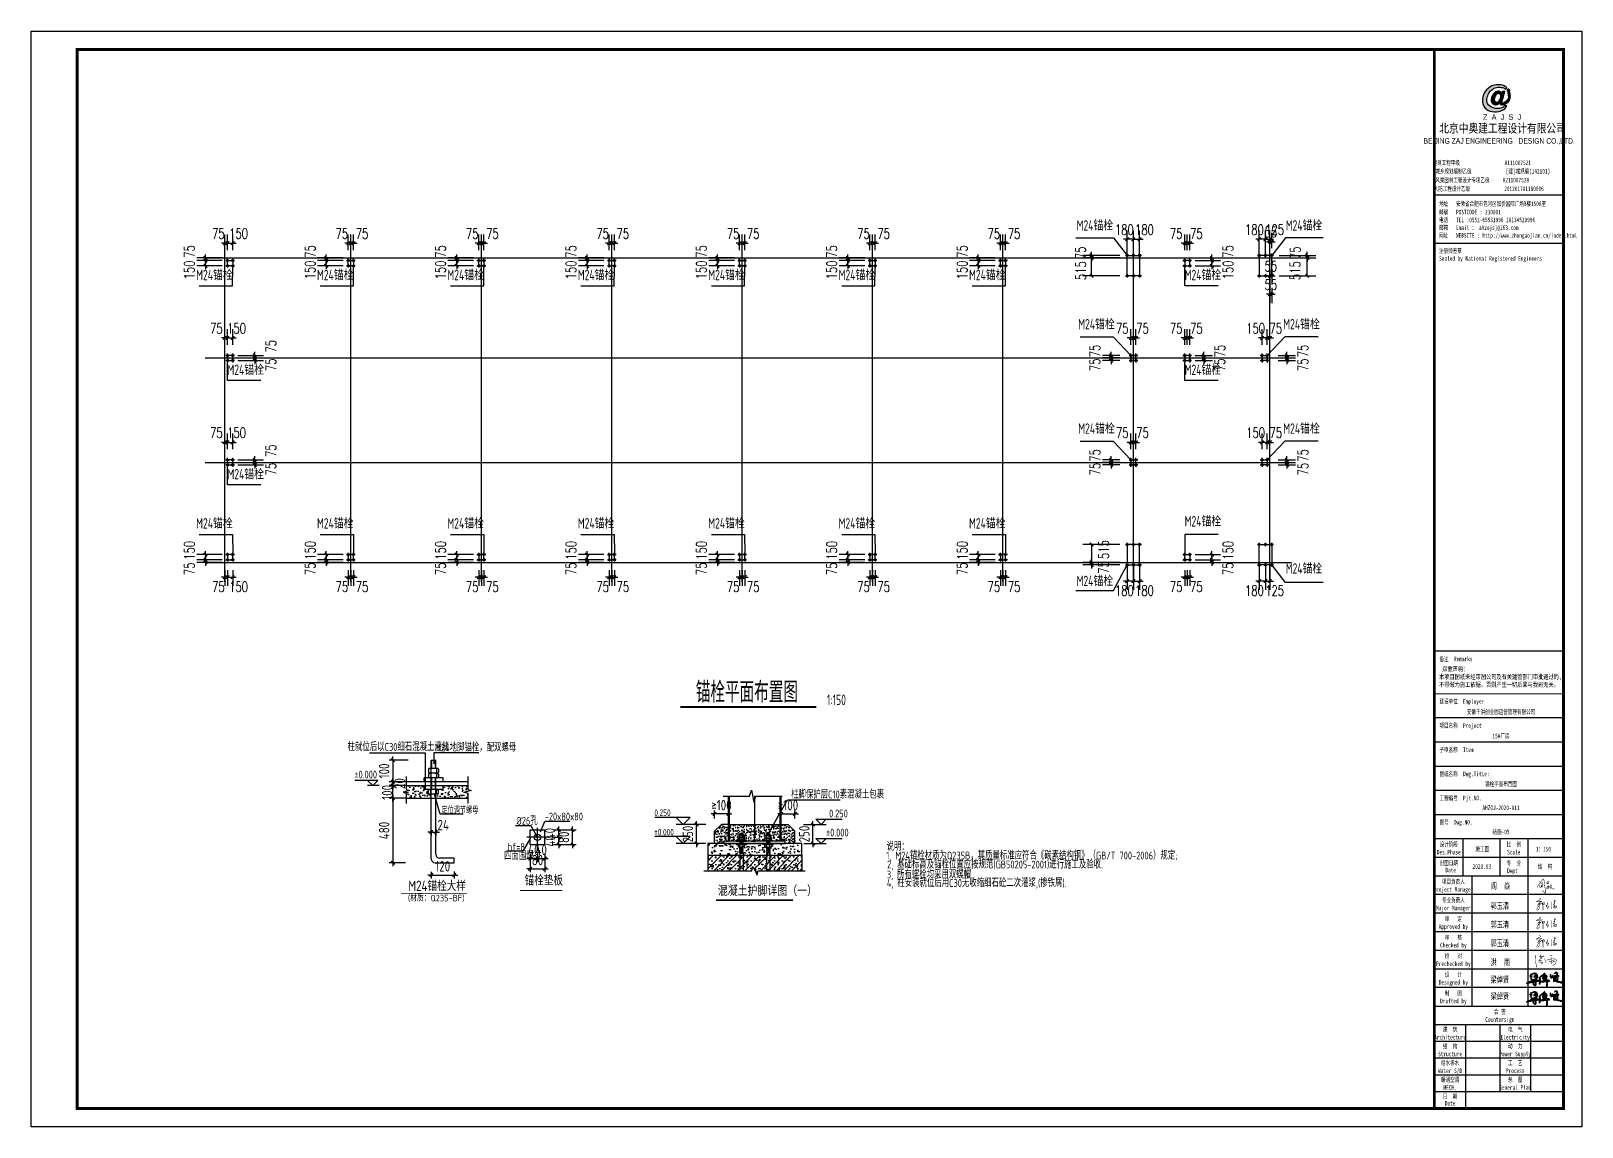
# Model space of a CAD drawing. Extents: x 177291 to 1288761, y 177638 to 322898.
# Drawn here: x 502125 to 591322, y 177960 to 240960 of the extents above; entities that cross this region are included whole.
import ezdxf
from ezdxf.enums import TextEntityAlignment as Align

# ---------------------------------------------------------------- set-up
doc = ezdxf.new("R2010")
doc.units = 0
doc.header["$LTSCALE"] = 1000
for name, color, linetype in [('AXIS', 3, 'Continuous'), ('C', 6, 'Continuous'), ('DIM', 146, 'Continuous'), ('DIM_ELEV', 3, 'Continuous'), ('DIM_SYMB', 3, 'Continuous'), ('DOTE', 1, 'Continuous'), ('JDX', 6, 'Continuous'), ('PUB_DIM', 3, 'Continuous'), ('PUB_TEXT', 7, 'Continuous'), ('PUB_TITLE', 4, 'Continuous'), ('TEXT', 7, 'Continuous'), ('图签', 3, 'Continuous'), ('填充', 251, 'Continuous'), ('构造线', 7, 'Continuous'), ('标注', 3, 'Continuous'), ('锚栓', 7, 'Continuous')]:
    doc.layers.add(name, color=color, linetype=linetype)
doc.styles.add('_gyy_title_Arial', font='arial.ttf', dxfattribs={"width": 0.7})
doc.styles.add('_gyy_title_ST', font='', dxfattribs={"width": 0.8})
doc.styles.add('_TCH_DIM', font='SIMPLEX', dxfattribs={"bigfont": 'GBCBIG'})
doc.styles.add('_TCH_DIM_T3', font='SIMPLEX', dxfattribs={"width": 0.705882, "bigfont": 'GBCBIG'})
doc.styles.add('C', font='tssdeng.shx', dxfattribs={"height": 3, "bigfont": 'tssdchn.shx'})
doc.styles.add('HZ', font='txt.shx', dxfattribs={"width": 0.8, "bigfont": '000hztxt.shx'})
doc.styles.add('TSSD_Dimension', font='Tssdeng.shx', dxfattribs={"width": 0.8, "bigfont": 'hztxt.shx'})
doc.styles.add('TSSD_Label', font='tssdeng.shx', dxfattribs={"width": 0.7, "bigfont": 'hztxt.shx'})
doc.styles.add('TSSD_Norm', font='tssdeng.shx', dxfattribs={"bigfont": 'hztxt.shx'})
doc.styles.get('_gyy_title_ST').set_extended_font_data('SimSun')
doc.dimstyles.new('TCH-200-2', dxfattribs={"dimtxt": 595, "dimasz": 200, "dimexe": 500, "dimexo": 600, "dimgap": 252.5, "dimtad": 1, "dimdec": 0, "dimlfac": 0.5, "dimzin": 0, "dimdsep": 46, "dimtxsty": '_TCH_DIM_T3', "dimblk": 'ARCHTICK', "dimcen": 0.09, "dimclrd": 124, "dimclre": 124, "dimclrt": 7, "dimazin": 2, "dimtfac": 1, "dimtdec": 0, "dimtix": 1, "dimtmove": 2, "dimatfit": 3, "dimfxl": 1, "dimtolj": 1, "dimtzin": 0, "dimarcsym": 0})
doc.dimstyles.new('TSSD_100_200', dxfattribs={"dimtxt": 600, "dimasz": 200, "dimexe": 200, "dimexo": 500, "dimgap": 200, "dimtad": 1, "dimdec": 0, "dimlfac": 0.5, "dimzin": 0, "dimdsep": 46, "dimtxsty": 'TSSD_Dimension', "dimblk": 'ARCHTICK', "dimblk1": 'ARCHTICK', "dimblk2": 'ARCHTICK', "dimcen": 0, "dimdle": 200, "dimclrt": 7, "dimadec": 0, "dimazin": 0, "dimtfac": 1, "dimtdec": 0, "dimtix": 1, "dimtmove": 2, "dimatfit": 3, "dimfxl": 1, "dimtolj": 1, "dimtzin": 0, "dimarcsym": 0})
doc.dimstyles.new('TSSD_40_200', dxfattribs={"dimtxt": 600, "dimasz": 200, "dimexe": 200, "dimexo": 500, "dimgap": 200, "dimtad": 1, "dimdec": 0, "dimlfac": 0.2, "dimzin": 0, "dimdsep": 46, "dimtxsty": 'TSSD_Dimension', "dimblk": 'ARCHTICK', "dimblk1": 'ARCHTICK', "dimblk2": 'ARCHTICK', "dimcen": 0, "dimdle": 200, "dimclrt": 7, "dimadec": 0, "dimazin": 0, "dimtfac": 1, "dimtdec": 0, "dimtix": 1, "dimtmove": 2, "dimatfit": 3, "dimfxl": 1, "dimtolj": 1, "dimtzin": 0, "dimarcsym": 0})
pattern_1 = [(50, (588564.96, 208257.05), (562.7662, -49.2357), [58.8454, -647.2995]), (355, (588564.96, 208257.05), (-108.865, 590.174), [47.0763, -517.8396]), (100.4514, (588611.85, 208252.95), (453.9016, 540.938), [50.011, -550.12]), (46.1842, (588564.96, 208414), (837.363, -129.867), [88.268, -970.949]), (96.6356, (588634.7, 208403.15), (733.341, 764.298), [75.016, -825.18]), (351.1842, (588564.96, 208414), (733.341, 764.299), [70.614, -776.759]), (21, (588643.4, 208374.74), (468.3365, -315.897), [58.8454, -647.2995]), (326, (588643.4, 208374.74), (190.9065, 568.9566), [47.0763, -517.8396]), (71.4514, (588682.44, 208348.4), (659.243, 253.059), [50.011, -550.12]), (37.5, (588564.96, 208257.05), (9.5407, 261.1903), [0, -511.5627, 0, -525.6856, 0, -519.8011]), (7.5, (588564.96, 208257.05), (206.4058, 309.4576), [0, -299.7193, 0, -499.7936, 0, -198.1129]), (327.5, (588389.99, 208257.05), (418.84, -17.6967), [0, -196.1514, 0, -611.9922, 0, -812.0666]), (317.5, (588311.53, 208257.05), (457.571, 78.543), [0, -254.9968, 0, -406.4256, 0, -576.685])]
pattern_2 = [(50, (420283.35, 239140.9), (363.113, -31.7683), [37.9687, -417.6562]), (355, (420283.35, 239140.9), (-70.2429, 380.7973), [30.375, -334.125]), (100.4514, (420313.6, 239138.26), (292.8704, 349.0288), [32.2685, -354.9532]), (46.1842, (420283.35, 239242.16), (540.2908, -83.794), [56.9531, -626.4844]), (96.6356, (420328.4, 239235.17), (473.173, 493.1472), [48.4027, -532.4297]), (351.1842, (420283.35, 239242.16), (473.1726, 493.1475), [45.5625, -501.1875]), (21, (420333.98, 239216.84), (302.1842, -203.8258), [37.9687, -417.6562]), (326, (420333.98, 239216.84), (123.1784, 367.1072), [30.375, -334.125]), (71.4514, (420359.16, 239199.86), (425.3627, 163.2811), [32.2685, -354.9532]), (37.5, (420283.35, 239140.91), (6.15593, 168.52751), [0, -330.075, 0, -339.1875, 0, -335.39062]), (7.5, (420283.35, 239140.9), (133.17895, 199.67093), [0, -193.3875, 0, -322.48125, 0, -127.82812]), (327.5, (420170.46, 239140.9), (270.24761, -11.4184), [0, -126.5625, 0, -394.875, 0, -523.96875]), (317.5, (420119.83, 239140.9), (295.238, 50.67815), [0, -164.53125, 0, -262.2375, 0, -372.09375])]

msp = doc.modelspace()

# ---------------------------------------------------------------- texts
at = {"color": 1, "insert": (583113.18, 235606.86), "char_height": 538.6524, "width": 7045.2659, "attachment_point": 1, "style": 'HZ'}
msp.add_mtext('北京中奥建工程设计有限公司', dxfattribs=at)
at = {"layer": 'PUB_TEXT'}
for s, height, style, width, p in [('柱就位后以C30细石混凝土灌缝', 450, 'TSSD_Dimension', 0.7, (520333.19, 199576.94)), ('M24地脚锚栓，配双螺母', 450, 'TSSD_Dimension', 0.7, (525357.69, 199549.36)), ('%%p0.000', 450, 'TSSD_Dimension', 0.7, (520723.23, 197990.09)), ('柱脚保护层C10素混凝土包裹', 450, 'TSSD_Dimension', 0.7, (545839.82, 196844.93)), ('定位调节螺母', 375, 'TSSD_Dimension', 0.7, (525724.9, 195980.53)), ('%%c26孔', 450, 'TSSD_Dimension', 0.7, (530045.68, 195333.93)), ('-20x80x80', 450, 'TSSD_Dimension', 0.7, (531667.02, 195581.97)), ('0.250', 375, 'TSSD_Dimension', 0.7, (537976.62, 195838.3)), ('0.250', 450, 'TSSD_Dimension', 0.7, (548023.82, 195752.32)), ('%%p0.000', 375, 'TSSD_Dimension', 0.7, (537965.82, 194722.18)), ('%%p0.000', 450, 'TSSD_Dimension', 0.7, (547846.16, 194655.45)), ('四面围焊', 450, 'TSSD_Dimension', 0.7, (529332.54, 193309.55)), ('hf=8', 450, 'TSSD_Dimension', 0.7, (529545.82, 193837.78)), ('1, M24锚栓材质为Q235B，其质量标准应符合《碳素结构钢》（GB/T 700-2006）规定;', 450, 'TSSD_Dimension', 0.7, (551312.65, 193336.16)), ('说明：', 450, 'TSSD_Dimension', 0.7, (551330.86, 193843.98)), ('3, 所有螺栓均采用双螺帽.', 450, 'TSSD_Dimension', 0.7, (551344.04, 192250.88)), ('2, 基础标高及锚栓位置应按规范(GB50205-2001)进行施工及验收.', 450, 'TSSD_Dimension', 0.7, (551358.3, 192822.42)), ('M24锚栓大样', 600, 'C', 0.8, (523823.35, 191518.12)), ('锚栓垫板', 600, 'C', 0.8, (530513.53, 191837.98)), ('4, 柱安装就位后用C30无收缩细石砼二次灌浆,(掺铁屑).', 450, 'TSSD_Dimension', 0.7, (551344.04, 191760.3)), ('(材质：Q235-BF)', 375, 'C', 0.8, (523799.93, 190929.45))]:
    msp.add_text(s, height=height, dxfattribs=dict(at, style=style, width=width)).set_placement(p)
at = {"layer": 'PUB_TEXT', "style": '_TCH_DIM'}
msp.add_text('混凝土护脚详图（一）', height=600, dxfattribs=at).set_placement((541627.42, 191239.86, -18181.78))
at = {"layer": 'PUB_TEXT', "color": 3, "style": '_gyy_title_ST', "width": 0.7}
for s, p in [('阎  焱', (586073.85, 191638.61)), ('郭玉清', (586064.19, 190483.89)), ('郭玉清', (586064.19, 189414.87)), ('郭玉清', (586064.19, 188345.85)), ('洪  雨', (586066.59, 187241.72)), ('梁倬贤', (586066.59, 186250.44)), ('梁倬贤', (586066.59, 185304.39))]:
    msp.add_text(s, height=360.946, dxfattribs=at).set_placement(p)
at = {"layer": 'PUB_TITLE', "width": 0.7}
for s, height, style, p in [('BEIJING ZAJ ENGINEERING   DESIGN CO.,LTD.', 318.1829, '_gyy_title_Arial', (586557.86, 234483.94)), ('城乡规划编制乙级             [建]城规编(142101)', 265.1525, '_gyy_title_ST', (586193.13, 232768.72)), ('建筑工程甲级                 A111007521             ', 265.1525, '_gyy_title_ST', (586547.2, 233255.19)), ('人防工程设计乙级             201201701180006', 265.1525, '_gyy_title_ST', (585963.04, 231763.85)), ('风景园林工程设计专项乙级     A211007528           ', 265.1525, '_gyy_title_ST', (586415.21, 232260.08)), ('Des.Phase', 267.255, '_gyy_title_ST', (583658.38, 193623.44)), ('设计阶段', 267.255, '_gyy_title_ST', (583658.38, 194072.42)), ('比  例', 267.255, '_gyy_title_ST', (587399.95, 194072.42)), ('Scale', 267.255, '_gyy_title_ST', (587399.95, 193623.44)), ('出图日期', 267.255, '_gyy_title_ST', (583658.38, 193003.39)), ('Date', 267.255, '_gyy_title_ST', (583773.36, 192598.21)), ('专  业', 267.255, '_gyy_title_ST', (587399.95, 193003.39)), ('Dept ', 267.255, '_gyy_title_ST', (587399.95, 192554.41)), ('项目负责人', 267.255, '_gyy_title_ST', (583925.63, 191934.37)), ('Project Manager', 267.2551, '_gyy_title_ST', (583925.63, 191485.38)), ('专业负责人', 267.255, '_gyy_title_ST', (583925.63, 190865.35)), ('Major Manager', 267.2551, '_gyy_title_ST', (583925.63, 190416.36)), ('审   定', 267.255, '_gyy_title_ST', (583925.65, 189796.33)), ('Approved by', 267.2551, '_gyy_title_ST', (583925.63, 189347.34)), ('Checked by', 267.255, '_gyy_title_ST', (583925.63, 188278.32)), ('审   核', 267.255, '_gyy_title_ST', (583925.65, 188727.31)), ('Prechecked by', 267.2551, '_gyy_title_ST', (583925.63, 187209.3)), ('校   对', 267.255, '_gyy_title_ST', (583925.65, 187658.29)), ('Designed by', 267.2551, '_gyy_title_ST', (583925.63, 186140.28)), ('设   计', 267.255, '_gyy_title_ST', (583925.65, 186589.26)), ('制   图', 267.255, '_gyy_title_ST', (583925.65, 185520.24)), ('Drafted by', 267.255, '_gyy_title_ST', (583925.63, 185071.26)), ('会 签', 267.255, '_gyy_title_ST', (586598.19, 184451.22)), ('Countersign', 267.2551, '_gyy_title_ST', (586598.19, 184002.23)), ('Architecture', 267.2551, '_gyy_title_ST', (583738.55, 182986.66)), ('建  筑', 267.255, '_gyy_title_ST', (583738.55, 183435.65)), ('Electricity', 267.2551, '_gyy_title_ST', (587480.13, 182986.66)), ('电  气', 267.255, '_gyy_title_ST', (587480.13, 183435.65)), ('Structure', 267.255, '_gyy_title_ST', (583738.55, 182024.55)), ('结  构', 267.255, '_gyy_title_ST', (583738.55, 182473.53)), ('Power Supply', 267.2551, '_gyy_title_ST', (587480.13, 182024.55)), ('动  力', 267.255, '_gyy_title_ST', (587480.13, 182473.53)), ('Water S/D', 267.255, '_gyy_title_ST', (583738.55, 181062.42)), ('给水排水', 267.255, '_gyy_title_ST', (583738.55, 181511.41)), ('Process', 267.255, '_gyy_title_ST', (587480.13, 181062.42)), ('工  艺', 267.255, '_gyy_title_ST', (587480.13, 181511.41)), ('暖通空调', 267.255, '_gyy_title_ST', (583738.55, 180549.29)), ('MECH.', 267.255, '_gyy_title_ST', (583738.55, 180100.31)), ('General Plan', 267.2551, '_gyy_title_ST', (587480.13, 180100.31)), ('总  图', 267.255, '_gyy_title_ST', (587480.13, 180549.29)), ('日  期', 267.255, '_gyy_title_ST', (583738.55, 179587.17)), ('Date', 267.255, '_gyy_title_ST', (583738.55, 179191.64))]:
    msp.add_text(s, height=height, dxfattribs=dict(at, style=style)).set_placement(p, align=Align.CENTER)
at = {"layer": 'PUB_TITLE', "style": '_gyy_title_ST', "width": 0.7}
for s, height, p in [('地址   安徽省合肥市包河区加侨国际广场B楼1508室', 265.1525, (583105.4, 230902.42)), ('邮编   POSTCODE : 230001', 265.1525, (583105.4, 230418.1)), ('电话   TEL :0551-65531996 18134520996', 265.1525, (583105.4, 229972.64)), ('邮箱   Email ： ahzojsj@163.com', 265.1525, (583105.4, 229527.18)), ('网址   WEBSITE : http://www.zhongaojian.cn/index.html', 265.1525, (583105.4, 229079.11)), ('注册师签章', 265.152, (583105.4, 228198.8)), ('Sealed by National Registered Engineers', 265.1525, (583106.84, 227753.34)), ('备注  Remarks', 267.2551, (583127.12, 204732.42)), ('建设单位  Employer', 267.2551, (583127.12, 202293.19)), ('项目名称  Project', 267.2551, (583127.12, 200903.46)), ('子项名称  Item', 267.255, (583127.12, 199513.74)), ('图纸名称  Dwg.Title:', 267.2551, (583127.12, 198124.01)), ('工程编号  Pjt.NO.', 267.2551, (583127.12, 196734.28)), ('图号  Dwg.NO.', 267.2551, (583127.12, 195344.55))]:
    msp.add_text(s, height=height, dxfattribs=at).set_placement(p)
at = {"layer": 'PUB_TITLE', "color": 2, "style": '_gyy_title_ST', "width": 0.7}
for s, height, p in [('安徽千洪创业园运营管理有限公司', 267.2551, (586665.49, 201689.78)), ('15#厂房', 267.255, (586665.49, 200300.05))]:
    msp.add_text(s, height=height, dxfattribs=at).set_placement(p, align=Align.CENTER)
at = {"layer": 'PUB_TITLE', "color": 6, "style": '_gyy_title_ST', "width": 0.7}
for s, height, p in [('锚栓平面布置图', 267.255, (586665.49, 197545.27)), ('AHZOJ-2020-011', 267.2551, (586665.49, 196177.52))]:
    msp.add_text(s, height=height, dxfattribs=at).set_placement(p, align=Align.CENTER)
at = {"layer": 'PUB_TITLE', "color": 7, "style": '_gyy_title_ST', "width": 0.7}
for s, p in [('结施-05', (586665.49, 194787.79)), ('施工图', (585582.98, 193804.67)), ('1：150', (589105.45, 193796.21)), ('2020.03', (585563.21, 192798.52)), ('结  构', (589192.87, 192798.52))]:
    msp.add_text(s, height=267.255, dxfattribs=at).set_placement(p, align=Align.CENTER)
at = {"layer": 'PUB_TITLE', "insert": (583104.78, 204414.76), "char_height": 267.2551, "width": 8552.1722, "attachment_point": 1, "style": '_gyy_title_ST'}
msp.add_mtext(' 郑重声明：\\P本项目图纸未经审图公司及有关建管部门审批通过的,\\P不得做为施工依据，否则产生一切后果与我司无关。', dxfattribs=at)
at = {"layer": 'TEXT', "style": 'TSSD_Label', "width": 0.7}
msp.add_text('M24锚栓', height=600, rotation=360, dxfattribs=at).set_placement((563310.16, 229306.83), align=Align.BOTTOM_CENTER)
for p in [(575335.71, 229306.83), (512672.64, 226457.22), (519622.64, 226457.22), (527122.64, 226457.22), (534622.64, 226457.22), (542122.64, 226457.22), (549622.64, 226457.22), (557122.64, 226457.22), (569523.24, 226457.22), (563402.53, 223626.86), (575193.35, 223626.86), (514473.23, 221007.22), (569523.24, 221007.22), (563402.53, 217626.86), (575193.35, 217626.86), (514473.23, 215007.22), (512672.64, 212180.61), (519622.64, 212180.61), (527122.64, 212180.61), (534622.64, 212180.61), (542122.64, 212180.61), (549622.64, 212180.61), (557122.64, 212180.61), (569523.24, 212297.48), (563310.16, 208870.13), (575335.71, 209583.1)]:
    msp.add_text('M24锚栓', height=600, dxfattribs=at).set_placement(p, align=Align.BOTTOM_CENTER)
at = {"layer": 'TEXT', "style": 'TSSD_Norm', "width": 0.7}
for s, height, p in [('锚栓平面布置图', 1200, (540355.36, 202355.26)), ('1:150', 600, (547894.07, 202213.54))]:
    msp.add_text(s, height=height, dxfattribs=at).set_placement(p)

# ---------------------------------------------------------------- blocks, each defined once
blk = doc.blocks.new('_ArchTick')
at = {"color": 0, "linetype": 'ByBlock', "const_width": 0.4}
blk.add_lwpolyline([(-0.5, -0.5), (0.5, 0.5)], dxfattribs=at)
blk = doc.blocks.new('*D249')
at = {"layer": 'AXIS', "color": 0, "lineweight": -2, "transparency": 16777216}
for p, q in [((523808, 199048), (522731, 199048)), ((522931, 199048), (522931, 199248)), ((522931, 199048), (522931, 197805)), ((523823, 197805), (522731, 197805)), ((522931, 197805), (522931, 197605))]:
    blk.add_line(p, q, dxfattribs=at)
at = {"layer": 'Defpoints', "color": 0, "transparency": 16777216}
for p in [(524308, 199048), (522931, 197805), (524323, 197805)]:
    blk.add_point(p, dxfattribs=at)
at = {"layer": 'AXIS', "color": 0, "lineweight": -2, "transparency": 16777216, "xscale": 200, "yscale": 200, "zscale": 200}
for p, rotation in [((522931, 199048), 270), ((522931, 197805), 90)]:
    blk.add_blockref('_ArchTick', p, dxfattribs=dict(at, rotation=rotation))
at = {"layer": 'AXIS', "color": 7, "transparency": 16777216, "insert": (522431, 198426), "char_height": 600, "attachment_point": 5, "rotation": 90, "style": 'TSSD_Dimension'}
blk.add_mtext('\\A1;100', dxfattribs=at)
blk = doc.blocks.new('*D250')
at = {"layer": 'Defpoints', "color": 0, "transparency": 16777216}
for p in [(522931, 197585), (524202, 197805), (524202, 197585)]:
    blk.add_point(p, dxfattribs=at)
at = {"layer": 'DIM', "color": 0, "lineweight": -2, "transparency": 16777216}
for p, q in [((523702, 197805), (522731, 197805)), ((523702, 197585), (522731, 197585)), ((522931, 197805), (522931, 198005)), ((522931, 197805), (522931, 197585)), ((522931, 197585), (522931, 197385))]:
    blk.add_line(p, q, dxfattribs=at)
at = {"layer": 'DIM', "color": 0, "lineweight": -2, "transparency": 16777216, "xscale": 200, "yscale": 200, "zscale": 200}
for p, rotation in [((522931, 197805), 270), ((522931, 197585), 90)]:
    blk.add_blockref('_ArchTick', p, dxfattribs=dict(at, rotation=rotation))
at = {"layer": 'DIM', "color": 7, "transparency": 16777216, "insert": (523333, 197700), "char_height": 600, "attachment_point": 5, "rotation": 90, "style": 'TSSD_Dimension'}
blk.add_mtext('\\A1;20', dxfattribs=at)
blk = doc.blocks.new('*D251')
at = {"layer": 'AXIS', "color": 0, "lineweight": -2, "transparency": 16777216}
for p, q in [((523702, 197585), (522731, 197585)), ((522931, 196652), (522931, 197785)), ((523702, 196852), (522731, 196852))]:
    blk.add_line(p, q, dxfattribs=at)
at = {"layer": 'Defpoints', "color": 0, "transparency": 16777216}
for p in [(522931, 197585), (524202, 197585), (524202, 196852)]:
    blk.add_point(p, dxfattribs=at)
at = {"layer": 'AXIS', "color": 0, "lineweight": -2, "transparency": 16777216, "xscale": 200, "yscale": 200, "zscale": 200}
for p, rotation in [((522931, 197585), 90), ((522931, 196852), 270)]:
    blk.add_blockref('_ArchTick', p, dxfattribs=dict(at, rotation=rotation))
at = {"layer": 'AXIS', "color": 7, "transparency": 16777216, "insert": (522608, 197194), "char_height": 600, "attachment_point": 5, "rotation": 90, "style": 'TSSD_Dimension'}
blk.add_mtext('\\A1;100', dxfattribs=at)
blk = doc.blocks.new('*D252')
at = {"layer": 'AXIS', "color": 0, "lineweight": -2, "transparency": 16777216}
for p, q in [((525144, 192444), (524944, 192444)), ((525144, 192634), (525144, 192244)), ((525144, 192444), (526463, 192444)), ((526463, 192650), (526463, 192244)), ((526463, 192444), (526663, 192444))]:
    blk.add_line(p, q, dxfattribs=at)
at = {"layer": 'Defpoints', "color": 0, "transparency": 16777216}
for p in [(525144, 193134), (526463, 193150), (526463, 192444)]:
    blk.add_point(p, dxfattribs=at)
at = {"layer": 'AXIS', "color": 0, "lineweight": -2, "transparency": 16777216, "xscale": 200, "yscale": 200, "zscale": 200}
blk.add_blockref('_ArchTick', (525144, 192444), dxfattribs=at)
at = {"layer": 'AXIS', "color": 0, "lineweight": -2, "transparency": 16777216, "xscale": 200, "yscale": 200, "zscale": 200, "rotation": 180}
blk.add_blockref('_ArchTick', (526463, 192444), dxfattribs=at)
at = {"layer": 'AXIS', "color": 7, "transparency": 16777216, "insert": (525803, 192944), "char_height": 600, "attachment_point": 5, "style": 'TSSD_Dimension'}
blk.add_mtext('\\A1;120', dxfattribs=at)
blk = doc.blocks.new('*D253')
at = {"layer": 'AXIS', "color": 0, "lineweight": -2, "transparency": 16777216}
for p, q in [((522964, 196852), (522731, 196852)), ((522931, 197052), (522931, 192950)), ((523666, 193150), (522731, 193150))]:
    blk.add_line(p, q, dxfattribs=at)
at = {"layer": 'Defpoints', "color": 0, "transparency": 16777216}
for p in [(523464, 196852), (522931, 193150), (524166, 193150)]:
    blk.add_point(p, dxfattribs=at)
at = {"layer": 'AXIS', "color": 0, "lineweight": -2, "transparency": 16777216, "xscale": 200, "yscale": 200, "zscale": 200}
for p, rotation in [((522931, 196852), 90), ((522931, 193150), 270)]:
    blk.add_blockref('_ArchTick', p, dxfattribs=dict(at, rotation=rotation))
at = {"layer": 'AXIS', "color": 7, "transparency": 16777216, "insert": (522431, 195001), "char_height": 600, "attachment_point": 5, "rotation": 90, "style": 'TSSD_Dimension'}
blk.add_mtext('\\A1;480', dxfattribs=at)
blk = doc.blocks.new('*D254')
at = {"layer": 'AXIS', "color": 0, "lineweight": -2, "transparency": 16777216}
for p, q in [((525144, 194914), (524944, 194914)), ((525144, 195015), (525144, 194714)), ((525144, 194914), (525408, 194914)), ((525408, 195104), (525408, 194714)), ((525408, 194914), (525608, 194914))]:
    blk.add_line(p, q, dxfattribs=at)
at = {"layer": 'Defpoints', "color": 0, "transparency": 16777216}
for p in [(525144, 195515), (525408, 195604), (525408, 194914)]:
    blk.add_point(p, dxfattribs=at)
at = {"layer": 'AXIS', "color": 0, "lineweight": -2, "transparency": 16777216, "xscale": 200, "yscale": 200, "zscale": 200}
blk.add_blockref('_ArchTick', (525144, 194914), dxfattribs=at)
at = {"layer": 'AXIS', "color": 0, "lineweight": -2, "transparency": 16777216, "xscale": 200, "yscale": 200, "zscale": 200, "rotation": 180}
blk.add_blockref('_ArchTick', (525408, 194914), dxfattribs=at)
at = {"layer": 'AXIS', "color": 7, "transparency": 16777216, "insert": (525831, 195316), "char_height": 600, "attachment_point": 5, "style": 'TSSD_Dimension'}
blk.add_mtext('\\A1;24', dxfattribs=at)
blk = doc.blocks.new('*D255')
at = {"layer": 'AXIS', "color": 0, "lineweight": -2, "transparency": 16777216}
for p, q in [((532174, 195033), (532674, 195033)), ((532174, 194611), (532674, 194611)), ((532474, 195033), (532474, 195233)), ((532474, 194611), (532474, 195033)), ((532474, 194611), (532474, 194411))]:
    blk.add_line(p, q, dxfattribs=at)
at = {"layer": 'Defpoints', "color": 0, "transparency": 16777216}
for p in [(531674, 195033), (531674, 194611), (532474, 195033)]:
    blk.add_point(p, dxfattribs=at)
at = {"layer": 'AXIS', "color": 0, "lineweight": -2, "transparency": 16777216, "xscale": 200, "yscale": 200, "zscale": 200}
for p, rotation in [((532474, 195033), 270), ((532474, 194611), 90)]:
    blk.add_blockref('_ArchTick', p, dxfattribs=dict(at, rotation=rotation))
at = {"layer": 'AXIS', "color": 7, "transparency": 16777216, "insert": (531974, 194822), "char_height": 600, "attachment_point": 5, "rotation": 90, "style": 'TSSD_Dimension'}
blk.add_mtext('\\A1;40', dxfattribs=at)
blk = doc.blocks.new('*D256')
at = {"layer": 'AXIS', "color": 0, "lineweight": -2, "transparency": 16777216}
for p, q in [((532174, 194611), (532674, 194611)), ((532474, 194611), (532474, 194811)), ((532474, 194189), (532474, 194611)), ((532174, 194189), (532674, 194189)), ((532474, 194189), (532474, 193989))]:
    blk.add_line(p, q, dxfattribs=at)
at = {"layer": 'Defpoints', "color": 0, "transparency": 16777216}
for p in [(531674, 194611), (532474, 194611), (531674, 194189)]:
    blk.add_point(p, dxfattribs=at)
at = {"layer": 'AXIS', "color": 0, "lineweight": -2, "transparency": 16777216, "xscale": 200, "yscale": 200, "zscale": 200}
for p, rotation in [((532474, 194611), 270), ((532474, 194189), 90)]:
    blk.add_blockref('_ArchTick', p, dxfattribs=dict(at, rotation=rotation))
at = {"layer": 'AXIS', "color": 7, "transparency": 16777216, "insert": (531974, 194400), "char_height": 600, "attachment_point": 5, "rotation": 90, "style": 'TSSD_Dimension'}
blk.add_mtext('\\A1;40', dxfattribs=at)
blk = doc.blocks.new('*D257')
at = {"layer": 'AXIS', "color": 0, "lineweight": -2, "transparency": 16777216}
for p, q in [((532582, 195033), (533474, 195033)), ((533274, 195033), (533274, 195233)), ((533274, 194189), (533274, 195033)), ((532582, 194189), (533474, 194189)), ((533274, 194189), (533274, 193989))]:
    blk.add_line(p, q, dxfattribs=at)
at = {"layer": 'Defpoints', "color": 0, "transparency": 16777216}
for p in [(532082, 195033), (533274, 195033), (532082, 194189)]:
    blk.add_point(p, dxfattribs=at)
at = {"layer": 'AXIS', "color": 0, "lineweight": -2, "transparency": 16777216, "xscale": 200, "yscale": 200, "zscale": 200}
for p, rotation in [((533274, 195033), 270), ((533274, 194189), 90)]:
    blk.add_blockref('_ArchTick', p, dxfattribs=dict(at, rotation=rotation))
at = {"layer": 'AXIS', "color": 7, "transparency": 16777216, "insert": (532774, 194611), "char_height": 600, "attachment_point": 5, "rotation": 90, "style": 'TSSD_Dimension'}
blk.add_mtext('\\A1;80', dxfattribs=at)
blk = doc.blocks.new('*D258')
at = {"layer": 'AXIS', "color": 0, "lineweight": -2, "transparency": 16777216}
for p, q in [((530831, 193689), (530831, 192603)), ((531674, 193689), (531674, 192603)), ((530831, 192803), (530631, 192803)), ((530831, 192803), (531674, 192803)), ((531674, 192803), (531874, 192803))]:
    blk.add_line(p, q, dxfattribs=at)
at = {"layer": 'Defpoints', "color": 0, "transparency": 16777216}
for p in [(530831, 194189), (531674, 194189), (531674, 192803)]:
    blk.add_point(p, dxfattribs=at)
at = {"layer": 'AXIS', "color": 0, "lineweight": -2, "transparency": 16777216, "xscale": 200, "yscale": 200, "zscale": 200}
blk.add_blockref('_ArchTick', (530831, 192803), dxfattribs=at)
at = {"layer": 'AXIS', "color": 0, "lineweight": -2, "transparency": 16777216, "xscale": 200, "yscale": 200, "zscale": 200, "rotation": 180}
blk.add_blockref('_ArchTick', (531674, 192803), dxfattribs=at)
at = {"layer": 'AXIS', "color": 7, "transparency": 16777216, "insert": (531252, 193303), "char_height": 600, "attachment_point": 5, "style": 'TSSD_Dimension'}
blk.add_mtext('\\A1;80', dxfattribs=at)
blk = doc.blocks.new('*D259')
at = {"layer": 'AXIS', "color": 0, "lineweight": -2, "transparency": 16777216}
for p, q in [((530831, 193689), (530831, 193189)), ((531252, 193689), (531252, 193189)), ((530831, 193389), (530631, 193389)), ((530831, 193389), (531252, 193389)), ((531252, 193389), (531452, 193389))]:
    blk.add_line(p, q, dxfattribs=at)
at = {"layer": 'Defpoints', "color": 0, "transparency": 16777216}
for p in [(530831, 194189), (531252, 194189), (531252, 193389)]:
    blk.add_point(p, dxfattribs=at)
at = {"layer": 'AXIS', "color": 0, "lineweight": -2, "transparency": 16777216, "xscale": 200, "yscale": 200, "zscale": 200}
blk.add_blockref('_ArchTick', (530831, 193389), dxfattribs=at)
at = {"layer": 'AXIS', "color": 0, "lineweight": -2, "transparency": 16777216, "xscale": 200, "yscale": 200, "zscale": 200, "rotation": 180}
blk.add_blockref('_ArchTick', (531252, 193389), dxfattribs=at)
at = {"layer": 'AXIS', "color": 7, "transparency": 16777216, "insert": (531041, 193889), "char_height": 600, "attachment_point": 5, "style": 'TSSD_Dimension'}
blk.add_mtext('\\A1;40', dxfattribs=at)
blk = doc.blocks.new('*D260')
at = {"layer": 'AXIS', "color": 0, "lineweight": -2, "transparency": 16777216}
for p, q in [((531252, 193689), (531252, 193189)), ((531674, 193689), (531674, 193189)), ((531252, 193389), (531052, 193389)), ((531252, 193389), (531674, 193389)), ((531674, 193389), (531874, 193389))]:
    blk.add_line(p, q, dxfattribs=at)
at = {"layer": 'Defpoints', "color": 0, "transparency": 16777216}
for p in [(531252, 194189), (531674, 194189), (531674, 193389)]:
    blk.add_point(p, dxfattribs=at)
at = {"layer": 'AXIS', "color": 0, "lineweight": -2, "transparency": 16777216, "xscale": 200, "yscale": 200, "zscale": 200}
blk.add_blockref('_ArchTick', (531252, 193389), dxfattribs=at)
at = {"layer": 'AXIS', "color": 0, "lineweight": -2, "transparency": 16777216, "xscale": 200, "yscale": 200, "zscale": 200, "rotation": 180}
blk.add_blockref('_ArchTick', (531674, 193389), dxfattribs=at)
at = {"layer": 'AXIS', "color": 7, "transparency": 16777216, "insert": (531463, 193889), "char_height": 600, "attachment_point": 5, "style": 'TSSD_Dimension'}
blk.add_mtext('\\A1;40', dxfattribs=at)
blk = doc.blocks.new('*D261')
at = {"layer": 'AXIS', "color": 0, "lineweight": -2, "transparency": 16777216}
for p, q in [((540938, 195347), (540200, 195347)), ((540400, 195347), (540400, 195547)), ((540400, 194250), (540400, 195347)), ((540919, 194250), (540200, 194250)), ((540400, 194250), (540400, 194050))]:
    blk.add_line(p, q, dxfattribs=at)
at = {"layer": 'Defpoints', "color": 0, "transparency": 16777216}
for p in [(540400, 195347), (541438, 195347), (541419, 194250)]:
    blk.add_point(p, dxfattribs=at)
at = {"layer": 'AXIS', "color": 0, "lineweight": -2, "transparency": 16777216, "xscale": 200, "yscale": 200, "zscale": 200}
for p, rotation in [((540400, 195347), 270), ((540400, 194250), 90)]:
    blk.add_blockref('_ArchTick', p, dxfattribs=dict(at, rotation=rotation))
at = {"layer": 'AXIS', "color": 7, "transparency": 16777216, "insert": (539900, 194799), "char_height": 600, "attachment_point": 5, "rotation": 90, "style": 'TSSD_Dimension'}
blk.add_mtext('\\A1;250', dxfattribs=at)
blk = doc.blocks.new('*D262')
at = {"layer": 'AXIS', "color": 0, "lineweight": -2, "transparency": 16777216}
for p, q in [((546558, 195347), (547296, 195347)), ((547096, 195347), (547096, 195547)), ((547096, 194250), (547096, 195347)), ((546577, 194250), (547296, 194250)), ((547096, 194250), (547096, 194050))]:
    blk.add_line(p, q, dxfattribs=at)
at = {"layer": 'Defpoints', "color": 0, "transparency": 16777216}
for p in [(546058, 195347), (547096, 195347), (546077, 194250)]:
    blk.add_point(p, dxfattribs=at)
at = {"layer": 'AXIS', "color": 0, "lineweight": -2, "transparency": 16777216, "xscale": 200, "yscale": 200, "zscale": 200}
for p, rotation in [((547096, 195347), 270), ((547096, 194250), 90)]:
    blk.add_blockref('_ArchTick', p, dxfattribs=dict(at, rotation=rotation))
at = {"layer": 'AXIS', "color": 7, "transparency": 16777216, "insert": (546596, 194799), "char_height": 600, "attachment_point": 5, "rotation": 90, "style": 'TSSD_Dimension'}
blk.add_mtext('\\A1;250', dxfattribs=at)
blk = doc.blocks.new('*D263')
at = {"layer": 'AXIS', "color": 0, "lineweight": -2, "transparency": 16777216}
for p, q in [((541438, 195960), (541238, 195960)), ((541438, 195685), (541438, 196160)), ((542229, 195960), (541438, 195960)), ((542229, 195685), (542229, 196160)), ((542229, 195960), (542429, 195960))]:
    blk.add_line(p, q, dxfattribs=at)
at = {"layer": 'Defpoints', "color": 0, "transparency": 16777216}
for p in [(541438, 195960), (541438, 195185), (542229, 195185)]:
    blk.add_point(p, dxfattribs=at)
at = {"layer": 'AXIS', "color": 0, "lineweight": -2, "transparency": 16777216, "xscale": 200, "yscale": 200, "zscale": 200}
blk.add_blockref('_ArchTick', (541438, 195960), dxfattribs=at)
at = {"layer": 'AXIS', "color": 0, "lineweight": -2, "transparency": 16777216, "xscale": 200, "yscale": 200, "zscale": 200, "rotation": 180}
blk.add_blockref('_ArchTick', (542229, 195960), dxfattribs=at)
at = {"layer": 'AXIS', "color": 7, "transparency": 16777216, "insert": (541834, 196460), "char_height": 600, "attachment_point": 5, "style": 'TSSD_Dimension'}
blk.add_mtext('\\A1;≥100', dxfattribs=at)
blk = doc.blocks.new('*D264')
at = {"layer": 'AXIS', "color": 0, "lineweight": -2, "transparency": 16777216}
for p, q in [((545267, 195960), (545067, 195960)), ((545267, 195685), (545267, 196160)), ((545267, 195960), (546058, 195960)), ((546058, 195685), (546058, 196160)), ((546058, 195960), (546258, 195960))]:
    blk.add_line(p, q, dxfattribs=at)
at = {"layer": 'Defpoints', "color": 0, "transparency": 16777216}
for p in [(546058, 195960), (545267, 195185), (546058, 195185)]:
    blk.add_point(p, dxfattribs=at)
at = {"layer": 'AXIS', "color": 0, "lineweight": -2, "transparency": 16777216, "xscale": 200, "yscale": 200, "zscale": 200}
blk.add_blockref('_ArchTick', (545267, 195960), dxfattribs=at)
at = {"layer": 'AXIS', "color": 0, "lineweight": -2, "transparency": 16777216, "xscale": 200, "yscale": 200, "zscale": 200, "rotation": 180}
blk.add_blockref('_ArchTick', (546058, 195960), dxfattribs=at)
at = {"layer": 'AXIS', "color": 7, "transparency": 16777216, "insert": (545662, 196460), "char_height": 600, "attachment_point": 5, "style": 'TSSD_Dimension'}
blk.add_mtext('\\A1;≥100', dxfattribs=at)
blk = doc.blocks.new('*D35')
at = {"color": 124, "linetype": 'ByBlock', "lineweight": -2, "transparency": 16777216}
for p, q in [((564743, 222316), (563744, 222316)), ((564743, 222166), (563744, 222166)), ((564244, 222316), (564244, 222516)), ((564244, 222316), (564244, 222166)), ((564244, 222166), (564244, 221966))]:
    blk.add_line(p, q, dxfattribs=at)
at = {"layer": 'Defpoints', "color": 0, "linetype": 'ByBlock', "transparency": 16777216}
for p in [(564244, 222166), (565343, 222316), (565343, 222166)]:
    blk.add_point(p, dxfattribs=at)
at = {"color": 124, "linetype": 'ByBlock', "lineweight": -2, "transparency": 16777216, "xscale": 200, "yscale": 200, "zscale": 200}
for p, rotation in [((564244, 222316), 270), ((564244, 222166), 90)]:
    blk.add_blockref('_ArchTick', p, dxfattribs=dict(at, rotation=rotation))
at = {"color": 7, "linetype": 'ByBlock', "transparency": 16777216, "insert": (563317, 222565), "char_height": 595, "attachment_point": 5, "rotation": 90, "style": '_TCH_DIM_T3'}
blk.add_mtext('\\A1;75', dxfattribs=at)
blk = doc.blocks.new('*D36')
at = {"color": 124, "linetype": 'ByBlock', "lineweight": -2, "transparency": 16777216}
for p, q in [((564743, 222166), (563744, 222166)), ((564244, 222166), (564244, 222366)), ((564244, 222016), (564244, 222166)), ((564743, 222016), (563744, 222016)), ((564244, 222016), (564244, 221816))]:
    blk.add_line(p, q, dxfattribs=at)
at = {"layer": 'Defpoints', "color": 0, "linetype": 'ByBlock', "transparency": 16777216}
for p in [(564244, 222166), (565343, 222166), (565343, 222016)]:
    blk.add_point(p, dxfattribs=at)
at = {"color": 124, "linetype": 'ByBlock', "lineweight": -2, "transparency": 16777216, "xscale": 200, "yscale": 200, "zscale": 200}
for p, rotation in [((564244, 222166), 270), ((564244, 222016), 90)]:
    blk.add_blockref('_ArchTick', p, dxfattribs=dict(at, rotation=rotation))
at = {"color": 7, "linetype": 'ByBlock', "transparency": 16777216, "insert": (563317, 221777), "char_height": 595, "attachment_point": 5, "rotation": 90, "style": '_TCH_DIM_T3'}
blk.add_mtext('\\A1;75', dxfattribs=at)
blk = doc.blocks.new('*D37')
at = {"color": 124, "linetype": 'ByBlock', "lineweight": -2, "transparency": 16777216}
for p, q in [((565373, 223316), (565173, 223316)), ((565373, 222916), (565373, 223816)), ((565523, 223316), (565373, 223316)), ((565523, 222916), (565523, 223816)), ((565523, 223316), (565723, 223316))]:
    blk.add_line(p, q, dxfattribs=at)
at = {"layer": 'Defpoints', "color": 0, "linetype": 'ByBlock', "transparency": 16777216}
for p in [(565373, 223316), (565373, 222316), (565523, 222316)]:
    blk.add_point(p, dxfattribs=at)
at = {"color": 124, "linetype": 'ByBlock', "lineweight": -2, "transparency": 16777216, "xscale": 200, "yscale": 200, "zscale": 200}
blk.add_blockref('_ArchTick', (565373, 223316), dxfattribs=at)
at = {"color": 124, "linetype": 'ByBlock', "lineweight": -2, "transparency": 16777216, "xscale": 200, "yscale": 200, "zscale": 200, "rotation": 180}
blk.add_blockref('_ArchTick', (565523, 223316), dxfattribs=at)
at = {"color": 7, "linetype": 'ByBlock', "transparency": 16777216, "insert": (564885, 223866), "char_height": 595, "attachment_point": 5, "style": '_TCH_DIM_T3'}
blk.add_mtext('\\A1;75', dxfattribs=at)
blk = doc.blocks.new('*D38')
at = {"color": 124, "linetype": 'ByBlock', "lineweight": -2, "transparency": 16777216}
for p, q in [((565523, 223316), (565323, 223316)), ((565523, 222916), (565523, 223816)), ((565523, 223316), (565673, 223316)), ((565673, 222916), (565673, 223816)), ((565673, 223316), (565873, 223316))]:
    blk.add_line(p, q, dxfattribs=at)
at = {"layer": 'Defpoints', "color": 0, "linetype": 'ByBlock', "transparency": 16777216}
for p in [(565673, 223316), (565523, 222316), (565673, 222316)]:
    blk.add_point(p, dxfattribs=at)
at = {"color": 124, "linetype": 'ByBlock', "lineweight": -2, "transparency": 16777216, "xscale": 200, "yscale": 200, "zscale": 200}
blk.add_blockref('_ArchTick', (565523, 223316), dxfattribs=at)
at = {"color": 124, "linetype": 'ByBlock', "lineweight": -2, "transparency": 16777216, "xscale": 200, "yscale": 200, "zscale": 200, "rotation": 180}
blk.add_blockref('_ArchTick', (565673, 223316), dxfattribs=at)
at = {"color": 7, "linetype": 'ByBlock', "transparency": 16777216, "insert": (566045, 223866), "char_height": 595, "attachment_point": 5, "style": '_TCH_DIM_T3'}
blk.add_mtext('\\A1;75', dxfattribs=at)
blk = doc.blocks.new('*D39')
at = {"color": 124, "linetype": 'ByBlock', "lineweight": -2, "transparency": 16777216}
for p, q in [((564743, 228066), (562621, 228066)), ((564753, 227916), (562621, 227916)), ((563121, 228066), (563121, 228266)), ((563121, 227916), (563121, 228066)), ((563121, 227916), (563121, 227716))]:
    blk.add_line(p, q, dxfattribs=at)
at = {"layer": 'Defpoints', "color": 0, "linetype": 'ByBlock', "transparency": 16777216}
for p in [(563121, 228066), (565343, 228066), (565353, 227916)]:
    blk.add_point(p, dxfattribs=at)
at = {"color": 124, "linetype": 'ByBlock', "lineweight": -2, "transparency": 16777216, "xscale": 200, "yscale": 200, "zscale": 200}
for p, rotation in [((563121, 228066), 270), ((563121, 227916), 90)]:
    blk.add_blockref('_ArchTick', p, dxfattribs=dict(at, rotation=rotation))
at = {"color": 7, "linetype": 'ByBlock', "transparency": 16777216, "insert": (562486, 228208), "char_height": 595, "attachment_point": 5, "rotation": 90, "style": '_TCH_DIM_T3'}
blk.add_mtext('\\A1;75', dxfattribs=at)
blk = doc.blocks.new('*D40')
at = {"color": 124, "linetype": 'ByBlock', "lineweight": -2, "transparency": 16777216}
for p, q in [((564743, 227916), (562621, 227916)), ((563121, 226886), (563121, 227916)), ((564743, 226886), (562621, 226886))]:
    blk.add_line(p, q, dxfattribs=at)
at = {"layer": 'Defpoints', "color": 0, "linetype": 'ByBlock', "transparency": 16777216}
for p in [(563121, 227916), (565343, 227916), (565343, 226886)]:
    blk.add_point(p, dxfattribs=at)
at = {"color": 124, "linetype": 'ByBlock', "lineweight": -2, "transparency": 16777216, "xscale": 200, "yscale": 200, "zscale": 200}
for p, rotation in [((563121, 227916), 90), ((563121, 226886), 270)]:
    blk.add_blockref('_ArchTick', p, dxfattribs=dict(at, rotation=rotation))
at = {"color": 7, "linetype": 'ByBlock', "transparency": 16777216, "insert": (562500, 227185), "char_height": 595, "attachment_point": 5, "rotation": 90, "style": '_TCH_DIM_T3'}
blk.add_mtext('\\A1;515', dxfattribs=at)
blk = doc.blocks.new('*D41')
at = {"color": 124, "linetype": 'ByBlock', "lineweight": -2, "transparency": 16777216}
for p, q in [((565523, 228166), (565523, 229490)), ((565883, 228166), (565883, 229490)), ((565523, 228990), (565323, 228990)), ((565523, 228990), (565883, 228990)), ((565883, 228990), (566083, 228990))]:
    blk.add_line(p, q, dxfattribs=at)
at = {"layer": 'Defpoints', "color": 0, "linetype": 'ByBlock', "transparency": 16777216}
for p in [(565883, 228990), (565523, 227566), (565883, 227566)]:
    blk.add_point(p, dxfattribs=at)
at = {"color": 124, "linetype": 'ByBlock', "lineweight": -2, "transparency": 16777216, "xscale": 200, "yscale": 200, "zscale": 200}
blk.add_blockref('_ArchTick', (565523, 228990), dxfattribs=at)
at = {"color": 124, "linetype": 'ByBlock', "lineweight": -2, "transparency": 16777216, "xscale": 200, "yscale": 200, "zscale": 200, "rotation": 180}
blk.add_blockref('_ArchTick', (565883, 228990), dxfattribs=at)
at = {"color": 7, "linetype": 'ByBlock', "transparency": 16777216, "insert": (566161, 229540), "char_height": 595, "attachment_point": 5, "style": '_TCH_DIM_T3'}
blk.add_mtext('\\A1;180', dxfattribs=at)
blk = doc.blocks.new('*D42')
at = {"color": 124, "linetype": 'ByBlock', "lineweight": -2, "transparency": 16777216}
for p, q in [((565163, 228166), (565163, 229490)), ((565523, 228166), (565523, 229490)), ((565163, 228990), (564963, 228990)), ((565523, 228990), (565163, 228990)), ((565523, 228990), (565723, 228990))]:
    blk.add_line(p, q, dxfattribs=at)
at = {"layer": 'Defpoints', "color": 0, "linetype": 'ByBlock', "transparency": 16777216}
for p in [(565163, 228990), (565163, 227566), (565523, 227566)]:
    blk.add_point(p, dxfattribs=at)
at = {"color": 124, "linetype": 'ByBlock', "lineweight": -2, "transparency": 16777216, "xscale": 200, "yscale": 200, "zscale": 200}
blk.add_blockref('_ArchTick', (565163, 228990), dxfattribs=at)
at = {"color": 124, "linetype": 'ByBlock', "lineweight": -2, "transparency": 16777216, "xscale": 200, "yscale": 200, "zscale": 200, "rotation": 180}
blk.add_blockref('_ArchTick', (565523, 228990), dxfattribs=at)
at = {"color": 7, "linetype": 'ByBlock', "transparency": 16777216, "insert": (565001, 229540), "char_height": 595, "attachment_point": 5, "style": '_TCH_DIM_T3'}
blk.add_mtext('\\A1;180', dxfattribs=at)
blk = doc.blocks.new('dd')
at = {"layer": '图签'}
h = blk.add_hatch(color=5, dxfattribs=at)
h.set_gradient(color1=(0, 0, 255), color2=(36, 36, 255), one_color=1, tint=0.57)
h.paths.add_polyline_path([(452, 1270, -0.093206), (531, 1562, -0.136321), (716, 1807, -0.161039), (988, 1948, -0.108591), (1307, 1935, -0.049497), (1479, 1861, 0.062627), (1539, 1932, 0.094388), (1351, 2056, 0.136326), (854, 2062, 0.161722), (430, 1810, 0.133661), (243, 1435, 0.158414), (286, 937, 0.22517), (632, 669, 0.138663), (1107, 646, 0.074676), (1375, 753, 0.125344), (1543, 944, 0.006312), (1413, 948, -0.090385), (1244, 833, -0.096745), (1053, 797, -0.073845), (803, 850, -0.140868), (530, 1020, -0.160753)])
h = blk.add_hatch(color=5, dxfattribs=at)
h.set_gradient(color1=(0, 0, 255), color2=(36, 36, 255), one_color=1, tint=0.57)
h.paths.add_polyline_path([(1306, 1289, 0.011169), (1334, 1370, 0.005807), (1431, 1724, 0.01105), (1292, 1724, 0.016796), (1267, 1634, 0.125943), (1203, 1704, 0.083806), (1120, 1739, 0.082879), (1047, 1739, -0.008503), (952, 1710, 0.060057), (844, 1628, 0.086078), (774, 1532, 0.099424), (705, 1347, 0.12153), (690, 1225, 0.102644), (719, 1122, 0.056648), (797, 1042, 0.092914), (913, 1013, 0.194578), (1098, 1064, -0.002562), (1175, 1122, 0.064354), (1167, 1068, 0.172385), (1207, 1017, 0.105458), (1300, 1002, 0.086567), (1454, 1046, 0.047674), (1592, 1136, 0.166359), (1692, 1274, 0.096748), (1728, 1431, 0.03151), (1728, 1548, 0.041815), (1700, 1691, 0.007654), (1588, 1673, -0.009919), (1610, 1585, -0.068269), (1624, 1482, -0.105336), (1605, 1352, -0.14652), (1528, 1223, -0.070486), (1434, 1151, -0.077937), (1341, 1103, -0.127098), (1272, 1084, -0.114215), (1267, 1129, -0.007609)])
h.paths.add_polyline_path([(865, 1245, -0.099994), (863, 1328, -0.050974), (888, 1427, -0.120527), (938, 1529, -0.043888), (1002, 1595, -0.08446), (1063, 1619, -0.147309), (1127, 1607, -0.037474), (1177, 1572, -0.06931), (1209, 1507, -0.067662), (1213, 1431, -0.02676), (1211, 1413, 0.017209), (1183, 1329, -0.048815), (1120, 1223, -0.139096), (1046, 1163, -0.097991), (944, 1153, -0.085394), (909, 1169, -0.149141)], flags=16)
h = blk.add_hatch(color=1, dxfattribs=at)
h.set_gradient(color1=(255, 0, 0), color2=(255, 0, 0), tint=0.57)
h.paths.add_polyline_path([(1557, 1818, 0.386553), (1564, 1757, 0.170676), (1604, 1736, 0.082224), (1657, 1743, 0.087509), (1686, 1766, 0.264235), (1694, 1804, 0.244333), (1636, 1850, 0.30271)])
blk.add_lwpolyline([(1539, 1932, 0.094388), (1351, 2056, 0.136326), (854, 2062, 0.161722), (430, 1810, 0.133661), (243, 1435, 0.158414), (286, 937, 0.22517), (632, 669, 0.138663), (1107, 646, 0.074676), (1375, 753, 0.125344), (1543, 944, 0.006312), (1413, 948, -0.090385), (1244, 833, -0.096745), (1053, 797, -0.073845), (803, 850, -0.140868), (530, 1020, -0.160753), (452, 1270, -0.093206), (531, 1562, -0.136321), (716, 1807, -0.161039), (988, 1948, -0.108591), (1307, 1935, -0.049497), (1479, 1861, 0.062627)], format="xyb", close=True, dxfattribs=at)
for points in [[(1431, 1724, 0.011041), (1292, 1724, 0.016796), (1267, 1634, 0.125943), (1203, 1704, 0.083806), (1120, 1739, 0.082879), (1047, 1739, -0.008503), (952, 1710, 0.060057), (844, 1628, 0.086078), (774, 1532, 0.099424), (705, 1347, 0.12153), (690, 1225, 0.102644), (719, 1122, 0.056648), (797, 1042, 0.092914), (913, 1013, 0.194578), (1098, 1064, -0.002562), (1175, 1122, 0.064354), (1167, 1068, 0.172385), (1207, 1017, 0.105458), (1300, 1002, 0.086567), (1454, 1046, 0.047674), (1592, 1136, 0.166359), (1692, 1274, 0.096748), (1728, 1431, 0.03151), (1728, 1548, 0.041815), (1700, 1691, 0.007654), (1588, 1673, -0.009919), (1610, 1585, -0.068269), (1624, 1482, -0.105336), (1605, 1352, -0.14652), (1528, 1223, -0.070486), (1434, 1151, -0.077937), (1341, 1103, -0.127098), (1272, 1084, -0.114215), (1267, 1129, -0.007609), (1306, 1289, 0.011169), (1334, 1370, 0.005782), (1430, 1722, 0.069025)], [(1694, 1804, 0.243958), (1636, 1850, 0.303117), (1557, 1818, 0.386553), (1564, 1757, 0.170676), (1604, 1736, 0.082224), (1657, 1743, 0.087509), (1686, 1766, 0.264235), (1694, 1804, -7.823139)], [(1213, 1431, 0.067662), (1209, 1507, 0.06931), (1177, 1572, 0.037474), (1127, 1607, 0.147309), (1063, 1619, 0.08446), (1002, 1595, 0.043888), (938, 1529, 0.120527), (888, 1427, 0.050974), (863, 1328, 0.099994), (865, 1245, 0.149141), (909, 1169, 0.085394), (944, 1153, 0.097991), (1046, 1163, 0.139096), (1120, 1223, 0.048815), (1183, 1329, -0.017209), (1211, 1413, 0.02676), (1213, 1431, 0.441273)]]:
    blk.add_lwpolyline(points, format="xyb", dxfattribs=at)
at = {"insert": (246, 492), "char_height": 300, "width": 8000, "attachment_point": 1, "style": 'HZ'}
blk.add_mtext('{\\fArial|b0|i0|c0|p32;Z  A  J  S  J}', dxfattribs=at)
blk = doc.blocks.new('asdf')
at = {"color": 2, "lineweight": 25, "const_width": 25}
for points in [[(2531144, 1894910), (2531152, 1894991)], [(2531152, 1894991), (2531180, 1895021)], [(2531180, 1895021), (2531310, 1895199)], [(2531201, 1895196), (2531253, 1895242)], [(2531288, 1895046), (2531245, 1895006)], [(2531245, 1895006), (2531261, 1894932)], [(2531261, 1894932), (2531271, 1894889)], [(2531271, 1894889), (2531288, 1894893)], [(2531288, 1894893), (2531319, 1894920)], [(2531301, 1895084), (2531314, 1895109)], [(2531310, 1895199), (2531428, 1895348)], [(2531314, 1895109), (2531322, 1895121)], [(2531319, 1894920), (2531321, 1894951)], [(2531321, 1894951), (2531334, 1894984)], [(2531322, 1895121), (2531341, 1895136)], [(2531338, 1894938), (2531326, 1894956)], [(2531334, 1894984), (2531336, 1895022)], [(2531346, 1894925), (2531338, 1894938)], [(2531339, 1894936), (2531360, 1894945)], [(2531341, 1895136), (2531372, 1895148)], [(2531345, 1894996), (2531367, 1895042)], [(2531387, 1894925), (2531346, 1894925)], [(2531360, 1894945), (2531351, 1894996)], [(2531367, 1895042), (2531382, 1895054)], [(2531372, 1895148), (2531403, 1895151)], [(2531382, 1895054), (2531401, 1895042)], [(2531409, 1894940), (2531387, 1894925)], [(2531407, 1895082), (2531389, 1895056)], [(2531401, 1895042), (2531414, 1895027)], [(2531403, 1895151), (2531421, 1895140)], [(2531423, 1895114), (2531407, 1895082)], [(2531421, 1894971), (2531409, 1894940)], [(2531414, 1895027), (2531422, 1895000)], [(2531421, 1895140), (2531423, 1895114)], [(2531422, 1895000), (2531421, 1894971)], [(2531428, 1895348), (2531455, 1895365)], [(2531455, 1895365), (2531480, 1895318)], [(2531480, 1895318), (2531529, 1894945)], [(2531529, 1894945), (2531550, 1894833)], [(2531610, 1894887), (2531611, 1894847)], [(2531612, 1895178), (2531630, 1895135)], [(2531630, 1895135), (2531645, 1895132)], [(2531658, 1894880), (2531641, 1894811)], [(2531645, 1895132), (2531659, 1895133)], [(2531658, 1895106), (2531656, 1895092)], [(2531671, 1895149), (2531658, 1895106)], [(2531664, 1894948), (2531658, 1894880)], [(2531661, 1894978), (2531664, 1894948)], [(2531671, 1895106), (2531703, 1895096)], [(2531681, 1895194), (2531671, 1895149)], [(2531677, 1895238), (2531681, 1895194)], [(2531712, 1895127), (2531687, 1895132)], [(2531690, 1894965), (2531741, 1894991)], [(2531728, 1894906), (2531694, 1894847)], [(2531703, 1895096), (2531716, 1895110)], [(2531734, 1895144), (2531712, 1895127)], [(2531720, 1894839), (2531758, 1894885)], [(2531741, 1894991), (2531728, 1894906)], [(2531744, 1895184), (2531734, 1895144)], [(2531740, 1895244), (2531751, 1895233)], [(2531751, 1895205), (2531744, 1895184)], [(2531751, 1895233), (2531751, 1895205)], [(2531758, 1894919), (2531804, 1894953)], [(2531758, 1894885), (2531758, 1894919)], [(2531804, 1894953), (2531821, 1894982)], [(2531835, 1894880), (2531810, 1894836)], [(2531817, 1895058), (2531855, 1894974)], [(2531845, 1894919), (2531835, 1894880)], [(2531855, 1894974), (2531845, 1894919)], [(2531855, 1894949), (2531853, 1894942)], [(2531853, 1894942), (2531864, 1894888)], [(2531878, 1894974), (2531855, 1894949)], [(2531862, 1894897), (2531907, 1894859)], [(2531912, 1895067), (2531878, 1894974)], [(2531555, 1894585), (2531397, 1894735)], [(2531550, 1894833), (2531558, 1894732)], [(2531558, 1894626), (2531555, 1894585)], [(2531558, 1894732), (2531558, 1894626)], [(2531694, 1894847), (2531720, 1894839)], [(2531907, 1894859), (2531945, 1894828)], [(2531945, 1894828), (2531993, 1894816)], [(2531993, 1894816), (2532034, 1894816)]]:
    blk.add_lwpolyline(points, dxfattribs=at)
blk = doc.blocks.new('wfadf')
at = {"color": 2, "lineweight": 25, "const_width": 25}
for points in [[(2531221, 1893280), (2531268, 1893267), (2531280, 1893258), (2531285, 1893250), (2531289, 1893239), (2531287, 1893226), (2531279, 1893214), (2531266, 1893200), (2531240, 1893184), (2531192, 1893157), (2531155, 1893142), (2531122, 1893123), (2531089, 1893107), (2531063, 1893096), (2531061, 1893091), (2531109, 1893090), (2531136, 1893095), (2531162, 1893099), (2531182, 1893103), (2531204, 1893109), (2531229, 1893116), (2531261, 1893123), (2531306, 1893123), (2531348, 1893125), (2531368, 1893126), (2531354, 1893113), (2531289, 1893081), (2531258, 1893060), (2531236, 1893048), (2531213, 1893026), (2531203, 1893014), (2531197, 1892999), (2531197, 1892980), (2531197, 1892967), (2531201, 1892959), (2531209, 1892956), (2531223, 1892960), (2531255, 1892976), (2531265, 1892983), (2531278, 1892994), (2531283, 1893005), (2531283, 1893010), (2531280, 1893016), (2531268, 1893016), (2531256, 1893014), (2531231, 1892999), (2531206, 1892983), (2531187, 1892967), (2531163, 1892946), (2531155, 1892932), (2531152, 1892912), (2531156, 1892892), (2531169, 1892880), (2531194, 1892873), (2531218, 1892866), (2531239, 1892852), (2531246, 1892838), (2531245, 1892809), (2531246, 1892782), (2531243, 1892758), (2531229, 1892732), (2531210, 1892706), (2531188, 1892686), (2531165, 1892668), (2531149, 1892657), (2531130, 1892654), (2531116, 1892655), (2531107, 1892664), (2531102, 1892674), (2531102, 1892689), (2531104, 1892708), (2531111, 1892733), (2531129, 1892774), (2531149, 1892807), (2531168, 1892837), (2531190, 1892865), (2531212, 1892893), (2531255, 1892938), (2531298, 1892974), (2531333, 1893002), (2531366, 1893021), (2531413, 1893044), (2531436, 1893054), (2531455, 1893058), (2531478, 1893058), (2531506, 1893051), (2531525, 1893038), (2531531, 1893026), (2531534, 1893013), (2531528, 1892997), (2531522, 1892981), (2531502, 1892960), (2531479, 1892944), (2531442, 1892928), (2531413, 1892927), (2531395, 1892933), (2531387, 1892949), (2531386, 1892964), (2531390, 1892977), (2531398, 1892992), (2531412, 1893015), (2531422, 1893021), (2531431, 1893022), (2531425, 1892920), (2531430, 1892817), (2531432, 1892667), (2531432, 1892642)], [(2532045, 1893207), (2532044, 1893200)], [(2532059, 1893195), (2532045, 1893207)], [(2531661, 1893048), (2531679, 1893035), (2531682, 1893015), (2531680, 1892967), (2531667, 1892912), (2531644, 1892876), (2531631, 1892856), (2531618, 1892849), (2531606, 1892849), (2531599, 1892860), (2531598, 1892890), (2531603, 1892914), (2531616, 1892915), (2531626, 1892898), (2531636, 1892856), (2531655, 1892804), (2531659, 1892776), (2531664, 1892764), (2531672, 1892749), (2531680, 1892740), (2531686, 1892737), (2531691, 1892736), (2531697, 1892739), (2531704, 1892762), (2531713, 1892817), (2531715, 1892846), (2531715, 1892856), (2531741, 1892842), (2531758, 1892842)], [(2531889, 1893096), (2531883, 1892990), (2531884, 1892899), (2531891, 1892801), (2531895, 1892727)], [(2531975, 1892927), (2531970, 1892912)], [(2531970, 1892912), (2531986, 1892913)], [(2531999, 1892940), (2531975, 1892927)], [(2531986, 1892913), (2531999, 1892914)], [(2531992, 1892787), (2531992, 1892776)], [(2531992, 1892776), (2531999, 1892774)], [(2531996, 1892806), (2531992, 1892787)], [(2532021, 1892847), (2531996, 1892806)], [(2532033, 1892977), (2531999, 1892940)], [(2531999, 1892914), (2532006, 1892916)], [(2531999, 1892774), (2532017, 1892789)], [(2532003, 1893125), (2532035, 1893127)], [(2532006, 1892916), (2532021, 1892922)], [(2532017, 1892789), (2532063, 1892827)], [(2532019, 1893041), (2532060, 1893017)], [(2532020, 1893041), (2532019, 1893034), (2532020, 1893030), (2532021, 1893025), (2532022, 1893021), (2532024, 1893017), (2532028, 1893015), (2532030, 1893014), (2532052, 1893011), (2532057, 1893011)], [(2532021, 1892922), (2532026, 1892925)], [(2532055, 1892899), (2532021, 1892847)], [(2532026, 1892925), (2532030, 1892927)], [(2532030, 1892927), (2532039, 1892927)], [(2532060, 1893017), (2532033, 1892977)], [(2532035, 1893127), (2532056, 1893125)], [(2532039, 1892927), (2532055, 1892923)], [(2532044, 1893200), (2532056, 1893113)], [(2532055, 1892923), (2532063, 1892920)], [(2532064, 1892913), (2532055, 1892899)], [(2532056, 1893125), (2532090, 1893125)], [(2532056, 1893113), (2532062, 1893074)], [(2532064, 1893030), (2532057, 1893011)], [(2532075, 1893175), (2532059, 1893195)], [(2532062, 1893074), (2532064, 1893030)], [(2532063, 1892920), (2532064, 1892913)], [(2532063, 1892827), (2532100, 1892857)], [(2532085, 1892819), (2532074, 1892766), (2532074, 1892741), (2532074, 1892734)], [(2532091, 1893154), (2532075, 1893175)], [(2532090, 1893125), (2532105, 1893125)], [(2532105, 1893125), (2532091, 1893154)], [(2532100, 1892857), (2532115, 1892866)], [(2532119, 1892759), (2532108, 1892755)], [(2532115, 1892866), (2532132, 1892870)], [(2532129, 1892774), (2532119, 1892759)], [(2532133, 1892737), (2532125, 1892733)], [(2532150, 1892805), (2532129, 1892774)], [(2532132, 1892870), (2532148, 1892870)], [(2532148, 1892870), (2532160, 1892865)], [(2532164, 1892834), (2532150, 1892805)], [(2532160, 1892865), (2532166, 1892855)], [(2532166, 1892855), (2532164, 1892834)]]:
    blk.add_lwpolyline(points, dxfattribs=at)
blk = doc.blocks.new('fasdfdf')
at = {"color": 2, "lineweight": 25, "const_width": 25}
for points in [[(2540601, 1891107), (2540598, 1891070)], [(2540598, 1891070), (2540598, 1891030)], [(2540598, 1891030), (2540603, 1890978)], [(2540600, 1891136), (2540601, 1891107)], [(2540603, 1890978), (2540607, 1890950)], [(2540607, 1890950), (2540610, 1890908)], [(2540610, 1890908), (2540608, 1890867)], [(2540608, 1890867), (2540610, 1890799)], [(2540610, 1890799), (2540614, 1890758)], [(2540614, 1890758), (2540623, 1890711)], [(2540623, 1890711), (2540643, 1890667)], [(2540766, 1890822), (2540904, 1890849)], [(2540772, 1890830), (2540766, 1890822)], [(2540795, 1890855), (2540772, 1890830)], [(2540847, 1890923), (2540795, 1890855)], [(2540811, 1891055), (2540861, 1891062)], [(2540819, 1890757), (2540843, 1890746)], [(2540843, 1890746), (2540869, 1890744)], [(2540885, 1890955), (2540847, 1890923)], [(2540861, 1891062), (2540938, 1891079)], [(2540874, 1890784), (2540868, 1890772)], [(2540869, 1890744), (2540921, 1890752)], [(2540881, 1890785), (2540874, 1890784)], [(2540886, 1891118), (2540881, 1891080)], [(2540881, 1891080), (2540881, 1891041)], [(2540881, 1891041), (2540892, 1890994)], [(2540892, 1890784), (2540881, 1890785)], [(2540926, 1890994), (2540885, 1890955)], [(2540890, 1891154), (2540886, 1891118)], [(2540899, 1891183), (2540890, 1891154)], [(2540892, 1890994), (2540911, 1890955)], [(2540908, 1890801), (2540892, 1890784)], [(2540904, 1890849), (2540935, 1890869)], [(2540911, 1890955), (2540928, 1890937)], [(2540921, 1890752), (2540957, 1890759)], [(2540946, 1891021), (2540926, 1890994)], [(2540928, 1890937), (2540963, 1890948)], [(2540935, 1890869), (2540963, 1890882)], [(2540938, 1891079), (2541001, 1891088)], [(2540967, 1891041), (2540946, 1891021)], [(2540991, 1890726), (2540949, 1890688)], [(2540957, 1890759), (2540987, 1890766)], [(2541006, 1891059), (2540967, 1891041)], [(2540987, 1890766), (2541003, 1890756)], [(2541003, 1890756), (2540991, 1890726)], [(2541001, 1891088), (2541062, 1891097)], [(2541062, 1891089), (2541006, 1891059)], [(2541073, 1891105), (2541062, 1891089)], [(2541062, 1891097), (2541073, 1891105)], [(2541103, 1890943), (2541121, 1890875)], [(2541121, 1890875), (2541141, 1890803)], [(2541141, 1890803), (2541160, 1890768)], [(2541160, 1890768), (2541194, 1890729)], [(2541217, 1890871), (2541300, 1890902)], [(2541300, 1890902), (2541384, 1890920)], [(2541348, 1890843), (2541345, 1890811)], [(2541345, 1890811), (2541348, 1890778)], [(2541346, 1891055), (2541355, 1891050)], [(2541348, 1890778), (2541364, 1890780)], [(2541364, 1890780), (2541406, 1890791)], [(2541374, 1891088), (2541406, 1891108)], [(2541384, 1890920), (2541458, 1890940)], [(2541406, 1891108), (2541451, 1891117)], [(2541406, 1890791), (2541440, 1890796)], [(2541440, 1890796), (2541495, 1890828)], [(2541484, 1890685), (2541442, 1890726)], [(2541451, 1891117), (2541476, 1891114)], [(2541458, 1890940), (2541531, 1890940)], [(2541468, 1890946), (2541464, 1890886)], [(2541464, 1890886), (2541479, 1890830)], [(2541470, 1890989), (2541468, 1890946)], [(2541478, 1891007), (2541470, 1890989)], [(2541476, 1891114), (2541491, 1891110)], [(2541491, 1891020), (2541478, 1891007)], [(2541479, 1890830), (2541488, 1890783)], [(2541494, 1890723), (2541487, 1890693)], [(2541488, 1890783), (2541493, 1890760)], [(2541493, 1890760), (2541494, 1890723)], [(2541495, 1890828), (2541519, 1890847)], [(2541519, 1890847), (2541545, 1890863)], [(2541531, 1890940), (2541611, 1890940)], [(2541545, 1890863), (2541564, 1890870)], [(2541557, 1890782), (2541594, 1890795)], [(2541559, 1890788), (2541557, 1890782)], [(2541568, 1890816), (2541559, 1890788)], [(2541564, 1890870), (2541575, 1890871)], [(2541577, 1890843), (2541568, 1890816)], [(2541575, 1890871), (2541577, 1890843)], [(2541594, 1890795), (2541641, 1890814)], [(2541611, 1890940), (2541670, 1890927)], [(2541641, 1890814), (2541661, 1890834)], [(2541670, 1890927), (2541703, 1890908)], [(2541698, 1890720), (2541686, 1890695)], [(2541708, 1890764), (2541698, 1890720)], [(2541703, 1890908), (2541732, 1890872)], [(2541718, 1890789), (2541708, 1890764)], [(2541732, 1890872), (2541718, 1890789)], [(2540643, 1890667), (2540646, 1890636)], [(2540646, 1890636), (2540653, 1890599)], [(2540653, 1890599), (2540669, 1890514)], [(2540675, 1890487), (2540682, 1890527)], [(2540682, 1890527), (2540682, 1890539)], [(2540919, 1890659), (2540915, 1890652)], [(2540936, 1890674), (2540919, 1890659)], [(2540949, 1890688), (2540936, 1890674)], [(2541487, 1890693), (2541484, 1890685)], [(2541550, 1890607), (2541533, 1890617)], [(2541582, 1890609), (2541550, 1890607)], [(2541628, 1890617), (2541582, 1890609)], [(2541643, 1890626), (2541628, 1890617)], [(2541661, 1890659), (2541643, 1890626)], [(2541686, 1890695), (2541661, 1890659)]]:
    blk.add_lwpolyline(points, dxfattribs=at)
blk = doc.blocks.new('afsdff')
at = {"color": 7, "linetype": 'Continuous'}
for points in [[(2540417, 1889996, 0.375), (2540402, 1890001, -0.123106), (2540391, 1890009, 0.071068), (2540372, 1890011, -0.293702), (2540361, 1890014, 0.089586), (2540307, 1890016, 2.414214), (2540312, 1890016)], [(2540312, 1890031), (2540307, 1890031, 1.282278), (2540322, 1890036), (2540327, 1890041), (2540336, 1890034), (2540337, 1890031), (2540347, 1890036), (2540387, 1890031)], [(2540422, 1890001), (2540401, 1890014), (2540382, 1890016), (2540357, 1890021, -0.182402), (2540332, 1890026), (2540317, 1890021)], [(2540322, 1890011), (2540323, 1890014), (2540332, 1890016, 0.360128), (2540352, 1890016), (2540352, 1890036)], [(2540417, 1889986, 0.627992), (2540387, 1890021), (2540322, 1890031)], [(2540347, 1889901, 0.205258), (2540342, 1889926)], [(2540392, 1889891), (2540381, 1889894), (2540378, 1889897, 0.306493), (2540342, 1889911)], [(2540412, 1889761), (2540406, 1889869, -0.082332), (2540366, 1889899, 0.071068), (2540342, 1889901)], [(2540382, 1890081, -0.148998), (2540347, 1890086)], [(2540392, 1889831, -0.123106), (2540387, 1889881, 0.268591), (2540373, 1889907, 0.115328), (2540362, 1889926), (2540347, 1889921)], [(2540372, 1889911, 0.119092), (2540347, 1889916)], [(2540387, 1889886), (2540381, 1889889, 0.283382), (2540347, 1889906)], [(2540457, 1889786, -0.148998), (2540422, 1889791, -0.325944), (2540411, 1889804, -0.409836), (2540397, 1889816, 0.375151), (2540383, 1889842, -0.071068), (2540382, 1889866), (2540366, 1889894, -0.536775), (2540352, 1889921)], [(2540352, 1890071), (2540356, 1890076), (2540356, 1890084), (2540353, 1890087, -0.083455), (2540362, 1890116), (2540372, 1890111), (2540377, 1890121), (2540382, 1890126), (2540388, 1890122), (2540411, 1890128), (2540412, 1890131), (2540432, 1890141), (2540446, 1890143, -0.099113), (2540567, 1890156, -0.334029), (2540612, 1890141)], [(2540352, 1890091, -0.149404), (2540392, 1890096)], [(2540427, 1890006), (2540418, 1890012, 0.252266), (2540372, 1890026, 0.101873), (2540352, 1890031)], [(2540407, 1889856, -0.296243), (2540391, 1889864), (2540377, 1889866), (2540372, 1889871), (2540371, 1889879, -0.390984), (2540357, 1889921)], [(2540357, 1890106, 0.145478), (2540387, 1890111), (2540447, 1890126, -0.175878), (2540532, 1890146, 0.377348), (2540537, 1890166)], [(2540387, 1890121), (2540386, 1890092), (2540377, 1890091), (2540372, 1890091), (2540357, 1890091), (2540357, 1890086, 0.376719), (2540398, 1890104), (2540402, 1890106)], [(2540407, 1889866), (2540381, 1889879, 0.26679), (2540357, 1889891)], [(2540367, 1889881, -0.148998), (2540362, 1889916)], [(2540367, 1890011, -0.125644), (2540362, 1890036)], [(2540382, 1890061, -0.288235), (2540372, 1890101), (2540372, 1890111)], [(2540377, 1890116), (2540411, 1890122), (2540413, 1890124, -0.147895), (2540446, 1890137), (2540473, 1890149), (2540546, 1890149), (2540572, 1890146)], [(2540387, 1890071, -0.171293), (2540382, 1890101)], [(2540387, 1890106, 0.293702), (2540398, 1890109, 0.452478), (2540428, 1890129), (2540487, 1890146)], [(2540392, 1890106, -0.232812), (2540402, 1890136)], [(2540412, 1889996), (2540412, 1890001), (2540407, 1890006), (2540403, 1890007, -0.290376), (2540392, 1890026)], [(2540397, 1890101, 0.259426), (2540402, 1890126)], [(2540422, 1889981), (2540403, 1889987), (2540402, 1889996), (2540398, 1890007, -0.071068), (2540397, 1890026)], [(2540447, 1890126, 0.377348), (2540452, 1890146)], [(2540457, 1890131, 0.57437), (2540467, 1890151)], [(2540462, 1889791), (2540463, 1889799), (2540497, 1889816), (2540501, 1889817, 0.290211), (2540507, 1889831), (2540527, 1889826, -0.075161), (2540566, 1889853, -0.26806), (2540602, 1889873), (2540628, 1889894, -0.488916), (2540652, 1889886), (2540657, 1889886), (2540657, 1889976), (2540657, 1889981, 0.181335), (2540651, 1889989, -0.162278), (2540641, 1890004), (2540616, 1890003), (2540597, 1890003), (2540562, 1890011, 0.082763), (2540543, 1889994, 0.466162), (2540532, 1889961)], [(2540637, 1890146), (2540613, 1890147), (2540611, 1890149, 0.241713), (2540557, 1890161), (2540497, 1890161)], [(2540527, 1890146, 0.162278), (2540522, 1890171)], [(2540632, 1890151), (2540613, 1890153), (2540602, 1890163), (2540557, 1890166, -0.117598), (2540532, 1890168), (2540527, 1890166)], [(2540527, 1889976), (2540531, 1889977), (2540553, 1889994), (2540556, 1889997), (2540572, 1890001), (2540607, 1889991, -0.361218), (2540657, 1889981, -0.071682), (2540707, 1889986)], [(2540527, 1889961), (2540532, 1889961), (2540542, 1889971, -0.477041), (2540587, 1889986), (2540607, 1889981, -0.361218), (2540657, 1889971), (2540668, 1889974), (2540707, 1889976), (2540717, 1889976)], [(2540527, 1889821), (2540621, 1889872), (2540622, 1889876, -0.41678), (2540647, 1889886)], [(2540532, 1889966), (2540536, 1889967), (2540537, 1889976, -0.462295), (2540582, 1890031)], [(2540532, 1889986), (2540537, 1889986), (2540558, 1890004), (2540562, 1890006), (2540578, 1890002), (2540616, 1889997), (2540618, 1889999, -0.071068), (2540642, 1890001)], [(2540727, 1889951), (2540732, 1889951), (2540732, 1889956), (2540687, 1889956), (2540682, 1889956, -0.306811), (2540637, 1889966), (2540602, 1889971, -0.113508), (2540572, 1889981, 0.961867), (2540557, 1889966), (2540551, 1889969, 0.071068), (2540532, 1889971), (2540556, 1889992), (2540572, 1889996), (2540607, 1889986, -0.361218), (2540657, 1889976), (2540666, 1889977, -0.094883), (2540717, 1889981)], [(2540537, 1889996), (2540543, 1889999, -0.236068), (2540572, 1890016)], [(2540542, 1890016), (2540548, 1890019, -0.076197), (2540587, 1890041)], [(2540547, 1890166), (2540547, 1890151, 0.414214), (2540552, 1890166)], [(2540547, 1890011), (2540553, 1890014, -0.104378), (2540582, 1890026)], [(2540547, 1889971, -0.471496), (2540587, 1889981), (2540598, 1889977, 0.113888), (2540612, 1889976, -0.401867), (2540657, 1889966), (2540666, 1889967, -0.071068), (2540727, 1889971), (2540727, 1889966), (2540687, 1889966, 0.182402), (2540662, 1889961), (2540651, 1889964, 0.312376), (2540617, 1889976), (2540617, 1889971, -0.298588), (2540653, 1889957), (2540722, 1889961)], [(2540552, 1890046), (2540567, 1890046), (2540573, 1890049, -0.398604), (2540607, 1890051)], [(2540557, 1889971, 0.071068), (2540562, 1890046)], [(2540602, 1890146, 0.162278), (2540567, 1890151, -0.375), (2540562, 1890166)], [(2540562, 1890036), (2540573, 1890039, -0.320465), (2540592, 1890046, 0.133918), (2540597, 1890091)], [(2540562, 1890041), (2540573, 1890044, -0.168181), (2540617, 1890051)], [(2540572, 1890141, 0.123106), (2540567, 1890176)], [(2540567, 1889976), (2540568, 1890054, -0.374104), (2540617, 1890061), (2540622, 1890061)], [(2540567, 1890051, -0.356017), (2540612, 1890056)], [(2540567, 1889856), (2540612, 1889876, 0.09294), (2540628, 1889889, -0.454667), (2540652, 1889881, 0.348901), (2540662, 1889916), (2540662, 1889981)], [(2540572, 1889976, -0.081278), (2540576, 1890022, -0.310844), (2540586, 1890037), (2540587, 1890071)], [(2540617, 1890031), (2540621, 1890064, 0.381531), (2540583, 1890088), (2540582, 1890091)], [(2540582, 1890021, -0.071068), (2540587, 1890086)], [(2540617, 1890061, 0.285009), (2540582, 1890071)], [(2540647, 1890141), (2540608, 1890142), (2540606, 1890144, 0.071068), (2540587, 1890146)], [(2540617, 1890076), (2540606, 1890079, 0.071068), (2540587, 1890081)], [(2540617, 1890071), (2540606, 1890074, 0.113888), (2540592, 1890076)], [(2540607, 1889866), (2540612, 1889866), (2540617, 1889871, -0.232909), (2540641, 1889882), (2540641, 1889944), (2540637, 1889946)], [(2540617, 1889966, -0.148998), (2540612, 1890001)], [(2540612, 1890131, 0.216752), (2540617, 1890151)], [(2540642, 1890036, 0.321243), (2540622, 1890056)], [(2540637, 1890016, 0.375), (2540622, 1890021)], [(2540622, 1889951), (2540641, 1889949, 0.333446), (2540682, 1889941, 0.067868), (2540742, 1889946)], [(2540627, 1890131, 0.148998), (2540662, 1890136)], [(2540637, 1889881), (2540637, 1889991, 0.326326), (2540628, 1890017), (2540627, 1890056)], [(2540627, 1889951, -0.378888), (2540657, 1889941), (2540666, 1889942, -0.071068), (2540722, 1889946)], [(2540627, 1889936), (2540646, 1889934, 0.27004), (2540682, 1889931), (2540717, 1889931)], [(2540627, 1889876, 0.377348), (2540632, 1889896)], [(2540632, 1889936, -0.410981), (2540657, 1889931), (2540668, 1889934), (2540697, 1889936), (2540707, 1889936, 0.611936), (2540722, 1889961), (2540722, 1889971)], [(2540632, 1889961), (2540641, 1889959, 0.333446), (2540682, 1889951, 0.113888), (2540727, 1889956)], [(2540632, 1889926), (2540646, 1889924, 0.27004), (2540682, 1889921), (2540697, 1889921)], [(2540632, 1889911), (2540648, 1889907, 0.216423), (2540682, 1889906), (2540687, 1889906)], [(2540637, 1890131, -0.284595), (2540647, 1890156)], [(2540637, 1889931), (2540646, 1889929, 0.27004), (2540682, 1889926, 0.162278), (2540717, 1889931), (2540720, 1889986, -0.101821), (2540717, 1890011, 0.431046), (2540697, 1890026)], [(2540637, 1889921), (2540646, 1889919, 0.27004), (2540682, 1889916), (2540697, 1889916)], [(2540637, 1889916), (2540646, 1889914, 0.27004), (2540682, 1889911), (2540702, 1889911)], [(2540672, 1889896, -0.270349), (2540646, 1889904), (2540637, 1889906)], [(2540677, 1889891, -0.238607), (2540642, 1889901), (2540637, 1889901)], [(2540687, 1890096), (2540672, 1890101), (2540658, 1890102), (2540656, 1890114), (2540648, 1890118, -0.296943), (2540642, 1890141)], [(2540647, 1890121, 0.146769), (2540642, 1890151)], [(2540642, 1890126, 0.20335), (2540662, 1890131)], [(2540692, 1889901), (2540688, 1889906), (2540687, 1890096, 0.424269), (2540652, 1890111)], [(2540667, 1890116, -1.220827), (2540662, 1890126), (2540677, 1890131)], [(2540712, 1890081), (2540687, 1890086, -0.637653), (2540662, 1890121), (2540662, 1890146)], [(2540687, 1890091, 0.125644), (2540662, 1890096)], [(2540682, 1890051), (2540682, 1890066, 0.536775), (2540668, 1890092), (2540667, 1890126)], [(2540667, 1889891), (2540668, 1889899, 0.400658), (2540677, 1889926), (2540677, 1889986)], [(2540672, 1890076, 0.123106), (2540707, 1890081)], [(2540687, 1890011), (2540722, 1890006, 0.322468), (2540697, 1890016, -0.611936), (2540682, 1890041)], [(2540717, 1890026, 0.148998), (2540682, 1890031)], [(2540717, 1889996, 0.148998), (2540682, 1890001)], [(2540717, 1890001, 0.128288), (2540687, 1890006)], [(2540712, 1889991, 0.259426), (2540687, 1889996)], [(2540867, 1889881), (2540863, 1889882), (2540827, 1889891), (2540827, 1889896, 0.232812), (2540817, 1889926)], [(2540822, 1889936, -0.120325), (2540867, 1889941)], [(2540872, 1889886, -0.325944), (2540861, 1889899), (2540827, 1889901)], [(2540867, 1889666), (2540867, 1889881, 0.28935), (2540827, 1889891)], [(2540832, 1889871), (2540827, 1889871, -0.414214), (2540847, 1889876, -0.20335), (2540867, 1889871), (2540872, 1889871), (2540872, 1889876), (2540837, 1889881), (2540832, 1889881)], [(2540872, 1889776), (2540852, 1889781, -0.611936), (2540837, 1889806), (2540837, 1889931, -0.615268), (2540867, 1889966, 0.716283), (2540887, 1889991), (2540887, 1890001)], [(2540837, 1889951), (2540866, 1889952), (2540867, 1889961), (2540867, 1889981, -0.374102), (2540901, 1890002), (2540903, 1890004), (2540922, 1890006), (2540927, 1890011), (2540927, 1890036)], [(2540857, 1889971, 0.09902), (2540902, 1889976)], [(2540867, 1889986), (2540872, 1889986, 0.542165), (2540903, 1889999), (2540921, 1890002), (2540922, 1890021), (2540922, 1890041)], [(2540877, 1889956, -0.154488), (2540872, 1889991)], [(2540882, 1889996), (2540921, 1889997, 0.287412), (2540932, 1890036)], [(2540887, 1889991, 0.691073), (2540907, 1890011)], [(2540897, 1889976, 0.123106), (2540892, 1890011)], [(2540897, 1890006, -0.114965), (2540932, 1890011)], [(2540902, 1889986, 0.28935), (2540912, 1890026)], [(2540962, 1890061), (2540961, 1890027), (2540948, 1890027), (2540907, 1890026, 0.672277), (2540942, 1890036), (2540948, 1890032, 0.113888), (2540962, 1890031)], [(2540912, 1890016), (2540917, 1890016), (2540941, 1890017), (2540942, 1890021, -2.414214), (2540947, 1890021)], [(2540922, 1890031), (2540938, 1890034, 0.312376), (2540942, 1890046), (2540948, 1890042, 0.071068), (2540972, 1890041)], [(2540922, 1890036, 0.086485), (2540942, 1890041, 0.148998), (2540977, 1890036)], [(2540942, 1890046), (2540942, 1890051), (2540948, 1890048, 0.368216), (2540982, 1890056, 0.651485), (2540997, 1890076)], [(2541012, 1890061), (2541003, 1890062, 0.202304), (2540977, 1890066)], [(2540982, 1889896), (2540987, 1889896), (2540987, 1889901), (2540982, 1889901), (2540977, 1889901), (2540977, 1889906), (2540986, 1889907, -0.244141), (2541012, 1889911)], [(2541177, 1889961), (2541163, 1889962), (2541122, 1889958), (2541088, 1889953, -0.224051), (2541083, 1889944, -0.927561), (2541056, 1889959, 0.181335), (2541038, 1889959, -0.097382), (2540988, 1889929), (2540987, 1889921, 0.281448), (2540987, 1889876), (2540993, 1889872, 0.478861), (2541022, 1889866), (2541022, 1889906)], [(2540992, 1890051), (2540988, 1890052), (2540987, 1890071, 0.245916), (2540982, 1890086)], [(2540982, 1889911), (2541028, 1889934, -0.301448), (2541057, 1889946)], [(2540982, 1889891), (2541002, 1889896), (2541012, 1889896, 0.270349), (2541038, 1889904, -0.28411), (2541062, 1889901), (2541077, 1889901)], [(2540982, 1889886), (2540988, 1889889), (2541017, 1889891), (2541027, 1889891, -0.358851), (2541062, 1889896)], [(2541012, 1890076, -0.261951), (2540997, 1890086), (2540987, 1890081)], [(2541012, 1890056, 0.37594), (2540987, 1890076)], [(2540987, 1889876), (2540992, 1889881, 0.199787), (2541042, 1889891), (2541056, 1889889, 0.257243), (2541108, 1889888, 0.079217), (2541163, 1889909), (2541172, 1889911, 0.149634), (2541216, 1889917), (2541217, 1890021, 0.189534), (2541198, 1890047, -0.226461), (2541172, 1890061), (2541167, 1890061), (2541166, 1890052), (2541158, 1890052), (2541152, 1890056, 0.232761), (2541097, 1890041), (2541097, 1890031)], [(2540987, 1889926, 0.294207), (2541008, 1889934), (2541028, 1889944, -0.301448), (2541057, 1889956)], [(2540987, 1889921, 0.294207), (2541008, 1889929), (2541028, 1889939, -0.301448), (2541057, 1889951)], [(2541002, 1889901), (2540987, 1889901, -0.414214), (2541002, 1889906)], [(2540992, 1889931), (2540993, 1889877), (2540997, 1889876, 0.198522), (2541042, 1889886), (2541062, 1889881, -0.20335), (2541082, 1889876, -0.101873), (2541102, 1889881), (2541108, 1889884, 0.123731), (2541153, 1889899, -0.121616), (2541207, 1889906)], [(2541057, 1889976, 0.295446), (2540997, 1889931), (2540997, 1889926), (2540998, 1889872), (2541002, 1889871, 0.225072), (2541042, 1889881, 0.207007), (2541128, 1889884, -0.113888), (2541142, 1889886, 0.123106), (2541153, 1889894, -0.121775), (2541212, 1889901)], [(2540997, 1889936), (2541012, 1889946, 0.091075), (2541038, 1889964, -0.113888), (2541052, 1889966)], [(2541077, 1889866), (2541076, 1889869), (2541067, 1889871), (2541062, 1889871, 0.523207), (2541032, 1889866), (2541037, 1889866), (2541037, 1889861), (2541022, 1889866), (2541017, 1889866, -0.611936), (2541002, 1889891), (2541002, 1889916)], [(2541007, 1889951), (2541022, 1889956, 0.09294), (2541038, 1889969, -0.113888), (2541052, 1889971)], [(2541007, 1889921), (2541012, 1889921), (2541028, 1889924, -0.428571), (2541058, 1889932, 0.287606), (2541092, 1889941), (2541227, 1889951)], [(2541012, 1889861), (2541012, 1889941, -0.51783), (2541061, 1889997, 0.208521), (2541077, 1890051)], [(2541012, 1890006, 0.083746), (2541057, 1890051), (2541062, 1890046), (2541067, 1890046), (2541067, 1890051), (2541087, 1890051), (2541087, 1890046), (2541097, 1890046), (2541098, 1890054, -0.169946), (2541157, 1890066), (2541157, 1890061), (2541173, 1890052), (2541176, 1890049, 0.312376), (2541187, 1890046)], [(2541012, 1889991), (2541028, 1889999, -0.22823), (2541066, 1890017, -0.473879), (2541081, 1890027, 0.071068), (2541082, 1890051)], [(2541012, 1889966), (2541028, 1889974, -0.246772), (2541056, 1889987), (2541057, 1890041)], [(2541012, 1889971), (2541028, 1889979, -0.301448), (2541057, 1889991)], [(2541012, 1889961), (2541028, 1889969, -0.26679), (2541052, 1889981)], [(2541012, 1889916), (2541026, 1889927, -0.412347), (2541067, 1889936), (2541083, 1889939, -0.202835), (2541117, 1889946), (2541123, 1889949), (2541182, 1889951), (2541191, 1889952, -0.150256), (2541222, 1889956)], [(2541012, 1889901, 0.207527), (2541042, 1889911), (2541058, 1889907, 0.538736), (2541082, 1889916)], [(2541012, 1889906), (2541027, 1889906), (2541033, 1889909, -0.191117), (2541072, 1889911), (2541082, 1889911)], [(2541022, 1890011), (2541038, 1890024, 0.088412), (2541048, 1890029, 0.096935), (2541072, 1890036, -1.114184), (2541082, 1890026)], [(2541022, 1889921), (2541022, 1889936), (2541023, 1889999), (2541028, 1890009, -0.235633), (2541087, 1890031)], [(2541022, 1889991), (2541028, 1889994, -0.2615), (2541067, 1890011)], [(2541022, 1889986), (2541028, 1889989, -0.261915), (2541072, 1890006)], [(2541027, 1890006), (2541033, 1890009, -0.242074), (2541067, 1890021, 0.223304), (2541072, 1890051)], [(2541027, 1889916), (2541033, 1889919, -0.191117), (2541072, 1889921), (2541083, 1889924, -0.154783), (2541132, 1889931, 0.223304), (2541137, 1889961)], [(2541027, 1889911), (2541036, 1889917), (2541052, 1889921), (2541058, 1889917, 0.287606), (2541092, 1889926, 0.611936), (2541107, 1889951), (2541107, 1889956)], [(2541027, 1889866), (2541027, 1889916, -0.471496), (2541067, 1889926), (2541083, 1889929, -0.202835), (2541117, 1889936), (2541193, 1889944, -0.113888), (2541207, 1889946)], [(2541042, 1889871), (2541058, 1889867, 0.071068), (2541082, 1889866, -0.101873), (2541102, 1889871), (2541108, 1889874, 0.123731), (2541153, 1889889, -0.116955), (2541202, 1889896)], [(2541047, 1889871), (2541047, 1889976, -0.536775), (2541061, 1890002), (2541062, 1890046)], [(2541047, 1890101, 0.454104), (2541072, 1890096), (2541072, 1890156)], [(2541202, 1890036), (2541192, 1890036), (2541176, 1890039), (2541173, 1890042), (2541147, 1890051), (2541142, 1890051), (2541118, 1890049), (2541116, 1890047, -0.14492), (2541072, 1890046, -0.101873), (2541052, 1890041)], [(2541057, 1890096, -0.41678), (2541082, 1890106)], [(2541227, 1890016, 0.190984), (2541182, 1890026), (2541171, 1890034), (2541157, 1890031), (2541157, 1890036), (2541152, 1890041, -0.149452), (2541072, 1890041), (2541057, 1890036)], [(2541132, 1890131, 0.138079), (2541062, 1890141)], [(2541087, 1890136), (2541063, 1890137, -0.650874), (2541087, 1890151), (2541097, 1890151)], [(2541137, 1890116, 0.176175), (2541067, 1890131)], [(2541067, 1889861, 0.107041), (2541077, 1889941)], [(2541072, 1889811), (2541088, 1889819, -0.202835), (2541122, 1889826), (2541132, 1889831, 0.528748), (2541153, 1889844, -0.113888), (2541167, 1889846, 0.167153), (2541182, 1889931), (2541182, 1889956)], [(2541082, 1890096, 0.067868), (2541077, 1890166)], [(2541122, 1890111), (2541136, 1890112, 0.383587), (2541118, 1890143, 0.425782), (2541082, 1890161)], [(2541082, 1889861), (2541102, 1889861, -0.101873), (2541122, 1889866), (2541128, 1889869, -0.113888), (2541142, 1889871, 0.123106), (2541153, 1889879), (2541177, 1889886, 0.637653), (2541202, 1889921), (2541202, 1889961)], [(2541087, 1889861), (2541112, 1889871, 0.24085), (2541128, 1889874, 0.084026), (2541153, 1889884), (2541157, 1889886), (2541177, 1889891), (2541182, 1889891, 0.611936), (2541197, 1889916), (2541202, 1890046)], [(2541092, 1890126, 0.162278), (2541097, 1890161)], [(2541137, 1890121), (2541131, 1890124, 0.242074), (2541097, 1890136)], [(2541097, 1890051), (2541108, 1890054, -0.116955), (2541157, 1890061)], [(2541097, 1889886, 0.162278), (2541102, 1889856, 0.324049), (2541128, 1889864), (2541148, 1889869, -0.251327), (2541192, 1889881)], [(2541102, 1890116, 0.162278), (2541107, 1890156)], [(2541132, 1890111, 0.141662), (2541107, 1890121)], [(2541107, 1890036, -0.300474), (2541162, 1890041, 0.535184), (2541167, 1890051), (2541173, 1890047, 0.220477), (2541207, 1890041)], [(2541117, 1890036, -0.377348), (2541137, 1890041)], [(2541122, 1889931, -0.133918), (2541167, 1889936)], [(2541142, 1889821), (2541143, 1889899, -0.10594), (2541161, 1889913, -0.484768), (2541191, 1889927, -0.172355), (2541217, 1889931)], [(2541157, 1890036, 0.377348), (2541162, 1890056)], [(2541162, 1889921), (2541167, 1889921), (2541191, 1889922), (2541193, 1889924, -0.071068), (2541217, 1889926)], [(2541162, 1889916), (2541167, 1889916), (2541191, 1889917), (2541193, 1889919, -0.071068), (2541217, 1889921)], [(2541212, 1890031, -0.288235), (2541172, 1890041), (2541167, 1890041), (2541167, 1890036)], [(2541167, 1889931), (2541177, 1889931), (2541193, 1889934, -0.071068), (2541217, 1889936)], [(2541222, 1890011), (2541213, 1890012, 0.355326), (2541182, 1890011), (2541177, 1890016, 0.154488), (2541182, 1890051)], [(2541202, 1889971), (2541213, 1889967, 0.507493), (2541232, 1889991), (2541228, 1889997, -0.257933), (2541221, 1890014, 0.135402), (2541182, 1890021)], [(2541227, 1889971, -0.118158), (2541182, 1889986)], [(2541222, 1889991), (2541211, 1889994, 0.071068), (2541187, 1889996)], [(2541192, 1889876), (2541192, 1889891, -0.618717), (2541211, 1889917, 0.071068), (2541212, 1889941)], [(2541222, 1890006), (2541211, 1890009, 0.071068), (2541192, 1890011)], [(2541227, 1889996, 0.165075), (2541192, 1890006)], [(2541227, 1889986), (2541222, 1889991, 0.277977), (2541192, 1890001)], [(2541227, 1889976, 0.319252), (2541192, 1889991)], [(2541222, 1889981), (2541211, 1889984, 0.071068), (2541192, 1889986)], [(2541212, 1889951, 0.375), (2541207, 1889966)], [(2541407, 1890091, 0.716283), (2541432, 1890071), (2541437, 1890071), (2541437, 1890076), (2541407, 1890076), (2541397, 1890076)], [(2541417, 1890091), (2541402, 1890091), (2541402, 1890086, -0.611936), (2541417, 1890061), (2541417, 1890036), (2541418, 1889962), (2541422, 1889961), (2541436, 1889959), (2541437, 1889956, 0.457985), (2541457, 1889941), (2541482, 1889941, 0.535184), (2541487, 1889951), (2541497, 1889946)], [(2541432, 1890066, -0.346268), (2541402, 1890076)], [(2541412, 1890026), (2541407, 1890026), (2541407, 1890031), (2541427, 1890031), (2541436, 1890032, 0.757948), (2541412, 1890056), (2541407, 1890056)], [(2541447, 1890001), (2541438, 1890002, 0.150256), (2541407, 1890006)], [(2541442, 1889986, 0.148998), (2541407, 1889991), (2541407, 1889996), (2541412, 1889996), (2541436, 1889994), (2541442, 1889991)], [(2541452, 1889966, 0.203452), (2541407, 1889976)], [(2541457, 1889971), (2541447, 1889976, 0.277977), (2541417, 1889986, -0.223304), (2541412, 1890016)], [(2541442, 1890056, 0.128288), (2541412, 1890061)], [(2541412, 1890001), (2541417, 1890001), (2541446, 1889997), (2541447, 1890001, 0.478359), (2541417, 1890021)], [(2541447, 1890006), (2541436, 1890009, 0.071068), (2541412, 1890011)], [(2541447, 1889976), (2541436, 1889979, 0.071068), (2541417, 1889981)], [(2541452, 1889961, 0.165075), (2541417, 1889971)], [(2541457, 1889946), (2541448, 1889947, 0.172744), (2541417, 1889951)], [(2541492, 1889936), (2541448, 1889937), (2541446, 1889939, -0.158925), (2541422, 1889951)], [(2541457, 1889951), (2541446, 1889954, 0.071068), (2541427, 1889956)], [(2541447, 1889911, 0.082763), (2541452, 1889971)], [(2541452, 1889916, 0.569215), (2541496, 1889942), (2541497, 1889991)], [(2541477, 1889916, -0.264613), (2541487, 1889956), (2541487, 1889961, -0.387572), (2541506, 1889972), (2541507, 1890001)], [(2541482, 1889956), (2541502, 1889961), (2541507, 1889961), (2541507, 1889956), (2541492, 1889956), (2541492, 1889951, 0.506738), (2541502, 1889976), (2541502, 1889991)], [(2541482, 1889926), (2541483, 1889964, 0.162278), (2541493, 1889979, -0.113888), (2541507, 1889981)], [(2541497, 1889986, 0.680538), (2541512, 1890001)], [(2541522, 1890016), (2541512, 1890016), (2541512, 1890021), (2541526, 1890019, 0.144012), (2541607, 1890011, 0.182402), (2541632, 1890016, -0.468375), (2541642, 1890011)], [(2541557, 1890041, -0.065412), (2541527, 1890051), (2541522, 1890051), (2541522, 1890046)], [(2541552, 1890036), (2541546, 1890039, 0.113888), (2541532, 1890041, 0.666667), (2541522, 1890041)], [(2541552, 1890031), (2541546, 1890034, 0.113888), (2541532, 1890036, 0.666667), (2541522, 1890036)], [(2541522, 1890031), (2541522, 1890036), (2541546, 1890029, 0.285859), (2541597, 1890021, 0.148998), (2541632, 1890026), (2541641, 1890024, 0.578832), (2541672, 1890036), (2541678, 1890032), (2541737, 1890031), (2541741, 1890032, -0.218427), (2541792, 1890031)], [(2541552, 1890021), (2541546, 1890024, 0.113888), (2541532, 1890026, 0.666667), (2541522, 1890026)], [(2541522, 1889996, 0.146185), (2541522, 1890026), (2541528, 1890022, 0.113888), (2541542, 1890021, 0.264893), (2541588, 1890014, -0.071068), (2541612, 1890016), (2541641, 1890019), (2541643, 1890017, -0.089443), (2541657, 1890011), (2541662, 1890011), (2541662, 1890016, -0.248376), (2541687, 1890016)], [(2541527, 1890011), (2541532, 1890011), (2541561, 1890004), (2541563, 1890002), (2541586, 1890002), (2541588, 1890004), (2541627, 1890006, 0.259426), (2541632, 1890031)], [(2541527, 1890006, 0.232827), (2541617, 1890001), (2541617, 1890026)], [(2541547, 1889991), (2541546, 1889999, -0.400658), (2541537, 1890026, -0.146769), (2541542, 1890056)], [(2541537, 1890006), (2541563, 1889997), (2541607, 1890001), (2541612, 1890001), (2541626, 1890002), (2541628, 1890009, 0.617326), (2541647, 1890031)], [(2541537, 1889961), (2541546, 1889962, -0.113888), (2541582, 1889966)], [(2541537, 1889956), (2541548, 1889959, -0.071068), (2541567, 1889961)], [(2541542, 1889931, -1.432919), (2541547, 1889941), (2541567, 1889941)], [(2541577, 1889931, 0.123106), (2541537, 1889936)], [(2541582, 1889971), (2541548, 1889969, 0.807162), (2541547, 1889946, 0.476426), (2541581, 1889914, 0.172355), (2541607, 1889911), (2541607, 1889916), (2541602, 1889916), (2541606, 1889922), (2541607, 1889926, -1.716063), (2541613, 1889927, 0.071068), (2541637, 1889926, 0.506738), (2541647, 1889951), (2541647, 1889966)], [(2541567, 1889926), (2541553, 1889927), (2541552, 1889966), (2541552, 1889971), (2541547, 1889981, -0.082763), (2541542, 1890046)], [(2541542, 1889991), (2541547, 1889991), (2541563, 1889987, 0.247), (2541592, 1889991, 0.611936), (2541607, 1890016), (2541607, 1890026)], [(2541647, 1889931), (2541637, 1889931), (2541613, 1889932), (2541607, 1889936, -0.219375), (2541542, 1889936), (2541542, 1889966)], [(2541547, 1889981, 0.082763), (2541552, 1890041)], [(2541577, 1889951), (2541547, 1889951, -0.414214), (2541567, 1889956)], [(2541552, 1889976), (2541586, 1889977, 0.116955), (2541592, 1890026)], [(2541567, 1890016), (2541568, 1889923, 0.218484), (2541607, 1889926, 0.395949), (2541637, 1889926), (2541637, 1889951)], [(2541582, 1889926, 0.541267), (2541607, 1889941), (2541613, 1889937), (2541642, 1889936), (2541652, 1889936, 0.377348), (2541657, 1889956, -0.509464), (2541672, 1889976), (2541667, 1889991), (2541687, 1889991), (2541702, 1889991)], [(2541602, 1889726), (2541602, 1889891, 0.618717), (2541583, 1889917, -0.113888), (2541582, 1889931)], [(2541622, 1889911), (2541611, 1889907, -0.245819), (2541582, 1889901, 0.414214), (2541602, 1889896), (2541622, 1889906)], [(2541622, 1889876), (2541612, 1889876, -0.414214), (2541627, 1889881), (2541627, 1889886), (2541617, 1889886), (2541613, 1889884, -0.876687), (2541587, 1889906), (2541587, 1889931)], [(2541587, 1889906, 0.207527), (2541617, 1889916, 0.585063), (2541643, 1889944, 0.50694), (2541667, 1889976)], [(2541587, 1889891, 0.116702), (2541632, 1889901)], [(2541592, 1889781), (2541593, 1889727, 0.664893), (2541612, 1889756), (2541612, 1889836, 0.618717), (2541593, 1889862), (2541592, 1889931)], [(2541592, 1889731, 0.611936), (2541607, 1889756), (2541607, 1889891, -0.295923), (2541617, 1889901)], [(2541597, 1889851), (2541661, 1889852, 0.300353), (2541677, 1889906)], [(2541627, 1889901, -0.149404), (2541622, 1889941)], [(2541627, 1890041), (2541632, 1890040, 0.582267), (2541672, 1890046, 0.125836), (2541762, 1890046)], [(2541632, 1889916), (2541633, 1889949, 0.369924), (2541643, 1889959), (2541671, 1889967, -0.312376), (2541682, 1889971)], [(2541632, 1889946), (2541641, 1889947, -0.172355), (2541667, 1889951)], [(2541647, 1889901, 0.342056), (2541687, 1889901, 0.123106), (2541682, 1889941)], [(2541652, 1890036), (2541661, 1890038), (2541737, 1890036), (2541741, 1890037, -0.205686), (2541793, 1890037, -0.114821), (2541848, 1890017), (2541852, 1890016), (2541867, 1890016), (2541867, 1890021, -0.162278), (2541846, 1890024, -0.133918), (2541836, 1890029), (2541827, 1890031, 0.190894), (2541722, 1890046)], [(2541657, 1890176, -0.226662), (2541672, 1890191)], [(2541657, 1889966, -0.190984), (2541702, 1889976)], [(2541657, 1889896, 0.986338), (2541682, 1889916), (2541682, 1889926)], [(2541657, 1889856, 0.162278), (2541662, 1889896)], [(2541662, 1889886, 0.615482), (2541692, 1889926), (2541692, 1889936)], [(2541677, 1890186, -0.192732), (2541707, 1890196), (2541707, 1890191), (2541692, 1890201), (2541672, 1890201)], [(2541677, 1889916), (2541672, 1889916), (2541672, 1889921), (2541692, 1889921), (2541698, 1889924, -0.071068), (2541722, 1889926)], [(2541687, 1889976, 0.226986), (2541677, 1890011)], [(2541677, 1889986, 0.119874), (2541717, 1889991)], [(2541697, 1889901, 0.577429), (2541678, 1889917), (2541678, 1889924, 0.096935), (2541702, 1889931, -0.071068), (2541753, 1889927, -0.206167), (2541793, 1889912), (2541812, 1889906), (2541812, 1889911, -0.191029), (2541786, 1889929, 0.230021), (2541727, 1889931)], [(2541682, 1890006, 0.123106), (2541687, 1890051)], [(2541692, 1890196, 0.216752), (2541687, 1890216)], [(2541687, 1890046), (2541742, 1890051), (2541742, 1890056, -0.366137), (2541777, 1890056)], [(2541687, 1890001), (2541722, 1890001, 0.266412), (2541732, 1890046), (2541732, 1890051)], [(2541687, 1889936), (2541747, 1889946, 0.216752), (2541767, 1889951)], [(2541797, 1889926), (2541791, 1889929, 0.224657), (2541712, 1889936), (2541687, 1889931)], [(2541697, 1889966, -0.123106), (2541692, 1890011)], [(2541692, 1890206), (2541697, 1890211, -1.716063), (2541703, 1890212, 0.368766), (2541737, 1890211)], [(2541757, 1890201, -0.174071), (2541697, 1890211), (2541692, 1890211)], [(2541697, 1890196), (2541697, 1890206, -0.137359), (2541708, 1890197), (2541717, 1890193, -0.081161), (2541747, 1890196)], [(2541707, 1889946, 0.210916), (2541732, 1889961), (2541737, 1889956), (2541747, 1889956), (2541747, 1889961), (2541762, 1889961), (2541762, 1889956), (2541772, 1889951)], [(2541722, 1890196, 0.375), (2541717, 1890211)], [(2541782, 1890171), (2541766, 1890174, -0.089443), (2541752, 1890181, -0.218273), (2541727, 1890186, 0.216752), (2541732, 1890206)], [(2541737, 1890181, 0.489246), (2541732, 1890216)], [(2541787, 1890181, -0.270349), (2541761, 1890189), (2541732, 1890191)], [(2541792, 1890176, -0.238607), (2541757, 1890186), (2541742, 1890186)], [(2541837, 1889976), (2541837, 1889981), (2541847, 1889986, 0.880794), (2541862, 1890011), (2541861, 1890023, -0.065974), (2541838, 1890033, 0.169723), (2541823, 1890038, 0.131104), (2541742, 1890056)], [(2541862, 1890011), (2541846, 1890014), (2541807, 1890026), (2541796, 1890023, -0.271673), (2541767, 1890026, 0.205258), (2541742, 1890021)], [(2541792, 1889921), (2541786, 1889924), (2541762, 1889931), (2541753, 1889932, -0.071068), (2541752, 1889951)], [(2541762, 1890016), (2541762, 1890021), (2541763, 1890095), (2541766, 1890101, 0.276215), (2541767, 1890141)], [(2541792, 1890151, 0.125644), (2541767, 1890156)], [(2541802, 1890116, -0.146769), (2541767, 1890121)], [(2541817, 1889881, -0.205099), (2541767, 1889901), (2541772, 1889906), (2541767, 1889936), (2541767, 1889941)], [(2541807, 1889901), (2541791, 1889909, 0.187), (2541767, 1889921)], [(2541797, 1890146), (2541782, 1890146, -0.28935), (2541772, 1890186)], [(2541787, 1890026, -0.651485), (2541772, 1890046)], [(2541797, 1890156), (2541786, 1890159, 0.113888), (2541772, 1890161)], [(2541822, 1889886), (2541816, 1889889, 0.225405), (2541772, 1889906)], [(2541787, 1890126), (2541786, 1890149), (2541782, 1890151, -0.162278), (2541777, 1890186)], [(2541777, 1890106, 0.602952), (2541797, 1890121, -0.146769), (2541802, 1890151), (2541797, 1890161), (2541802, 1890166)], [(2541777, 1890021, -0.123106), (2541782, 1890061)], [(2541797, 1889916), (2541797, 1889861), (2541797, 1889796), (2541802, 1889796), (2541802, 1889846, 0.536775), (2541788, 1889872), (2541787, 1889886, -0.115797), (2541782, 1889936)], [(2541812, 1889796), (2541807, 1889796), (2541797, 1889791), (2541793, 1889797), (2541792, 1889846), (2541792, 1889876, 0.089283), (2541782, 1889911)], [(2541812, 1889891), (2541801, 1889894, -0.133918), (2541791, 1889899), (2541782, 1889901)], [(2541807, 1889886), (2541793, 1889892, 0.312376), (2541782, 1889896)], [(2541827, 1889866, 0.242107), (2541787, 1889881)], [(2541807, 1890111, -0.171293), (2541802, 1890141)], [(2541822, 1890021, -0.634961), (2541807, 1890046)], [(2541867, 1889991), (2541863, 1889992), (2541847, 1890001), (2541847, 1890006, 0.375), (2541832, 1890011, -0.259426), (2541827, 1890036)], [(2541872, 1890001), (2541857, 1890006, -0.416123), (2541836, 1890014), (2541827, 1890016)], [(2541852, 1889976, -0.163595), (2541842, 1890031)], [(2541867, 1889996, 0.125644), (2541842, 1890001)], [(2541862, 1889986, 0.375), (2541847, 1889991)], [(2540127, 1889636), (2540132, 1889637), (2540162, 1889646), (2540167, 1889651, 0.086485), (2540187, 1889656), (2540197, 1889656, 0.324049), (2540223, 1889664, -0.113888), (2540242, 1889666)], [(2540132, 1889621, -0.168756), (2540161, 1889628, -0.544587), (2540177, 1889636)], [(2540142, 1889651), (2540147, 1889641, 0.525429), (2540156, 1889622), (2540157, 1889626)], [(2540142, 1889636), (2540181, 1889642), (2540183, 1889644, -0.113888), (2540202, 1889646)], [(2540182, 1889631, -0.216752), (2540177, 1889651)], [(2540182, 1889641, 0.11401), (2540217, 1889646)], [(2540207, 1889651, 0.236068), (2540202, 1889671)], [(2540227, 1889636, -0.279378), (2540217, 1889656)], [(2540227, 1889661, 0.146769), (2540222, 1889691)], [(2540222, 1889641, 0.200933), (2540232, 1889681)], [(2540227, 1889646, 0.857984), (2540242, 1889656), (2540242, 1889681)], [(2540232, 1889646, 0.216752), (2540237, 1889666)], [(2540272, 1889651, 0.123106), (2540232, 1889656)], [(2540277, 1889676), (2540271, 1889679, -0.369924), (2540261, 1889689, 0.087559), (2540237, 1889691)], [(2540292, 1889666, -0.09294), (2540242, 1889671)], [(2540247, 1889671, 0.216752), (2540252, 1889691)], [(2540262, 1889646, -0.171293), (2540257, 1889676)], [(2540257, 1889696), (2540257, 1889701), (2540262, 1889701), (2540296, 1889684), (2540297, 1889681), (2540422, 1889706), (2540457, 1889711, 0.525098), (2540477, 1889726), (2540483, 1889723, 0.222972), (2540522, 1889726), (2540561, 1889724, 0.190082), (2540617, 1889726), (2540628, 1889729), (2540652, 1889726), (2540667, 1889726, -0.216752), (2540687, 1889721), (2540692, 1889726, -0.123106), (2540687, 1889771)], [(2540257, 1889671), (2540342, 1889671, 0.377348), (2540347, 1889691)], [(2540267, 1889656, 0.216752), (2540272, 1889676)], [(2540272, 1889661), (2540287, 1889656, -0.330056), (2540317, 1889658, 0.514968), (2540332, 1889686)], [(2540277, 1889661, -0.202435), (2540287, 1889691)], [(2540282, 1889671, 0.535184), (2540287, 1889661), (2540287, 1889666), (2540288, 1889680), (2540292, 1889686)], [(2540302, 1889701, -0.720759), (2540287, 1889706), (2540302, 1889716)], [(2540312, 1889696, -1.283541), (2540316, 1889713), (2540317, 1889731)], [(2540307, 1889701, 0.149959), (2540322, 1889716)], [(2540312, 1889681, 0.174071), (2540372, 1889691), (2540522, 1889706, 0.716283), (2540542, 1889731), (2540542, 1889736), (2540541, 1889759), (2540537, 1889761, -0.162278), (2540532, 1889801)], [(2540317, 1889716, 0.172488), (2540347, 1889726)], [(2540322, 1889676, 0.199787), (2540372, 1889686), (2540443, 1889694, -0.113888), (2540457, 1889696, 0.377348), (2540462, 1889716)], [(2540322, 1889661, -0.123106), (2540327, 1889696)], [(2540327, 1889716, -0.37133), (2540366, 1889743), (2540372, 1889751), (2540377, 1889751), (2540392, 1889766), (2540397, 1889771), (2540417, 1889771)], [(2540327, 1889721, 0.145032), (2540357, 1889741)], [(2540342, 1889686), (2540347, 1889686), (2540363, 1889689, -0.275633), (2540387, 1889696), (2540452, 1889706, 0.182402), (2540477, 1889711, 0.100387), (2540537, 1889711), (2540612, 1889706)], [(2540357, 1889736, 0.280431), (2540393, 1889749, 0.522302), (2540407, 1889771)], [(2540367, 1889746, 0.630432), (2540387, 1889761)], [(2540367, 1889731, -0.468375), (2540372, 1889741)], [(2540367, 1889681), (2540371, 1889679), (2540397, 1889676, 0.162278), (2540402, 1889711)], [(2540377, 1889851, 0.205258), (2540372, 1889876)], [(2540407, 1889861), (2540396, 1889864, 0.275633), (2540372, 1889871)], [(2540417, 1889836, 0.100387), (2540372, 1889851)], [(2540372, 1889701), (2540372, 1889681, 0.414214), (2540377, 1889701)], [(2540437, 1889806), (2540433, 1889812, 0.293368), (2540418, 1889833, 0.485688), (2540398, 1889852, 0.303577), (2540377, 1889861)], [(2540417, 1889841), (2540396, 1889849, 0.320465), (2540377, 1889856)], [(2540437, 1889821), (2540422, 1889826, -0.123106), (2540411, 1889834), (2540393, 1889842, 0.312376), (2540382, 1889846)], [(2540382, 1889756), (2540393, 1889759, -0.071068), (2540417, 1889761), (2540422, 1889766)], [(2540432, 1889816), (2540416, 1889824, 0.104378), (2540387, 1889836)], [(2540387, 1889751, -0.101873), (2540407, 1889756)], [(2540432, 1889771, 0.550439), (2540392, 1889821)], [(2540437, 1889796), (2540418, 1889802, 0.291201), (2540392, 1889811)], [(2540392, 1889681, 0.125644), (2540397, 1889706)], [(2540482, 1889796), (2540452, 1889796), (2540433, 1889807), (2540416, 1889819, 0.320465), (2540397, 1889826)], [(2540432, 1889801), (2540416, 1889809, 0.320465), (2540397, 1889816)], [(2540397, 1889686), (2540417, 1889681, -0.375), (2540432, 1889686, 0.259426), (2540437, 1889711)], [(2540417, 1889781), (2540417, 1889786), (2540412, 1889791, -0.266412), (2540402, 1889836), (2540402, 1889871)], [(2540402, 1889801), (2540416, 1889799, 0.264581), (2540472, 1889796, -0.325944), (2540486, 1889807), (2540512, 1889816)], [(2540402, 1889766), (2540446, 1889772, 0.071068), (2540447, 1889796)], [(2540412, 1889786), (2540428, 1889782, 0.685369), (2540453, 1889799, 0.087288), (2540478, 1889814), (2540507, 1889826), (2540511, 1889824, 0.67346), (2540542, 1889841)], [(2540447, 1889776), (2540442, 1889776), (2540426, 1889779, 0.113888), (2540412, 1889781)], [(2540412, 1889711), (2540457, 1889716, 0.086485), (2540477, 1889721, 0.100387), (2540537, 1889721), (2540612, 1889716)], [(2540417, 1889761), (2540418, 1889770, 0.065294), (2540422, 1889831)], [(2540437, 1889771, -0.146769), (2540442, 1889801)], [(2540452, 1889716, 0.205258), (2540457, 1889691, 0.41678), (2540467, 1889716)], [(2540452, 1889781, 0.377348), (2540457, 1889801)], [(2540472, 1889701), (2540473, 1889704), (2540482, 1889716), (2540483, 1889712, 0.071068), (2540507, 1889711), (2540518, 1889714), (2540602, 1889711), (2540617, 1889711, 0.123106), (2540622, 1889751)], [(2540477, 1889796, -0.369924), (2540486, 1889802, -0.312376), (2540497, 1889806), (2540502, 1889811)], [(2540482, 1889696, 0.535184), (2540477, 1889706, 0.468375), (2540482, 1889696)], [(2540517, 1889586, 0.125644), (2540492, 1889591, -0.304282), (2540492, 1889661), (2540517, 1889661), (2540517, 1889656), (2540487, 1889656)], [(2540482, 1889646, -0.128288), (2540512, 1889651)], [(2540522, 1889606, 0.242311), (2540482, 1889616)], [(2540487, 1889616), (2540487, 1889621, -0.618717), (2540506, 1889647), (2540507, 1889731)], [(2540492, 1889726), (2540516, 1889733), (2540557, 1889736), (2540563, 1889732), (2540602, 1889731), (2540611, 1889732), (2540637, 1889741), (2540647, 1889736, -0.115797), (2540697, 1889741, -0.183214), (2540772, 1889738), (2540782, 1889741)], [(2540527, 1889536), (2540527, 1889551), (2540517, 1889561), (2540512, 1889566, 0.495274), (2540493, 1889577), (2540492, 1889581), (2540497, 1889721), (2540497, 1889726)], [(2540492, 1889586), (2540497, 1889586), (2540513, 1889582), (2540517, 1889581), (2540531, 1889564), (2540532, 1889541, 0.617326), (2540551, 1889519, 0.15433), (2540622, 1889521), (2540622, 1889641)], [(2540517, 1889541, 0.138079), (2540507, 1889611), (2540492, 1889611)], [(2540527, 1889571, 0.165075), (2540492, 1889581)], [(2540497, 1889681), (2540512, 1889681), (2540517, 1889686), (2540517, 1889696, 0.149404), (2540522, 1889736)], [(2540562, 1889511, 0.43024), (2540538, 1889553, 0.152864), (2540497, 1889566, 0.720759), (2540507, 1889561)], [(2540522, 1889541, -0.559413), (2540502, 1889571), (2540502, 1889721)], [(2540502, 1889676, 0.525098), (2540522, 1889691)], [(2540532, 1889561, 0.207527), (2540502, 1889571)], [(2540507, 1889726), (2540522, 1889731), (2540611, 1889727), (2540626, 1889732, -0.430291), (2540647, 1889731, -0.09902), (2540702, 1889736)], [(2540507, 1889551), (2540517, 1889551), (2540562, 1889531), (2540576, 1889533, -0.609096), (2540592, 1889526), (2540627, 1889531)], [(2540552, 1889536), (2540527, 1889541, 0.101873), (2540507, 1889546)], [(2540527, 1889791), (2540527, 1889786), (2540522, 1889786), (2540522, 1889791), (2540552, 1889786), (2540563, 1889782, 0.234616), (2540607, 1889796), (2540617, 1889796)], [(2540567, 1889526), (2540551, 1889529, 0.191267), (2540522, 1889531)], [(2540527, 1889786), (2540557, 1889781, 0.371438), (2540607, 1889791), (2540616, 1889792), (2540617, 1889811), (2540617, 1889821)], [(2540527, 1889776), (2540563, 1889767, 0.234616), (2540607, 1889781), (2540612, 1889781)], [(2540527, 1889766), (2540572, 1889756, -0.305548), (2540597, 1889746), (2540612, 1889746), (2540626, 1889753), (2540653, 1889753), (2540677, 1889756, 0.123106), (2540717, 1889761), (2540812, 1889756, 0.32589), (2540783, 1889767), (2540767, 1889771, -0.375), (2540752, 1889776), (2540732, 1889771), (2540712, 1889776), (2540710, 1889768), (2540687, 1889766), (2540677, 1889766)], [(2540527, 1889741), (2540587, 1889736), (2540611, 1889737), (2540613, 1889739), (2540657, 1889746, 0.082763), (2540717, 1889751), (2540781, 1889749), (2540783, 1889747, 0.071068), (2540807, 1889746)], [(2540527, 1889706, -0.123106), (2540532, 1889746)], [(2540532, 1889781), (2540563, 1889772, 0.234616), (2540607, 1889786), (2540612, 1889786)], [(2540597, 1889501, -0.274739), (2540566, 1889509, -0.402521), (2540536, 1889529), (2540532, 1889531)], [(2540537, 1889836), (2540578, 1889854, -0.275633), (2540602, 1889861)], [(2540582, 1889751), (2540577, 1889751), (2540561, 1889754, 0.071068), (2540537, 1889756)], [(2540542, 1889746), (2540587, 1889741), (2540622, 1889746), (2540657, 1889751, 0.082763), (2540717, 1889756), (2540802, 1889751)], [(2540542, 1889751), (2540547, 1889751), (2540563, 1889747), (2540567, 1889746, 0.162278), (2540592, 1889751)], [(2540552, 1889511, -0.125175), (2540547, 1889556)], [(2540547, 1889831), (2540552, 1889836, 0.704996), (2540562, 1889851)], [(2540567, 1889531, 0.716283), (2540592, 1889511, 0.651485), (2540607, 1889531)], [(2540567, 1889841, 0.377348), (2540572, 1889861)], [(2540622, 1889691), (2540575, 1889698), (2540572, 1889741), (2540572, 1889786, -0.237398), (2540662, 1889836, 0.377348), (2540667, 1889856)], [(2540572, 1889521, 0.611936), (2540597, 1889506, 0.45154), (2540612, 1889546, -0.166667), (2540612, 1889566)], [(2540577, 1889846), (2540582, 1889851, 0.377348), (2540587, 1889871)], [(2540577, 1889706), (2540577, 1889786, -0.369924), (2540586, 1889792, -0.146477), (2540631, 1889807, 0.245819), (2540637, 1889836)], [(2540577, 1889796), (2540592, 1889801, 0.123106), (2540603, 1889809, 0.084026), (2540628, 1889819), (2540637, 1889821)], [(2540582, 1889501, -0.146769), (2540587, 1889531)], [(2540587, 1889756), (2540588, 1889764, 0.113888), (2540592, 1889806)], [(2540592, 1889766), (2540603, 1889769, -0.113888), (2540617, 1889771)], [(2540627, 1889656, -0.146769), (2540592, 1889661)], [(2540597, 1889811), (2540623, 1889819, -0.290211), (2540637, 1889826, -0.125644), (2540662, 1889831, 0.347802), (2540682, 1889866)], [(2540597, 1889766, -0.807663), (2540622, 1889766)], [(2540597, 1889536), (2540607, 1889541, -0.223304), (2540637, 1889546)], [(2540617, 1889606), (2540632, 1889606), (2540632, 1889611, -0.151606), (2540607, 1889616)], [(2540607, 1889566, -0.081424), (2540642, 1889571), (2540637, 1889606)], [(2540632, 1889576, -0.142807), (2540607, 1889581)], [(2540612, 1889616, 0.082763), (2540617, 1889681)], [(2540637, 1889621), (2540632, 1889626, 0.57437), (2540612, 1889636)], [(2540612, 1889581, 0.171293), (2540617, 1889611)], [(2540632, 1889591), (2540617, 1889591), (2540612, 1889596), (2540613, 1889599, -0.071068), (2540637, 1889601)], [(2540612, 1889536), (2540635, 1889538, 0.078461), (2540637, 1889571)], [(2540612, 1889551), (2540617, 1889551), (2540641, 1889552), (2540642, 1889556, 0.259868), (2540612, 1889561)], [(2540637, 1889616, 0.101873), (2540617, 1889621)], [(2540622, 1889806, -0.154661), (2540652, 1889821)], [(2540632, 1889611, 0.535184), (2540622, 1889616)], [(2540627, 1889806, 0.325564), (2540627, 1889841)], [(2540627, 1889721, -0.560835), (2540647, 1889721)], [(2540632, 1889836), (2540663, 1889844, 0.133918), (2540673, 1889849), (2540682, 1889851)], [(2540632, 1889721, -0.082763), (2540637, 1889771)], [(2540652, 1889846), (2540663, 1889849, -0.083886), (2540687, 1889856)], [(2540652, 1889726, -0.162278), (2540687, 1889731)], [(2540662, 1889831), (2540662, 1889836), (2540667, 1889841), (2540671, 1889842, 0.320465), (2540677, 1889861)], [(2540677, 1889726, 0.09902), (2540672, 1889771)], [(2540807, 1889756, 0.377348), (2540787, 1889761), (2540777, 1889766), (2540692, 1889761), (2540677, 1889761)], [(2540697, 1889776, -0.123106), (2540702, 1889731), (2540712, 1889736, -0.223304), (2540742, 1889741)], [(2540707, 1889731, 1), (2540722, 1889746), (2540722, 1889771)], [(2540752, 1889731, -0.261951), (2540742, 1889771)], [(2540747, 1889776), (2540747, 1889781), (2540792, 1889771), (2540797, 1889776), (2540807, 1889776, 0.36115), (2540861, 1889749), (2540872, 1889746), (2540872, 1889751), (2540861, 1889754, 0.071068), (2540842, 1889756)], [(2540787, 1889736, 0.401942), (2540767, 1889746)], [(2540862, 1889621, -0.09902), (2540817, 1889626)], [(2540817, 1889591, 0.146769), (2540852, 1889596)], [(2540847, 1889581, -0.917088), (2540827, 1889606)], [(2540837, 1889581), (2540837, 1889586), (2540836, 1889629), (2540827, 1889631, -0.724571), (2540857, 1889661), (2540862, 1889661)], [(2540837, 1889751), (2540838, 1889722), (2540857, 1889721), (2540861, 1889719), (2540872, 1889716), (2540877, 1889721, -0.120449), (2540871, 1889734, 0.140055), (2540827, 1889741)], [(2540827, 1889641, -0.113888), (2540872, 1889646)], [(2540832, 1889851), (2540871, 1889847), (2540872, 1889851, 0.458905), (2540837, 1889866)], [(2540872, 1889856), (2540863, 1889857, 0.150256), (2540832, 1889861)], [(2540832, 1889836), (2540837, 1889836), (2540861, 1889834), (2540863, 1889832, 0.589704), (2540877, 1889836), (2540867, 1889836), (2540861, 1889839, 0.071068), (2540837, 1889841)], [(2540872, 1889816), (2540837, 1889821), (2540832, 1889821), (2540832, 1889826), (2540861, 1889824), (2540863, 1889822, 0.113888), (2540877, 1889821)], [(2540872, 1889796), (2540863, 1889797, 0.150256), (2540832, 1889801), (2540832, 1889806), (2540837, 1889806), (2540861, 1889804), (2540872, 1889801)], [(2540832, 1889766, -0.265564), (2540872, 1889766)], [(2540867, 1889706, 0.135402), (2540832, 1889711)], [(2540852, 1889686, -0.611936), (2540837, 1889711)], [(2540872, 1889851), (2540863, 1889852, 0.172355), (2540837, 1889856)], [(2540867, 1889841, 0.128288), (2540837, 1889846)], [(2540872, 1889826), (2540863, 1889827, 0.172355), (2540837, 1889831)], [(2540872, 1889811), (2540863, 1889812, 0.172355), (2540837, 1889816)], [(2540877, 1889806), (2540861, 1889809, 0.071068), (2540837, 1889811)], [(2540877, 1889791), (2540861, 1889794, 0.071068), (2540837, 1889796)], [(2540872, 1889786), (2540861, 1889789, 0.071068), (2540837, 1889791)], [(2540872, 1889781), (2540863, 1889782, 0.172355), (2540837, 1889786)], [(2540867, 1889756, 0.128288), (2540837, 1889761), (2540837, 1889766), (2540861, 1889764), (2540863, 1889762, 0.113888), (2540877, 1889761)], [(2540867, 1889741, 0.128288), (2540837, 1889746)], [(2540872, 1889731), (2540863, 1889732, 0.172355), (2540837, 1889736)], [(2540872, 1889726), (2540863, 1889727, 0.172355), (2540837, 1889731)], [(2540872, 1889701), (2540863, 1889702, 0.172355), (2540837, 1889706)], [(2540872, 1889696), (2540863, 1889697, 0.172355), (2540837, 1889701)], [(2540872, 1889686), (2540863, 1889687, 0.172355), (2540837, 1889691)], [(2540867, 1889771, 0.125644), (2540842, 1889776)], [(2540867, 1889711, 0.125644), (2540842, 1889716)], [(2540867, 1889636), (2540872, 1889671, -0.09275), (2540877, 1889706)], [(2540892, 1889731), (2540917, 1889733), (2540921, 1889737, -0.209632), (2541012, 1889736)], [(2540892, 1889716, 0.238607), (2540927, 1889726), (2540986, 1889732), (2540987, 1889736, -2.414214), (2540992, 1889736)], [(2540917, 1889701), (2540912, 1889706, -0.611936), (2540897, 1889731)], [(2540897, 1889726, 0.270349), (2540923, 1889734), (2540937, 1889736), (2540987, 1889746), (2540987, 1889751), (2540993, 1889747, 0.113888), (2541007, 1889746)], [(2540897, 1889711), (2540916, 1889712, -0.234128), (2540941, 1889722), (2540943, 1889724), (2541037, 1889721, 0.087559), (2541051, 1889722, -0.505679), (2541067, 1889721, 0.535184), (2541072, 1889731), (2541091, 1889727), (2541093, 1889729, -0.298752), (2541112, 1889726), (2541121, 1889727, -0.347618), (2541147, 1889731), (2541151, 1889732), (2541162, 1889736), (2541166, 1889734, 0.113888), (2541202, 1889731)], [(2540897, 1889721), (2540902, 1889721), (2540918, 1889724, -0.320465), (2540937, 1889731), (2540943, 1889734), (2541017, 1889732), (2541032, 1889736)], [(2540907, 1889696, 0.154488), (2540912, 1889731)], [(2540912, 1889701), (2540917, 1889701), (2540922, 1889701), (2540922, 1889706, -1.104115), (2540923, 1889714), (2540941, 1889717, -0.113888), (2540982, 1889721, 0.535184), (2540987, 1889731), (2540993, 1889727), (2541037, 1889726), (2541047, 1889726, 0.409401), (2541057, 1889741), (2541063, 1889738, 0.221003), (2541102, 1889736, 0.432311), (2541132, 1889741), (2541136, 1889739), (2541147, 1889736), (2541151, 1889737, -0.430291), (2541172, 1889736, -0.279958), (2541233, 1889718), (2541242, 1889716)], [(2540922, 1889696, 0.125175), (2540927, 1889741)], [(2540942, 1889706), (2540937, 1889706), (2540922, 1889706), (2540922, 1889711, 0.182402), (2540947, 1889716), (2541037, 1889711, 0.505171), (2541057, 1889721, 0.124617), (2541107, 1889721)], [(2540992, 1889696), (2540986, 1889699), (2540963, 1889700), (2540957, 1889696), (2540951, 1889699, 0.071068), (2540927, 1889701)], [(2540942, 1889701), (2540943, 1889709, 0.113888), (2540947, 1889746)], [(2540947, 1889711), (2540952, 1889711), (2540986, 1889712), (2540987, 1889721), (2541002, 1889716), (2541051, 1889717, 0.290211), (2541057, 1889731), (2541063, 1889727), (2541091, 1889722), (2541102, 1889726, 0.432311), (2541132, 1889731, 0.193916), (2541162, 1889731, -0.081278), (2541177, 1889721), (2541183, 1889724, -0.071068), (2541212, 1889726), (2541232, 1889721)], [(2540952, 1889706), (2541023, 1889704, -0.071068), (2541042, 1889706, 0.259426), (2541047, 1889731)], [(2540967, 1889751, 0.580784), (2540987, 1889761, 0.369924), (2541031, 1889767, -0.171293), (2541041, 1889772, -0.242956), (2541062, 1889776)], [(2540987, 1889761), (2540987, 1889766), (2540993, 1889763, 0.204754), (2541022, 1889771, 0.123106), (2541033, 1889779), (2541063, 1889789, 0.18494), (2541093, 1889804, -0.071068), (2541117, 1889806)], [(2541002, 1889706), (2541003, 1889769), (2541018, 1889779), (2541026, 1889783), (2541063, 1889804), (2541072, 1889806, 0.127395), (2541093, 1889819), (2541127, 1889821)], [(2541002, 1889766), (2541063, 1889794, 0.18494), (2541093, 1889809, -0.071068), (2541117, 1889811)], [(2541007, 1889756, -0.129377), (2541077, 1889786)], [(2541007, 1889741, 0.077256), (2541012, 1889776)], [(2541012, 1889706), (2541012, 1889711), (2541017, 1889756), (2541021, 1889757, 0.071068), (2541022, 1889781)], [(2541017, 1889731), (2541017, 1889706, 0.414214), (2541022, 1889726)], [(2541027, 1889761, -0.141676), (2541057, 1889771, 0.285009), (2541067, 1889806)], [(2541027, 1889731), (2541051, 1889733), (2541061, 1889734), (2541071, 1889732), (2541072, 1889736), (2541072, 1889741), (2541077, 1889741), (2541077, 1889736), (2541092, 1889736), (2541092, 1889746), (2541107, 1889746), (2541107, 1889741), (2541136, 1889744, 0.388895), (2541157, 1889746, 0.20404), (2541212, 1889746), (2541227, 1889736), (2541247, 1889731), (2541272, 1889731)], [(2541032, 1889756), (2541037, 1889761, 0.446881), (2541052, 1889791)], [(2541052, 1889711), (2541072, 1889716, -2.414214), (2541077, 1889716)], [(2541057, 1889796), (2541082, 1889806, 0.123106), (2541093, 1889814), (2541132, 1889816)], [(2541067, 1889816), (2541076, 1889818), (2541091, 1889827), (2541093, 1889829), (2541107, 1889831), (2541112, 1889831), (2541128, 1889834, -0.113888), (2541142, 1889836)], [(2541077, 1889781), (2541078, 1889789, 0.150256), (2541082, 1889821)], [(2541087, 1889796, 0.488618), (2541102, 1889831)], [(2541092, 1889791), (2541093, 1889799, 0.113888), (2541097, 1889836)], [(2541092, 1889741), (2541097, 1889741, 0.517043), (2541132, 1889756), (2541137, 1889746, 0.895043), (2541152, 1889756), (2541157, 1889761), (2541168, 1889753), (2541187, 1889751)], [(2541092, 1889711, 0.162278), (2541097, 1889746)], [(2541107, 1889856, -0.535184), (2541117, 1889861)], [(2541117, 1889841), (2541127, 1889846, -0.375), (2541142, 1889851), (2541148, 1889854, -0.220738), (2541177, 1889866)], [(2541117, 1889801, -0.082763), (2541122, 1889856)], [(2541122, 1889716, -0.433033), (2541147, 1889721), (2541162, 1889721)], [(2541127, 1889861, 0.270349), (2541153, 1889869, -0.122118), (2541197, 1889876)], [(2541127, 1889846, 0.270349), (2541153, 1889854), (2541167, 1889861)], [(2541127, 1889716, 0.223304), (2541132, 1889746)], [(2541147, 1889841, -0.409401), (2541162, 1889851)], [(2541152, 1889721, -0.787829), (2541167, 1889721), (2541162, 1889721), (2541162, 1889751), (2541162, 1889756)], [(2541267, 1889736), (2541257, 1889736), (2541233, 1889737), (2541223, 1889742, 0.123106), (2541212, 1889751, -0.190291), (2541152, 1889751)], [(2541197, 1889726), (2541196, 1889789), (2541192, 1889791, -0.352951), (2541181, 1889805, -0.10011), (2541176, 1889820), (2541172, 1889826), (2541177, 1889831), (2541192, 1889831), (2541223, 1889812), (2541232, 1889811)], [(2541232, 1889806), (2541227, 1889806), (2541192, 1889826), (2541192, 1889821, -0.535184), (2541182, 1889816, 0.535184), (2541172, 1889811), (2541177, 1889811)], [(2541242, 1889801, -0.207527), (2541212, 1889811, 0.165075), (2541177, 1889821)], [(2541247, 1889776), (2541218, 1889787, 0.163847), (2541177, 1889801)], [(2541357, 1889741), (2541362, 1889736), (2541367, 1889741, 0.468469), (2541338, 1889773, 0.252107), (2541292, 1889786), (2541292, 1889791), (2541282, 1889796), (2541282, 1889791), (2541272, 1889793), (2541232, 1889796), (2541221, 1889799), (2541192, 1889816), (2541192, 1889811, -0.535184), (2541182, 1889806)], [(2541232, 1889776), (2541223, 1889777, 0.315622), (2541192, 1889781), (2541182, 1889781)], [(2541237, 1889816), (2541223, 1889818), (2541208, 1889828, -0.133918), (2541197, 1889836), (2541187, 1889826)], [(2541187, 1889726, -0.146769), (2541192, 1889756), (2541190, 1889766, 0.246497), (2541187, 1889801), (2541187, 1889831)], [(2541312, 1889781), (2541291, 1889784, 0.07322), (2541227, 1889791), (2541192, 1889811), (2541187, 1889811)], [(2541192, 1889776), (2541197, 1889776, -0.319894), (2541227, 1889771, 0.133918), (2541232, 1889816)], [(2541342, 1889766), (2541333, 1889772), (2541271, 1889784), (2541262, 1889786, -0.229939), (2541197, 1889806, 0.996534), (2541202, 1889791), (2541207, 1889791), (2541207, 1889786), (2541197, 1889786), (2541192, 1889786)], [(2541227, 1889766, 0.264226), (2541192, 1889771)], [(2541232, 1889756), (2541223, 1889757, 0.315622), (2541192, 1889761)], [(2541252, 1889746), (2541237, 1889746), (2541218, 1889757), (2541212, 1889761, -0.101873), (2541192, 1889756)], [(2541337, 1889741, 0.266412), (2541292, 1889751), (2541257, 1889751, -0.364269), (2541231, 1889759), (2541221, 1889764), (2541212, 1889771), (2541197, 1889766)], [(2541327, 1889731, 1.432919), (2541322, 1889741), (2541312, 1889741), (2541233, 1889742), (2541223, 1889747, 0.347618), (2541197, 1889751)], [(2541207, 1889736, -0.467336), (2541227, 1889731, 0.395949), (2541257, 1889731), (2541257, 1889741)], [(2541247, 1889706), (2541231, 1889709, 0.071068), (2541207, 1889711)], [(2541257, 1889676, 0.205258), (2541212, 1889686), (2541207, 1889691), (2541217, 1889696), (2541233, 1889692), (2541242, 1889691)], [(2541207, 1889416, 0.819804), (2541232, 1889441), (2541227, 1889551)], [(2541222, 1889666), (2541222, 1889716, 0.081278), (2541212, 1889731)], [(2541247, 1889481, 0.223537), (2541212, 1889486)], [(2541232, 1889436), (2541227, 1889436, 0.920133), (2541217, 1889416), (2541217, 1889421)], [(2541242, 1889456), (2541218, 1889457, -0.156788), (2541217, 1889486)], [(2541247, 1889711), (2541231, 1889714, 0.113888), (2541217, 1889716)], [(2541242, 1889651, -0.151606), (2541217, 1889656)], [(2541247, 1889611, -0.232812), (2541217, 1889621)], [(2541217, 1889556), (2541237, 1889561, 0.09017), (2541257, 1889566)], [(2541247, 1889516, -0.140055), (2541217, 1889521)], [(2541222, 1889521, -0.857984), (2541232, 1889536)], [(2541222, 1889451, 0.236068), (2541242, 1889456), (2541242, 1889481), (2541243, 1889765), (2541246, 1889771), (2541247, 1889791), (2541247, 1889796)], [(2541222, 1889656, 0.171293), (2541227, 1889686)], [(2541257, 1889641), (2541246, 1889674, 0.071068), (2541222, 1889676)], [(2541222, 1889566, 0.216752), (2541227, 1889586)], [(2541247, 1889551, -0.162278), (2541222, 1889556)], [(2541222, 1889426, 0.53857), (2541242, 1889441), (2541222, 1889441)], [(2541242, 1889616, -0.666667), (2541227, 1889636)], [(2541247, 1889656, 0.377348), (2541227, 1889661)], [(2541252, 1889626, 0.378701), (2541227, 1889631)], [(2541227, 1889546, 0.146769), (2541257, 1889551)], [(2541227, 1889531), (2541257, 1889531, 0.414214), (2541242, 1889536)], [(2541267, 1889596, 0.19411), (2541232, 1889606)], [(2541232, 1889531, 0.100073), (2541237, 1889581)], [(2541232, 1889521, 0.716283), (2541252, 1889546)], [(2541252, 1889566, -0.09902), (2541255, 1889586, 0.549303), (2541237, 1889601)], [(2541247, 1889721, 0.123106), (2541242, 1889761)], [(2541247, 1889571), (2541250, 1889616, -0.081161), (2541247, 1889646)], [(2541257, 1889751), (2541262, 1889761, 0.154488), (2541267, 1889796)], [(2541272, 1889766), (2541272, 1889771), (2541267, 1889776, -0.377348), (2541262, 1889796)], [(2541347, 1889761), (2541336, 1889764, 0.203204), (2541297, 1889771), (2541262, 1889781)], [(2541267, 1889731, 0.146769), (2541262, 1889761)], [(2541262, 1889746), (2541327, 1889746, -0.081278), (2541342, 1889736), (2541348, 1889739, 0.089443), (2541362, 1889746)], [(2541267, 1889721, 0.220409), (2541277, 1889751)], [(2541367, 1889746), (2541361, 1889749, -0.207527), (2541331, 1889759), (2541277, 1889761)], [(2541287, 1889731, -0.223304), (2541282, 1889761)], [(2541352, 1889746), (2541336, 1889749, 0.129377), (2541282, 1889756)], [(2541287, 1889726, 0.272957), (2541287, 1889766)], [(2541302, 1889731), (2541317, 1889726, -0.369924), (2541326, 1889732), (2541327, 1889781)], [(2541627, 1889741), (2541588, 1889742, -0.757948), (2541612, 1889766), (2541617, 1889766), (2541632, 1889766), (2541637, 1889771), (2541637, 1889776), (2541602, 1889776), (2541588, 1889777), (2541592, 1889836, -0.123644), (2541652, 1889841)], [(2541632, 1889796, -0.113888), (2541587, 1889801)], [(2541622, 1889871), (2541611, 1889874, 0.071068), (2541592, 1889876)], [(2541627, 1889866), (2541611, 1889869, 0.071068), (2541592, 1889871)], [(2541622, 1889861), (2541611, 1889864, 0.071068), (2541592, 1889866)], [(2541592, 1889831), (2541642, 1889832, 0.473148), (2541652, 1889851)], [(2541592, 1889836, 0.09294), (2541642, 1889841)], [(2541592, 1889736, 0.162278), (2541622, 1889741)], [(2541912, 1889706), (2541882, 1889713), (2541836, 1889718), (2541822, 1889726), (2541797, 1889726), (2541797, 1889721), (2541787, 1889721), (2541777, 1889733), (2541748, 1889738), (2541736, 1889744), (2541707, 1889746), (2541702, 1889746), (2541686, 1889742, -0.071068), (2541662, 1889741)], [(2541837, 1889696, 0.162278), (2541802, 1889701), (2541786, 1889709, 0.312376), (2541752, 1889721), (2541748, 1889722), (2541732, 1889731), (2541732, 1889726, -1.227417), (2541723, 1889717), (2541683, 1889727, -0.312376), (2541672, 1889761)], [(2541672, 1889756), (2541687, 1889761, -0.259868), (2541717, 1889766)], [(2541672, 1889746), (2541688, 1889749, -0.071068), (2541707, 1889751)], [(2541942, 1889691), (2541788, 1889717, 0.25829), (2541748, 1889732), (2541732, 1889741, -0.506738), (2541707, 1889731, -0.571461), (2541677, 1889756)], [(2541687, 1889721), (2541686, 1889729, -0.172355), (2541682, 1889756)], [(2541682, 1889766, -0.119092), (2541707, 1889771)], [(2542032, 1889666), (2542027, 1889666), (2541998, 1889669), (2541996, 1889667, -0.245939), (2541967, 1889676), (2541956, 1889679), (2541917, 1889691), (2541907, 1889691, 0.101873), (2541887, 1889696), (2541881, 1889699), (2541862, 1889701), (2541857, 1889701, -0.162278), (2541836, 1889704, -0.228378), (2541772, 1889726), (2541748, 1889727), (2541746, 1889729, 0.121775), (2541687, 1889736), (2541687, 1889741), (2541707, 1889741), (2541731, 1889742), (2541732, 1889751), (2541738, 1889748), (2541747, 1889741)], [(2541692, 1889791, 0.306823), (2541718, 1889799, -0.110696), (2541747, 1889806)], [(2541692, 1889781, 0.207527), (2541722, 1889791, -0.101873), (2541742, 1889796)], [(2541697, 1889776, 0.148998), (2541732, 1889781)], [(2541797, 1889696), (2541792, 1889696), (2541787, 1889701, 0.325341), (2541748, 1889717), (2541742, 1889721, 0.148998), (2541707, 1889726), (2541703, 1889727), (2541702, 1889776), (2541702, 1889801), (2541737, 1889836), (2541737, 1889831, 0.173214), (2541757, 1889841), (2541786, 1889837, -0.423084), (2541823, 1889833), (2541832, 1889831)], [(2541702, 1889786), (2541713, 1889789), (2541716, 1889792, -0.182797), (2541752, 1889802, 0.377812), (2541762, 1889831)], [(2541702, 1889796), (2541712, 1889801, -0.325944), (2541726, 1889812), (2541728, 1889814), (2541817, 1889826), (2541822, 1889826)], [(2541712, 1889756, 0.157215), (2541722, 1889821)], [(2541712, 1889801, -0.124608), (2541767, 1889816)], [(2541712, 1889776, -0.150652), (2541732, 1889791)], [(2541717, 1889816), (2541787, 1889831, -0.162278), (2541822, 1889836)], [(2541717, 1889776, -0.245187), (2541737, 1889786)], [(2541732, 1889716, 0.369924), (2541723, 1889722), (2541721, 1889755), (2541717, 1889761)], [(2541722, 1889706, 0.123106), (2541727, 1889746)], [(2541737, 1889776, -0.10594), (2541732, 1889826)], [(2541782, 1889701, 0.346268), (2541752, 1889711), (2541748, 1889712), (2541737, 1889716), (2541737, 1889711), (2541742, 1889711)], [(2541747, 1889711, -0.162278), (2541742, 1889746)], [(2541747, 1889791, -0.123106), (2541742, 1889831)], [(2541747, 1889801), (2541751, 1889812, 0.071068), (2541752, 1889836)], [(2541752, 1889811), (2541821, 1889822, 0.554248), (2541797, 1889831), (2541787, 1889831)], [(2541752, 1889696, 0.123106), (2541757, 1889736)], [(2541812, 1889691, 0.119495), (2541757, 1889706)], [(2541782, 1889836, -0.28935), (2541822, 1889846)], [(2541787, 1889801), (2541783, 1889812, -0.113888), (2541782, 1889826)], [(2541827, 1889851, 0.408646), (2541792, 1889866)], [(2541832, 1889851), (2541823, 1889852, 0.150256), (2541792, 1889856)], [(2541832, 1889841), (2541822, 1889846, 0.223304), (2541792, 1889851)], [(2542027, 1889671), (2542016, 1889674), (2541998, 1889674), (2541997, 1889671), (2541977, 1889671, 0.378765), (2541958, 1889683, 0.169723), (2541943, 1889688, 0.241199), (2541903, 1889702, 0.24085), (2541887, 1889706, 0.149701), (2541842, 1889711), (2541836, 1889714), (2541802, 1889716), (2541797, 1889716, -0.720759), (2541807, 1889721)], [(2541812, 1889686, 0.114587), (2541817, 1889726)], [(2541822, 1889696, 0.205258), (2541817, 1889721)], [(2541942, 1889676), (2541941, 1889679), (2541881, 1889689, 0.649873), (2541872, 1889686), (2541841, 1889694, 0.071068), (2541817, 1889696)], [(2541842, 1889716, 0.716283), (2541867, 1889696), (2541881, 1889694), (2541882, 1889691), (2541887, 1889691), (2541887, 1889711)], [(2541902, 1889686, -0.125644), (2541897, 1889711)], [(2541932, 1889676), (2541932, 1889681), (2541927, 1889686), (2541922, 1889686, -0.375), (2541917, 1889701)], [(2541922, 1889671, 0.171293), (2541927, 1889701)], [(2541927, 1889676, -0.113888), (2541958, 1889672, -0.158108), (2541978, 1889662), (2541987, 1889661), (2542008, 1889652), (2542012, 1889651), (2542021, 1889662), (2542022, 1889701, 0.302776), (2542002, 1889721)], [(2541957, 1889666, -0.57437), (2541947, 1889686)], [(2541947, 1889671), (2541962, 1889666, -0.123106), (2541973, 1889657, 0.841721), (2541982, 1889671)], [(2541977, 1889656, -0.207527), (2541967, 1889686)], [(2542012, 1889651), (2542012, 1889661, 0.536775), (2541998, 1889687, -1.18651), (2542018, 1889702), (2542022, 1889701)], [(2542032, 1889681, 0.312171), (2541997, 1889706)], [(2542027, 1889691), (2542016, 1889694, 0.320465), (2541997, 1889701)], [(2542027, 1889686, -0.296243), (2542011, 1889694, 0.113888), (2541997, 1889696)], [(2542022, 1889681), (2542016, 1889684, 0.320465), (2541997, 1889691)], [(2542017, 1889661, 0.641698), (2541997, 1889661), (2542017, 1889661)], [(2542002, 1889681), (2542031, 1889678, 0.298825), (2542037, 1889691)]]:
    blk.add_lwpolyline(points, format="xyb", dxfattribs=at)
for points in [[(2540312, 1890026), (2540312, 1890036)], [(2540312, 1890011), (2540337, 1890011)], [(2540317, 1890011), (2540317, 1890026)], [(2540327, 1890011), (2540327, 1890031)], [(2540332, 1890011), (2540332, 1890036)], [(2540342, 1890011), (2540342, 1890031)], [(2540347, 1890011), (2540347, 1890026)], [(2540357, 1890101), (2540387, 1890101)], [(2540357, 1890076), (2540382, 1890076)], [(2540357, 1890016), (2540357, 1890036)], [(2540362, 1890066), (2540362, 1890106)], [(2540362, 1890071), (2540377, 1890071)], [(2540367, 1890071), (2540367, 1890111)], [(2540372, 1890011), (2540372, 1890031)], [(2540377, 1890066), (2540377, 1890106)], [(2540377, 1890011), (2540377, 1890031)], [(2540382, 1890011), (2540382, 1890031)], [(2540387, 1890011), (2540387, 1890036)], [(2540407, 1889966), (2540402, 1889966), (2540406, 1889976), (2540407, 1890011), (2540407, 1890021)], [(2540422, 1889991), (2540427, 1889991), (2540427, 1889996), (2540407, 1889996), (2540402, 1889996)], [(2540407, 1890111), (2540407, 1890126)], [(2540407, 1889976), (2540427, 1889981)], [(2540427, 1890126), (2540437, 1890126)], [(2540432, 1890121), (2540432, 1890146)], [(2540437, 1890121), (2540437, 1890141)], [(2540442, 1890131), (2540442, 1890141)], [(2540462, 1890126), (2540462, 1890151)], [(2540477, 1890141), (2540477, 1890156)], [(2540482, 1890136), (2540482, 1890156)], [(2540487, 1890141), (2540487, 1890166)], [(2540497, 1890146), (2540497, 1890166)], [(2540502, 1890146), (2540502, 1890161)], [(2540507, 1890146), (2540507, 1890161)], [(2540512, 1890141), (2540512, 1890151), (2540513, 1890164), (2540517, 1890166), (2540522, 1890176)], [(2540517, 1890146), (2540517, 1890166)], [(2540522, 1890141), (2540522, 1890161)], [(2540532, 1890146), (2540532, 1890161)], [(2540542, 1890151), (2540542, 1890171)], [(2540552, 1890041), (2540552, 1890051)], [(2540557, 1890151), (2540557, 1890171)], [(2540562, 1889976), (2540577, 1889976)], [(2540567, 1890146), (2540567, 1890166)], [(2540577, 1890151), (2540577, 1890166)], [(2540577, 1890021), (2540587, 1890021)], [(2540582, 1890151), (2540582, 1890171)], [(2540582, 1890136), (2540597, 1890141), (2540597, 1890151), (2540597, 1890166)], [(2540582, 1889976), (2540582, 1890006)], [(2540587, 1890141), (2540587, 1890166)], [(2540587, 1889976), (2540587, 1890006)], [(2540592, 1890146), (2540592, 1890166)], [(2540592, 1890046), (2540592, 1890086)], [(2540592, 1889981), (2540592, 1890006)], [(2540602, 1890051), (2540602, 1890086)], [(2540602, 1889971), (2540602, 1890001)], [(2540607, 1889971), (2540607, 1890006)], [(2540637, 1890041), (2540613, 1890042), (2540612, 1890061), (2540612, 1890081)], [(2540612, 1890046), (2540627, 1890046)], [(2540612, 1889866), (2540612, 1889881)], [(2540617, 1890136), (2540667, 1890141)], [(2540617, 1890036), (2540627, 1890036)], [(2540622, 1890136), (2540622, 1890161)], [(2540622, 1890036), (2540622, 1890046)], [(2540622, 1889966), (2540622, 1890006)], [(2540632, 1890161), (2540632, 1890131), (2540632, 1890126), (2540627, 1890126), (2540627, 1890146), (2540627, 1890151)], [(2540642, 1890021), (2540627, 1890026)], [(2540627, 1889966), (2540627, 1890006)], [(2540632, 1889951), (2540632, 1890026)], [(2540647, 1890106), (2540682, 1890106)], [(2540652, 1890126), (2540652, 1890136)], [(2540652, 1890106), (2540652, 1890116)], [(2540657, 1890121), (2540672, 1890121)], [(2540702, 1890051), (2540678, 1890052), (2540677, 1890101), (2540672, 1890126)], [(2540712, 1890066), (2540673, 1890067), (2540672, 1890076), (2540672, 1890111)], [(2540672, 1890081), (2540697, 1890081)], [(2540672, 1890071), (2540697, 1890071)], [(2540672, 1889891), (2540672, 1889986)], [(2540677, 1890061), (2540707, 1890061)], [(2540677, 1890056), (2540707, 1890056)], [(2540707, 1890036), (2540677, 1890036), (2540677, 1890041), (2540717, 1890041)], [(2540677, 1890026), (2540687, 1890026)], [(2540682, 1890021), (2540697, 1890021)], [(2540682, 1889906), (2540682, 1889986)], [(2540687, 1890046), (2540712, 1890046)], [(2540687, 1889991), (2540717, 1889991)], [(2540692, 1890031), (2540692, 1890086)], [(2540692, 1889911), (2540692, 1890021)], [(2540697, 1889911), (2540697, 1889916), (2540698, 1890090), (2540702, 1890096)], [(2540712, 1890041), (2540717, 1890051), (2540707, 1890061), (2540702, 1890076)], [(2540702, 1890026), (2540702, 1890066)], [(2540702, 1889926), (2540702, 1890016)], [(2540707, 1889926), (2540707, 1890046)], [(2540712, 1889921), (2540712, 1889981)], [(2540822, 1889921), (2540826, 1889922), (2540827, 1889931), (2540832, 1889936), (2540847, 1889936), (2540861, 1889937), (2540862, 1889976)], [(2540822, 1889906), (2540857, 1889906)], [(2540827, 1889931), (2540857, 1889931)], [(2540827, 1889926), (2540857, 1889926)], [(2540857, 1889916), (2540827, 1889916), (2540827, 1889921), (2540857, 1889921)], [(2540827, 1889911), (2540857, 1889911)], [(2540827, 1889896), (2540862, 1889896)], [(2540867, 1889866), (2540833, 1889872), (2540832, 1889901), (2540832, 1889941)], [(2540837, 1889946), (2540862, 1889946)], [(2540847, 1889641), (2540846, 1889955), (2540842, 1889961)], [(2540842, 1889581), (2540842, 1889951)], [(2540847, 1889956), (2540867, 1889956)], [(2540852, 1889976), (2540887, 1889976)], [(2540852, 1889606), (2540852, 1889966)], [(2540852, 1889961), (2540872, 1889961)], [(2540857, 1889691), (2540857, 1889981)], [(2540867, 1889981), (2540897, 1889981)], [(2540877, 1889966), (2540877, 1889991)], [(2540882, 1889966), (2540882, 1889986)], [(2540892, 1889981), (2540892, 1890001)], [(2540917, 1889996), (2540917, 1890026)], [(2540937, 1890016), (2540942, 1890021), (2540947, 1890021), (2540947, 1890016), (2540942, 1890016)], [(2540952, 1890026), (2540952, 1890046)], [(2540957, 1890026), (2540957, 1890046), (2540958, 1890059), (2540987, 1890071)], [(2540957, 1890051), (2540972, 1890051), (2540992, 1890046), (2540992, 1890066)], [(2540957, 1890056), (2540962, 1890056), (2541002, 1890061), (2541002, 1890056), (2540997, 1890056)], [(2540967, 1890036), (2540967, 1890066)], [(2540972, 1890036), (2540972, 1890061)], [(2540982, 1890051), (2540982, 1890071)], [(2540982, 1889881), (2540988, 1889884), (2541017, 1889886), (2541022, 1889886), (2541033, 1889889), (2541042, 1889896), (2541058, 1889892), (2541072, 1889891)], [(2541007, 1889861), (2541007, 1889896)], [(2541017, 1889856), (2541017, 1889906)], [(2541037, 1889866), (2541041, 1889872), (2541042, 1890021), (2541042, 1890031)], [(2541052, 1889871), (2541052, 1890031)], [(2541082, 1890121), (2541062, 1890121), (2541067, 1890151), (2541067, 1890161)], [(2541062, 1890146), (2541117, 1890146)], [(2541062, 1890101), (2541082, 1890101)], [(2541062, 1889866), (2541062, 1889941)], [(2541067, 1890156), (2541102, 1890156)], [(2541067, 1890091), (2541067, 1890121)], [(2541067, 1890116), (2541082, 1890116)], [(2541067, 1890111), (2541082, 1890111)], [(2541067, 1889901), (2541067, 1889941)], [(2541067, 1889856), (2541067, 1889891)], [(2541072, 1890126), (2541082, 1890126)], [(2541072, 1889901), (2541072, 1889941)], [(2541077, 1890101), (2541077, 1890156)], [(2541082, 1889856), (2541082, 1889881)], [(2541087, 1890131), (2541087, 1890161)], [(2541087, 1889951), (2541222, 1889961)], [(2541087, 1889921), (2541096, 1889922), (2541097, 1889951), (2541097, 1889956)], [(2541092, 1890141), (2541092, 1890166)], [(2541092, 1890121), (2541092, 1890131)], [(2541092, 1890036), (2541092, 1890046)], [(2541092, 1889921), (2541092, 1889956)], [(2541092, 1889861), (2541092, 1889886)], [(2541102, 1890131), (2541102, 1890146)], [(2541102, 1890036), (2541102, 1890056)], [(2541102, 1889926), (2541102, 1889956)], [(2541102, 1889856), (2541102, 1889886)], [(2541107, 1890126), (2541117, 1890126)], [(2541112, 1890121), (2541112, 1890146)], [(2541112, 1890031), (2541112, 1890061)], [(2541112, 1889931), (2541112, 1889956)], [(2541112, 1889856), (2541112, 1889891)], [(2541117, 1889931), (2541117, 1889956)], [(2541117, 1889856), (2541117, 1889891)], [(2541122, 1890131), (2541122, 1890141)], [(2541122, 1890101), (2541122, 1890121)], [(2541122, 1890036), (2541122, 1890066)], [(2541122, 1889866), (2541122, 1889891)], [(2541127, 1890111), (2541127, 1890126)], [(2541127, 1890036), (2541127, 1890066)], [(2541127, 1889931), (2541127, 1889966)], [(2541127, 1889816), (2541131, 1889827), (2541132, 1889886), (2541132, 1889901)], [(2541132, 1890036), (2541132, 1890066)], [(2541132, 1889931), (2541132, 1889961)], [(2541137, 1890036), (2541137, 1890066)], [(2541137, 1889826), (2541137, 1889896)], [(2541142, 1890046), (2541142, 1890066)], [(2541142, 1889936), (2541142, 1889966)], [(2541147, 1890041), (2541147, 1890066)], [(2541147, 1889936), (2541147, 1889961)], [(2541152, 1890041), (2541152, 1890066)], [(2541152, 1889936), (2541152, 1889961)], [(2541157, 1889936), (2541157, 1889956)], [(2541157, 1889836), (2541157, 1889911)], [(2541162, 1889846), (2541166, 1889857), (2541167, 1889946), (2541167, 1889961)], [(2541162, 1889936), (2541162, 1889961)], [(2541177, 1890016), (2541172, 1890021), (2541177, 1890026)], [(2541172, 1889941), (2541172, 1889961)], [(2541172, 1889866), (2541172, 1889931)], [(2541177, 1889876), (2541177, 1889886), (2541178, 1889960), (2541182, 1889971)], [(2541177, 1889936), (2541202, 1889941), (2541221, 1889942), (2541222, 1889971)], [(2541187, 1890016), (2541187, 1890051)], [(2541187, 1889876), (2541187, 1889956)], [(2541192, 1889981), (2541192, 1890041)], [(2541197, 1889986), (2541197, 1890046)], [(2541217, 1889976), (2541202, 1889981)], [(2541207, 1889901), (2541207, 1890031)], [(2541407, 1890081), (2541432, 1890081)], [(2541437, 1890041), (2541442, 1890041), (2541442, 1890046), (2541432, 1890046), (2541422, 1890046), (2541407, 1890046), (2541407, 1890041), (2541437, 1890041)], [(2541407, 1890016), (2541437, 1890016)], [(2541432, 1890026), (2541413, 1890027), (2541412, 1890076), (2541412, 1890091)], [(2541412, 1890051), (2541437, 1890051)], [(2541412, 1890036), (2541437, 1890036)], [(2541477, 1889921), (2541447, 1889921), (2541437, 1889931), (2541437, 1889941), (2541432, 1889946), (2541428, 1889947), (2541427, 1890036), (2541427, 1890051), (2541426, 1890084), (2541417, 1890086), (2541421, 1890096), (2541422, 1890101)], [(2541457, 1889916), (2541457, 1889951), (2541446, 1889959), (2541442, 1889961), (2541422, 1889966), (2541417, 1889966)], [(2541427, 1890086), (2541422, 1890096)], [(2541422, 1889961), (2541422, 1890086)], [(2541432, 1889941), (2541432, 1890096)], [(2541432, 1889931), (2541462, 1889926), (2541486, 1889927), (2541487, 1889936), (2541492, 1889946), (2541477, 1889946)], [(2541492, 1889931), (2541482, 1889931), (2541448, 1889932), (2541437, 1889936)], [(2541447, 1889921), (2541443, 1889927), (2541442, 1890006), (2541442, 1890011)], [(2541462, 1889941), (2541462, 1889916), (2541467, 1889916), (2541467, 1889941)], [(2541472, 1889916), (2541472, 1889941)], [(2541482, 1889961), (2541502, 1889966)], [(2541492, 1889991), (2541512, 1889991)], [(2541492, 1889976), (2541507, 1889976)], [(2541522, 1890001), (2541507, 1890001), (2541502, 1890006)], [(2541517, 1890011), (2541517, 1890021)], [(2541532, 1890011), (2541532, 1890046)], [(2541542, 1889946), (2541567, 1889946)], [(2541587, 1889981), (2541552, 1889986)], [(2541557, 1889921), (2541557, 1890016)], [(2541562, 1889921), (2541562, 1889926), (2541561, 1889979), (2541557, 1889981)], [(2541572, 1889966), (2541572, 1890016)], [(2541577, 1890021), (2541586, 1890023), (2541641, 1890029), (2541643, 1890027), (2541787, 1890031), (2541792, 1890031), (2541816, 1890029), (2541817, 1890026)], [(2541577, 1889966), (2541577, 1890026)], [(2541582, 1889966), (2541582, 1889961), (2541587, 1889961), (2541583, 1889967), (2541582, 1890006), (2541582, 1890021)], [(2541587, 1889751), (2541621, 1889752), (2541622, 1889861), (2541622, 1889896)], [(2541587, 1889886), (2541622, 1889891)], [(2541597, 1889991), (2541597, 1890026)], [(2541597, 1889726), (2541597, 1889931)], [(2541602, 1889986), (2541602, 1890026)], [(2541607, 1889941), (2541607, 1889946), (2541657, 1889941)], [(2541612, 1889916), (2541612, 1889921), (2541607, 1889921), (2541607, 1889916), (2541612, 1889916)], [(2541612, 1889996), (2541612, 1890026)], [(2541617, 1889736), (2541617, 1889941)], [(2541622, 1890001), (2541622, 1890026)], [(2541632, 1889951), (2541632, 1889956), (2541627, 1889956), (2541627, 1889951), (2541632, 1889951)], [(2541627, 1889916), (2541627, 1889941)], [(2541632, 1889851), (2541647, 1889881)], [(2541652, 1890161), (2541637, 1890161), (2541637, 1890166)], [(2541637, 1890146), (2541642, 1890161)], [(2541637, 1890011), (2541637, 1890036)], [(2541642, 1889956), (2541662, 1889956)], [(2541642, 1889866), (2541671, 1889867), (2541672, 1889886), (2541672, 1889906)], [(2541642, 1889881), (2541677, 1889881)], [(2541647, 1889861), (2541666, 1889862), (2541667, 1889891), (2541667, 1889906)], [(2541652, 1890156), (2541652, 1890166)], [(2541652, 1890016), (2541652, 1890046)], [(2541652, 1889936), (2541652, 1889961)], [(2541652, 1889861), (2541652, 1889881)], [(2541657, 1890021), (2541657, 1890036)], [(2541657, 1889851), (2541657, 1889881)], [(2541662, 1890016), (2541677, 1890026), (2541678, 1890022), (2541737, 1890021), (2541762, 1890021)], [(2541662, 1889906), (2541697, 1889906)], [(2541677, 1890181), (2541667, 1890206)], [(2541667, 1890016), (2541667, 1890041)], [(2541667, 1889961), (2541677, 1889961)], [(2541667, 1889901), (2541702, 1889901)], [(2541672, 1890176), (2541677, 1890181), (2541687, 1890181)], [(2541677, 1890011), (2541677, 1890016), (2541672, 1890016), (2541672, 1890011), (2541677, 1890011)], [(2541672, 1889981), (2541697, 1889981)], [(2541672, 1889961), (2541692, 1889971)], [(2541677, 1889956), (2541677, 1889996)], [(2541682, 1890191), (2541682, 1890201)], [(2541682, 1890016), (2541682, 1890041)], [(2541682, 1889966), (2541682, 1889991)], [(2541682, 1889911), (2541707, 1889911), (2541707, 1889916), (2541697, 1889916), (2541697, 1889921), (2541712, 1889921)], [(2541687, 1890011), (2541732, 1890011)], [(2541687, 1889996), (2541712, 1889996)], [(2541692, 1890006), (2541726, 1890007), (2541727, 1890016), (2541727, 1890046)], [(2541692, 1890021), (2541692, 1890046)], [(2541697, 1889976), (2541697, 1890046)], [(2541702, 1889986), (2541702, 1890051)], [(2541702, 1889951), (2541707, 1889936), (2541707, 1889931), (2541708, 1889917), (2541727, 1889921)], [(2541702, 1889911), (2541702, 1889941)], [(2541707, 1890021), (2541707, 1890046)], [(2541707, 1889996), (2541707, 1890011)], [(2541712, 1890196), (2541712, 1890206)], [(2541712, 1890016), (2541736, 1890017), (2541737, 1890026), (2541737, 1890051)], [(2541712, 1889991), (2541712, 1890046)], [(2541712, 1889916), (2541712, 1889946)], [(2541717, 1890201), (2541717, 1890216)], [(2541717, 1890001), (2541717, 1890041)], [(2541717, 1889926), (2541717, 1889941)], [(2541722, 1890001), (2541722, 1890051)], [(2541722, 1889946), (2541762, 1889956)], [(2541722, 1889921), (2541722, 1889951)], [(2541727, 1890196), (2541727, 1890206)], [(2541732, 1889931), (2541732, 1889951)], [(2541737, 1890191), (2541737, 1890201)], [(2541737, 1889931), (2541737, 1889956)], [(2541742, 1890206), (2541767, 1890206)], [(2541747, 1890016), (2541747, 1890041), (2541742, 1890076), (2541762, 1890096)], [(2541742, 1889931), (2541742, 1889956)], [(2541747, 1890181), (2541747, 1890206)], [(2541747, 1889931), (2541747, 1889956)], [(2541752, 1890181), (2541752, 1890191)], [(2541752, 1890086), (2541792, 1890086)], [(2541752, 1890021), (2541752, 1890081)], [(2541752, 1890076), (2541772, 1890076)], [(2541752, 1890071), (2541777, 1890071)], [(2541757, 1890186), (2541757, 1890211)], [(2541787, 1890176), (2541787, 1890181), (2541757, 1890196)], [(2541797, 1890161), (2541758, 1890172), (2541757, 1890176)], [(2541757, 1890021), (2541757, 1890061)], [(2541757, 1889926), (2541757, 1889951)], [(2541762, 1890081), (2541781, 1890082), (2541782, 1890171), (2541782, 1890186)], [(2541762, 1890171), (2541762, 1890181)], [(2541762, 1890121), (2541782, 1890121)], [(2541762, 1890091), (2541787, 1890091)], [(2541762, 1889926), (2541762, 1889946)], [(2541767, 1890101), (2541792, 1890101)], [(2541767, 1890051), (2541767, 1890091)], [(2541767, 1890026), (2541767, 1890041)], [(2541772, 1890136), (2541802, 1890136), (2541807, 1890136), (2541807, 1890141), (2541782, 1890141)], [(2541772, 1890111), (2541797, 1890111)], [(2541772, 1890071), (2541772, 1890101)], [(2541772, 1890096), (2541797, 1890096)], [(2541772, 1889921), (2541772, 1889941)], [(2541777, 1890081), (2541777, 1890121)], [(2541782, 1890131), (2541802, 1890131)], [(2541782, 1890126), (2541812, 1890126)], [(2541782, 1890021), (2541782, 1890051)], [(2541787, 1890086), (2541787, 1890116)], [(2541787, 1890021), (2541787, 1890051)], [(2541792, 1890096), (2541792, 1890161)], [(2541792, 1890121), (2541802, 1890121)], [(2541797, 1890026), (2541797, 1890046)], [(2541802, 1890026), (2541802, 1890046)], [(2541807, 1889796), (2541807, 1889911)], [(2541812, 1890021), (2541812, 1890046)], [(2541812, 1889806), (2541812, 1889881)], [(2541817, 1889806), (2541817, 1889886)], [(2541832, 1890011), (2541832, 1890016), (2541832, 1890041), (2541837, 1890041), (2541837, 1890036)], [(2541837, 1889981), (2541847, 1889981)], [(2541852, 1889986), (2541852, 1890026)], [(2541857, 1889986), (2541857, 1890026)], [(2540137, 1889626), (2540132, 1889636)], [(2540137, 1889631), (2540152, 1889631)], [(2540142, 1889626), (2540142, 1889641)], [(2540152, 1889616), (2540152, 1889651)], [(2540162, 1889626), (2540172, 1889621), (2540172, 1889646), (2540172, 1889651)], [(2540162, 1889646), (2540192, 1889651)], [(2540162, 1889631), (2540172, 1889631)], [(2540167, 1889631), (2540167, 1889656)], [(2540187, 1889641), (2540187, 1889666)], [(2540187, 1889661), (2540212, 1889661)], [(2540192, 1889636), (2540192, 1889661)], [(2540197, 1889676), (2540222, 1889671), (2540223, 1889679), (2540252, 1889681)], [(2540202, 1889641), (2540202, 1889676)], [(2540202, 1889666), (2540232, 1889671)], [(2540202, 1889651), (2540227, 1889651)], [(2540212, 1889646), (2540212, 1889671)], [(2540222, 1889676), (2540242, 1889676)], [(2540222, 1889661), (2540262, 1889661)], [(2540247, 1889681), (2540247, 1889696)], [(2540247, 1889686), (2540262, 1889686)], [(2540252, 1889676), (2540262, 1889676)], [(2540252, 1889646), (2540252, 1889666)], [(2540257, 1889686), (2540257, 1889696), (2540271, 1889692), (2540272, 1889696)], [(2540262, 1889656), (2540262, 1889681)], [(2540277, 1889696), (2540277, 1889706)], [(2540287, 1889676), (2540312, 1889676)], [(2540292, 1889701), (2540302, 1889706)], [(2540292, 1889661), (2540292, 1889676)], [(2540307, 1889711), (2540297, 1889726)], [(2540297, 1889671), (2540297, 1889681)], [(2540302, 1889661), (2540302, 1889681)], [(2540302, 1889666), (2540332, 1889666)], [(2540307, 1889661), (2540307, 1889676)], [(2540312, 1889661), (2540312, 1889686)], [(2540327, 1889661), (2540327, 1889686)], [(2540337, 1889721), (2540337, 1889731)], [(2540337, 1889671), (2540337, 1889681)], [(2540342, 1889671), (2540342, 1889691)], [(2540352, 1889676), (2540352, 1889696)], [(2540357, 1889676), (2540357, 1889691)], [(2540372, 1889736), (2540372, 1889756)], [(2540382, 1889681), (2540382, 1889701)], [(2540387, 1889681), (2540387, 1889701)], [(2540397, 1889751), (2540397, 1889761)], [(2540402, 1889751), (2540402, 1889771)], [(2540407, 1889686), (2540407, 1889706)], [(2540412, 1889716), (2540412, 1889691), (2540412, 1889686), (2540417, 1889686), (2540417, 1889706), (2540417, 1889711)], [(2540427, 1889771), (2540427, 1889776), (2540422, 1889776)], [(2540422, 1889686), (2540422, 1889711)], [(2540427, 1889686), (2540427, 1889716)], [(2540432, 1889681), (2540432, 1889711)], [(2540442, 1889771), (2540442, 1889791)], [(2540447, 1889696), (2540447, 1889716)], [(2540457, 1889691), (2540457, 1889721)], [(2540467, 1889791), (2540467, 1889806)], [(2540482, 1889791), (2540482, 1889816)], [(2540482, 1889636), (2540492, 1889636), (2540512, 1889636), (2540517, 1889641), (2540513, 1889651), (2540512, 1889691), (2540512, 1889731)], [(2540517, 1889696), (2540482, 1889696), (2540482, 1889691), (2540487, 1889691), (2540487, 1889721)], [(2540482, 1889641), (2540502, 1889641)], [(2540482, 1889631), (2540507, 1889631)], [(2540482, 1889626), (2540517, 1889626)], [(2540482, 1889621), (2540507, 1889621)], [(2540487, 1889591), (2540482, 1889591), (2540482, 1889596), (2540511, 1889594), (2540517, 1889591)], [(2540487, 1889606), (2540512, 1889606)], [(2540487, 1889601), (2540512, 1889601)], [(2540492, 1889806), (2540492, 1889821)], [(2540492, 1889696), (2540492, 1889731)], [(2540492, 1889671), (2540512, 1889671)], [(2540492, 1889666), (2540512, 1889666)], [(2540497, 1889806), (2540497, 1889821)], [(2540497, 1889686), (2540522, 1889686), (2540527, 1889686), (2540527, 1889691), (2540502, 1889691), (2540497, 1889691)], [(2540497, 1889576), (2540497, 1889671)], [(2540517, 1889811), (2540513, 1889816), (2540512, 1889821), (2540507, 1889821), (2540507, 1889816)], [(2540512, 1889536), (2540507, 1889636)], [(2540557, 1889541), (2540512, 1889556)], [(2540532, 1889821), (2540532, 1889831)], [(2540532, 1889796), (2540572, 1889786), (2540596, 1889792), (2540598, 1889794), (2540607, 1889801), (2540617, 1889801)], [(2540532, 1889706), (2540537, 1889796)], [(2540587, 1889761), (2540582, 1889761), (2540532, 1889771)], [(2540532, 1889526), (2540537, 1889526), (2540553, 1889522), (2540617, 1889521), (2540631, 1889522), (2540632, 1889526)], [(2540537, 1889701), (2540537, 1889741)], [(2540542, 1889516), (2540542, 1889551)], [(2540547, 1889711), (2540547, 1889791)], [(2540552, 1889706), (2540552, 1889796)], [(2540557, 1889836), (2540557, 1889851)], [(2540557, 1889711), (2540557, 1889791)], [(2540557, 1889511), (2540557, 1889531)], [(2540567, 1889706), (2540567, 1889786)], [(2540577, 1889686), (2540577, 1889696)], [(2540577, 1889691), (2540612, 1889691)], [(2540577, 1889501), (2540577, 1889531)], [(2540582, 1889691), (2540582, 1889801)], [(2540582, 1889701), (2540612, 1889701)], [(2540612, 1889686), (2540588, 1889687), (2540587, 1889726), (2540587, 1889746)], [(2540587, 1889656), (2540591, 1889661), (2540592, 1889741)], [(2540587, 1889671), (2540622, 1889671)], [(2540587, 1889496), (2540587, 1889521)], [(2540592, 1889856), (2540592, 1889871)], [(2540642, 1889641), (2540638, 1889646), (2540632, 1889661), (2540627, 1889661), (2540622, 1889681), (2540592, 1889681)], [(2540592, 1889676), (2540617, 1889676)], [(2540592, 1889666), (2540622, 1889666)], [(2540592, 1889501), (2540592, 1889526)], [(2540597, 1889856), (2540597, 1889871)], [(2540597, 1889666), (2540597, 1889746)], [(2540597, 1889496), (2540597, 1889526)], [(2540612, 1889766), (2540607, 1889766), (2540602, 1889766), (2540602, 1889761), (2540607, 1889761), (2540607, 1889801), (2540607, 1889821)], [(2540632, 1889626), (2540622, 1889626), (2540608, 1889627), (2540603, 1889636), (2540602, 1889716), (2540602, 1889746)], [(2540602, 1889661), (2540617, 1889661)], [(2540602, 1889651), (2540637, 1889651)], [(2540602, 1889646), (2540617, 1889646)], [(2540602, 1889506), (2540602, 1889521)], [(2540607, 1889761), (2540611, 1889762), (2540612, 1889821)], [(2540612, 1889626), (2540608, 1889641), (2540607, 1889731), (2540607, 1889746)], [(2540607, 1889631), (2540632, 1889631)], [(2540607, 1889541), (2540627, 1889541)], [(2540607, 1889526), (2540637, 1889526)], [(2540612, 1889646), (2540617, 1889751)], [(2540612, 1889596), (2540622, 1889596)], [(2540617, 1889721), (2540642, 1889721)], [(2540617, 1889641), (2540637, 1889646)], [(2540617, 1889586), (2540637, 1889586)], [(2540617, 1889516), (2540617, 1889561)], [(2540617, 1889556), (2540642, 1889556)], [(2540622, 1889581), (2540637, 1889581)], [(2540622, 1889566), (2540637, 1889566)], [(2540627, 1889651), (2540627, 1889661)], [(2540627, 1889601), (2540627, 1889641)], [(2540627, 1889521), (2540627, 1889591)], [(2540632, 1889546), (2540632, 1889571), (2540633, 1889604), (2540642, 1889606), (2540637, 1889621), (2540642, 1889631)], [(2540637, 1889721), (2540637, 1889756)], [(2540642, 1889851), (2540682, 1889861)], [(2540647, 1889821), (2540647, 1889841)], [(2540647, 1889716), (2540647, 1889751)], [(2540652, 1889831), (2540652, 1889851)], [(2540657, 1889831), (2540657, 1889851)], [(2540657, 1889726), (2540657, 1889756)], [(2540662, 1889726), (2540662, 1889756)], [(2540667, 1889721), (2540667, 1889761)], [(2540672, 1889726), (2540672, 1889756)], [(2540682, 1889726), (2540682, 1889766)], [(2540692, 1889736), (2540692, 1889766)], [(2540697, 1889736), (2540697, 1889766)], [(2540707, 1889741), (2540707, 1889766)], [(2540712, 1889736), (2540736, 1889737), (2540737, 1889746), (2540737, 1889771)], [(2540717, 1889736), (2540717, 1889766)], [(2540727, 1889736), (2540727, 1889771)], [(2540732, 1889736), (2540732, 1889776)], [(2540747, 1889746), (2540747, 1889766)], [(2540752, 1889746), (2540752, 1889771)], [(2540757, 1889746), (2540757, 1889776)], [(2540762, 1889751), (2540762, 1889776)], [(2540767, 1889741), (2540767, 1889776)], [(2540772, 1889746), (2540772, 1889776)], [(2540777, 1889741), (2540777, 1889776)], [(2540787, 1889746), (2540787, 1889771)], [(2540792, 1889746), (2540792, 1889771)], [(2540797, 1889746), (2540797, 1889766)], [(2540802, 1889746), (2540802, 1889776)], [(2540862, 1889606), (2540852, 1889606), (2540822, 1889606), (2540827, 1889621)], [(2540822, 1889586), (2540842, 1889586)], [(2540837, 1889686), (2540832, 1889686), (2540827, 1889691), (2540832, 1889696), (2540861, 1889694), (2540867, 1889691)], [(2540827, 1889651), (2540852, 1889651)], [(2540827, 1889616), (2540852, 1889616)], [(2540827, 1889601), (2540847, 1889601)], [(2540827, 1889581), (2540827, 1889591)], [(2540837, 1889721), (2540832, 1889721), (2540832, 1889726), (2540861, 1889724), (2540867, 1889721)], [(2540832, 1889596), (2540847, 1889596), (2540855, 1889598), (2540861, 1889616), (2540862, 1889656), (2540862, 1889686)], [(2540837, 1889666), (2540842, 1889666), (2540877, 1889666), (2540877, 1889671), (2540837, 1889671), (2540832, 1889671), (2540832, 1889676), (2540867, 1889676), (2540872, 1889676)], [(2540832, 1889586), (2540832, 1889631)], [(2540832, 1889626), (2540857, 1889626)], [(2540832, 1889611), (2540857, 1889611)], [(2540837, 1889646), (2540837, 1889676)], [(2540837, 1889656), (2540867, 1889656)], [(2540862, 1889631), (2540857, 1889631), (2540837, 1889631), (2540837, 1889636), (2540842, 1889636)], [(2540842, 1889681), (2540877, 1889681)], [(2540842, 1889641), (2540867, 1889641)], [(2540847, 1889591), (2540847, 1889631)], [(2540852, 1889636), (2540872, 1889636)], [(2540857, 1889656), (2540857, 1889681)], [(2540857, 1889621), (2540857, 1889646)], [(2540872, 1889761), (2540872, 1889836)], [(2540902, 1889706), (2540902, 1889731)], [(2540907, 1889706), (2540907, 1889731)], [(2540932, 1889701), (2540932, 1889741)], [(2540937, 1889696), (2540937, 1889741)], [(2540952, 1889701), (2540952, 1889746)], [(2540957, 1889706), (2540957, 1889746)], [(2540962, 1889701), (2540962, 1889746)], [(2540967, 1889701), (2540967, 1889756)], [(2540972, 1889701), (2540972, 1889751)], [(2540977, 1889701), (2540977, 1889761)], [(2541002, 1889751), (2540977, 1889756)], [(2540982, 1889701), (2540982, 1889756)], [(2540987, 1889701), (2540987, 1889706), (2540987, 1889711), (2540992, 1889711), (2540992, 1889706)], [(2540997, 1889741), (2540997, 1889761)], [(2540997, 1889706), (2540997, 1889731)], [(2541007, 1889706), (2541007, 1889731)], [(2541027, 1889706), (2541027, 1889736)], [(2541032, 1889706), (2541032, 1889741)], [(2541037, 1889761), (2541037, 1889791)], [(2541037, 1889706), (2541037, 1889731)], [(2541042, 1889706), (2541042, 1889736)], [(2541047, 1889766), (2541047, 1889796)], [(2541057, 1889771), (2541057, 1889801)], [(2541062, 1889706), (2541062, 1889711), (2541057, 1889711), (2541057, 1889706), (2541062, 1889706)], [(2541062, 1889706), (2541137, 1889721)], [(2541067, 1889711), (2541067, 1889736)], [(2541072, 1889786), (2541072, 1889816)], [(2541082, 1889711), (2541082, 1889736)], [(2541087, 1889711), (2541087, 1889736)], [(2541102, 1889716), (2541102, 1889746)], [(2541107, 1889806), (2541107, 1889841)], [(2541107, 1889836), (2541157, 1889841)], [(2541112, 1889806), (2541112, 1889836)], [(2541112, 1889716), (2541112, 1889741)], [(2541117, 1889716), (2541117, 1889741)], [(2541122, 1889851), (2541172, 1889871)], [(2541122, 1889816), (2541122, 1889841)], [(2541132, 1889826), (2541142, 1889826)], [(2541142, 1889721), (2541142, 1889746)], [(2541147, 1889716), (2541147, 1889746)], [(2541152, 1889836), (2541162, 1889836)], [(2541157, 1889721), (2541157, 1889751)], [(2541172, 1889726), (2541172, 1889751)], [(2541177, 1889751), (2541177, 1889726), (2541182, 1889726), (2541182, 1889756)], [(2541192, 1889721), (2541192, 1889746)], [(2541197, 1889711), (2541201, 1889716), (2541202, 1889831)], [(2541242, 1889701), (2541206, 1889710), (2541202, 1889716)], [(2541247, 1889681), (2541218, 1889682), (2541212, 1889791), (2541212, 1889826)], [(2541212, 1889671), (2541232, 1889671)], [(2541212, 1889511), (2541218, 1889507), (2541242, 1889506), (2541247, 1889506), (2541252, 1889506), (2541252, 1889511), (2541232, 1889511), (2541227, 1889511)], [(2541212, 1889431), (2541222, 1889431)], [(2541212, 1889421), (2541222, 1889421)], [(2541217, 1889701), (2541247, 1889696), (2541251, 1889716), (2541252, 1889751)], [(2541252, 1889661), (2541217, 1889671)], [(2541227, 1889601), (2541217, 1889606)], [(2541217, 1889481), (2541252, 1889481)], [(2541217, 1889471), (2541252, 1889471)], [(2541217, 1889466), (2541242, 1889466)], [(2541217, 1889461), (2541252, 1889461)], [(2541217, 1889446), (2541232, 1889446)], [(2541227, 1889561), (2541220, 1889571), (2541228, 1889600), (2541231, 1889606), (2541232, 1889646), (2541232, 1889691)], [(2541232, 1889636), (2541222, 1889636), (2541226, 1889646), (2541227, 1889651)], [(2541222, 1889586), (2541232, 1889586)], [(2541222, 1889581), (2541252, 1889581)], [(2541222, 1889576), (2541252, 1889576)], [(2541222, 1889481), (2541222, 1889506)], [(2541222, 1889501), (2541247, 1889501)], [(2541222, 1889496), (2541252, 1889496)], [(2541222, 1889491), (2541242, 1889491)], [(2541222, 1889416), (2541222, 1889471)], [(2541227, 1889696), (2541227, 1889816)], [(2541227, 1889646), (2541252, 1889646)], [(2541227, 1889626), (2541257, 1889626)], [(2541227, 1889596), (2541252, 1889596)], [(2541227, 1889571), (2541252, 1889571)], [(2541227, 1889436), (2541227, 1889516)], [(2541227, 1889476), (2541242, 1889476)], [(2541232, 1889656), (2541252, 1889656)], [(2541232, 1889641), (2541247, 1889641)], [(2541232, 1889546), (2541232, 1889596)], [(2541232, 1889591), (2541252, 1889591)], [(2541232, 1889566), (2541242, 1889566)], [(2541232, 1889556), (2541247, 1889556)], [(2541237, 1889781), (2541237, 1889801)], [(2541237, 1889726), (2541237, 1889751)], [(2541237, 1889676), (2541237, 1889716)], [(2541237, 1889641), (2541237, 1889666)], [(2541237, 1889591), (2541237, 1889616)], [(2541237, 1889541), (2541252, 1889541)], [(2541237, 1889451), (2541237, 1889531)], [(2541237, 1889526), (2541252, 1889526)], [(2541242, 1889786), (2541242, 1889806)], [(2541242, 1889721), (2541252, 1889721)], [(2541367, 1889751), (2541361, 1889754), (2541258, 1889777), (2541247, 1889781)], [(2541247, 1889496), (2541247, 1889561)], [(2541252, 1889781), (2541252, 1889796)], [(2541257, 1889786), (2541257, 1889796)], [(2541262, 1889731), (2541262, 1889751)], [(2541267, 1889766), (2541277, 1889766)], [(2541272, 1889741), (2541277, 1889791)], [(2541282, 1889771), (2541282, 1889791)], [(2541287, 1889741), (2541287, 1889786)], [(2541292, 1889736), (2541332, 1889736)], [(2541297, 1889736), (2541297, 1889786)], [(2541302, 1889726), (2541302, 1889786)], [(2541307, 1889731), (2541307, 1889781)], [(2541312, 1889786), (2541312, 1889736), (2541312, 1889731), (2541317, 1889731), (2541317, 1889771), (2541317, 1889776)], [(2541322, 1889731), (2541322, 1889781)], [(2541342, 1889771), (2541342, 1889746), (2541342, 1889741), (2541347, 1889741), (2541348, 1889760), (2541352, 1889766)], [(2541352, 1889741), (2541352, 1889756)], [(2541357, 1889751), (2541357, 1889766)], [(2541582, 1889801), (2541632, 1889801)], [(2541587, 1889761), (2541626, 1889762), (2541627, 1889821), (2541627, 1889856)], [(2541587, 1889781), (2541627, 1889781)], [(2541587, 1889756), (2541622, 1889756)], [(2541587, 1889746), (2541617, 1889746)], [(2541592, 1889806), (2541622, 1889806), (2541636, 1889807), (2541637, 1889836)], [(2541592, 1889826), (2541637, 1889826)], [(2541592, 1889821), (2541637, 1889821)], [(2541592, 1889816), (2541642, 1889816)], [(2541592, 1889811), (2541637, 1889811)], [(2541592, 1889791), (2541627, 1889791)], [(2541592, 1889771), (2541627, 1889771)], [(2541597, 1889856), (2541632, 1889856)], [(2541597, 1889846), (2541627, 1889846)], [(2541597, 1889786), (2541632, 1889786), (2541637, 1889791), (2541632, 1889806), (2541632, 1889841)], [(2541642, 1889851), (2541637, 1889861)], [(2541647, 1889876), (2541672, 1889876)], [(2541647, 1889836), (2541647, 1889866)], [(2541652, 1889871), (2541677, 1889871)], [(2541672, 1889751), (2541688, 1889754), (2541707, 1889756), (2541722, 1889751)], [(2541687, 1889761), (2541707, 1889761)], [(2541692, 1889726), (2541692, 1889771)], [(2541697, 1889726), (2541697, 1889781)], [(2541702, 1889711), (2541706, 1889716), (2541707, 1889796)], [(2541712, 1889721), (2541712, 1889746)], [(2541717, 1889721), (2541717, 1889751)], [(2541727, 1889826), (2541777, 1889831)], [(2541737, 1889796), (2541737, 1889831)], [(2541752, 1889711), (2541752, 1889736)], [(2541757, 1889806), (2541757, 1889831)], [(2541762, 1889706), (2541762, 1889736)], [(2541767, 1889811), (2541767, 1889836)], [(2541777, 1889701), (2541772, 1889696), (2541767, 1889701), (2541767, 1889731), (2541767, 1889736)], [(2541772, 1889821), (2541772, 1889836)], [(2541772, 1889706), (2541772, 1889736)], [(2541777, 1889816), (2541777, 1889836)], [(2541832, 1889866), (2541823, 1889867), (2541787, 1889876), (2541782, 1889876), (2541782, 1889871), (2541787, 1889871)], [(2541782, 1889861), (2541822, 1889861)], [(2541782, 1889801), (2541807, 1889801)], [(2541817, 1889811), (2541787, 1889811), (2541787, 1889816), (2541817, 1889816)], [(2541787, 1889806), (2541822, 1889806)], [(2541792, 1889696), (2541792, 1889721)], [(2541802, 1889696), (2541802, 1889726)], [(2541807, 1889696), (2541807, 1889726)], [(2541812, 1889701), (2541812, 1889716)], [(2541827, 1889686), (2541827, 1889721)], [(2541832, 1889696), (2541832, 1889721)], [(2541847, 1889691), (2541847, 1889716)], [(2541852, 1889691), (2541852, 1889716)], [(2541857, 1889686), (2541857, 1889711)], [(2541862, 1889691), (2541862, 1889716)], [(2541867, 1889716), (2541867, 1889691), (2541872, 1889691), (2541872, 1889716)], [(2541877, 1889691), (2541877, 1889716)], [(2541892, 1889691), (2541892, 1889711)], [(2541907, 1889686), (2541907, 1889706)], [(2541912, 1889686), (2541912, 1889711)], [(2541922, 1889681), (2541922, 1889701)], [(2541937, 1889671), (2541937, 1889696)], [(2541952, 1889661), (2541952, 1889666), (2541952, 1889691), (2541957, 1889691), (2541957, 1889686)], [(2541962, 1889666), (2541962, 1889681)], [(2541987, 1889661), (2541987, 1889671)], [(2541992, 1889661), (2541992, 1889671)], [(2542002, 1889656), (2542002, 1889726)], [(2542017, 1889711), (2542002, 1889716)], [(2542017, 1889656), (2542008, 1889657), (2542007, 1889716), (2542007, 1889721)], [(2542027, 1889656), (2542027, 1889676)]]:
    blk.add_lwpolyline(points, dxfattribs=at)
blk = doc.blocks.new('*D920')
at = {"color": 124, "linetype": 'ByBlock', "lineweight": -2, "transparency": 16777216}
for p, q in [((569073, 222316), (570072, 222316)), ((569073, 222166), (570072, 222166)), ((569572, 222316), (569572, 222516)), ((569572, 222316), (569572, 222166)), ((569572, 222166), (569572, 221966))]:
    blk.add_line(p, q, dxfattribs=at)
at = {"layer": 'Defpoints', "color": 0, "linetype": 'ByBlock', "transparency": 16777216}
for p in [(568473, 222316), (568473, 222166), (569572, 222166)]:
    blk.add_point(p, dxfattribs=at)
at = {"color": 124, "linetype": 'ByBlock', "lineweight": -2, "transparency": 16777216, "xscale": 200, "yscale": 200, "zscale": 200}
for p, rotation in [((569572, 222316), 270), ((569572, 222166), 90)]:
    blk.add_blockref('_ArchTick', p, dxfattribs=dict(at, rotation=rotation))
at = {"color": 7, "linetype": 'ByBlock', "transparency": 16777216, "insert": (570498, 222565), "char_height": 595, "attachment_point": 5, "rotation": 90, "style": '_TCH_DIM_T3'}
blk.add_mtext('\\A1;75', dxfattribs=at)
blk = doc.blocks.new('*D921')
at = {"color": 124, "linetype": 'ByBlock', "lineweight": -2, "transparency": 16777216}
for p, q in [((569073, 222166), (570072, 222166)), ((569572, 222166), (569572, 222366)), ((569572, 222016), (569572, 222166)), ((569073, 222016), (570072, 222016)), ((569572, 222016), (569572, 221816))]:
    blk.add_line(p, q, dxfattribs=at)
at = {"layer": 'Defpoints', "color": 0, "linetype": 'ByBlock', "transparency": 16777216}
for p in [(568473, 222166), (569572, 222166), (568473, 222016)]:
    blk.add_point(p, dxfattribs=at)
at = {"color": 124, "linetype": 'ByBlock', "lineweight": -2, "transparency": 16777216, "xscale": 200, "yscale": 200, "zscale": 200}
for p, rotation in [((569572, 222166), 270), ((569572, 222016), 90)]:
    blk.add_blockref('_ArchTick', p, dxfattribs=dict(at, rotation=rotation))
at = {"color": 7, "linetype": 'ByBlock', "transparency": 16777216, "insert": (570498, 221777), "char_height": 595, "attachment_point": 5, "rotation": 90, "style": '_TCH_DIM_T3'}
blk.add_mtext('\\A1;75', dxfattribs=at)
blk = doc.blocks.new('*D922')
at = {"color": 124, "linetype": 'ByBlock', "lineweight": -2, "transparency": 16777216}
for p, q in [((568473, 223316), (568273, 223316)), ((568473, 222916), (568473, 223816)), ((568623, 223316), (568473, 223316)), ((568623, 222916), (568623, 223816)), ((568623, 223316), (568823, 223316))]:
    blk.add_line(p, q, dxfattribs=at)
at = {"layer": 'Defpoints', "color": 0, "linetype": 'ByBlock', "transparency": 16777216}
for p in [(568473, 223316), (568473, 222316), (568623, 222316)]:
    blk.add_point(p, dxfattribs=at)
at = {"color": 124, "linetype": 'ByBlock', "lineweight": -2, "transparency": 16777216, "xscale": 200, "yscale": 200, "zscale": 200}
blk.add_blockref('_ArchTick', (568473, 223316), dxfattribs=at)
at = {"color": 124, "linetype": 'ByBlock', "lineweight": -2, "transparency": 16777216, "xscale": 200, "yscale": 200, "zscale": 200, "rotation": 180}
blk.add_blockref('_ArchTick', (568623, 223316), dxfattribs=at)
at = {"color": 7, "linetype": 'ByBlock', "transparency": 16777216, "insert": (567985, 223866), "char_height": 595, "attachment_point": 5, "style": '_TCH_DIM_T3'}
blk.add_mtext('\\A1;75', dxfattribs=at)
blk = doc.blocks.new('*D923')
at = {"color": 124, "linetype": 'ByBlock', "lineweight": -2, "transparency": 16777216}
for p, q in [((568623, 223316), (568423, 223316)), ((568623, 222916), (568623, 223816)), ((568623, 223316), (568773, 223316)), ((568773, 222916), (568773, 223816)), ((568773, 223316), (568973, 223316))]:
    blk.add_line(p, q, dxfattribs=at)
at = {"layer": 'Defpoints', "color": 0, "linetype": 'ByBlock', "transparency": 16777216}
for p in [(568773, 223316), (568623, 222316), (568773, 222316)]:
    blk.add_point(p, dxfattribs=at)
at = {"color": 124, "linetype": 'ByBlock', "lineweight": -2, "transparency": 16777216, "xscale": 200, "yscale": 200, "zscale": 200}
blk.add_blockref('_ArchTick', (568623, 223316), dxfattribs=at)
at = {"color": 124, "linetype": 'ByBlock', "lineweight": -2, "transparency": 16777216, "xscale": 200, "yscale": 200, "zscale": 200, "rotation": 180}
blk.add_blockref('_ArchTick', (568773, 223316), dxfattribs=at)
at = {"color": 7, "linetype": 'ByBlock', "transparency": 16777216, "insert": (569145, 223866), "char_height": 595, "attachment_point": 5, "style": '_TCH_DIM_T3'}
blk.add_mtext('\\A1;75', dxfattribs=at)
blk = doc.blocks.new('*D924')
at = {"color": 124, "linetype": 'ByBlock', "lineweight": -2, "transparency": 16777216}
for p, q in [((573853, 222316), (574852, 222316)), ((573853, 222166), (574852, 222166)), ((574352, 222316), (574352, 222516)), ((574352, 222316), (574352, 222166)), ((574352, 222166), (574352, 221966))]:
    blk.add_line(p, q, dxfattribs=at)
at = {"layer": 'Defpoints', "color": 0, "linetype": 'ByBlock', "transparency": 16777216}
for p in [(573253, 222316), (573253, 222166), (574352, 222166)]:
    blk.add_point(p, dxfattribs=at)
at = {"color": 124, "linetype": 'ByBlock', "lineweight": -2, "transparency": 16777216, "xscale": 200, "yscale": 200, "zscale": 200}
for p, rotation in [((574352, 222316), 270), ((574352, 222166), 90)]:
    blk.add_blockref('_ArchTick', p, dxfattribs=dict(at, rotation=rotation))
at = {"color": 7, "linetype": 'ByBlock', "transparency": 16777216, "insert": (575278, 222565), "char_height": 595, "attachment_point": 5, "rotation": 90, "style": '_TCH_DIM_T3'}
blk.add_mtext('\\A1;75', dxfattribs=at)
blk = doc.blocks.new('*D925')
at = {"color": 124, "linetype": 'ByBlock', "lineweight": -2, "transparency": 16777216}
for p, q in [((573853, 222166), (574852, 222166)), ((574352, 222166), (574352, 222366)), ((574352, 222016), (574352, 222166)), ((573853, 222016), (574852, 222016)), ((574352, 222016), (574352, 221816))]:
    blk.add_line(p, q, dxfattribs=at)
at = {"layer": 'Defpoints', "color": 0, "linetype": 'ByBlock', "transparency": 16777216}
for p in [(573253, 222166), (574352, 222166), (573253, 222016)]:
    blk.add_point(p, dxfattribs=at)
at = {"color": 124, "linetype": 'ByBlock', "lineweight": -2, "transparency": 16777216, "xscale": 200, "yscale": 200, "zscale": 200}
for p, rotation in [((574352, 222166), 270), ((574352, 222016), 90)]:
    blk.add_blockref('_ArchTick', p, dxfattribs=dict(at, rotation=rotation))
at = {"color": 7, "linetype": 'ByBlock', "transparency": 16777216, "insert": (575278, 221777), "char_height": 595, "attachment_point": 5, "rotation": 90, "style": '_TCH_DIM_T3'}
blk.add_mtext('\\A1;75', dxfattribs=at)
blk = doc.blocks.new('*D926')
at = {"color": 124, "linetype": 'ByBlock', "lineweight": -2, "transparency": 16777216}
for p, q in [((573223, 223316), (573023, 223316)), ((573223, 222916), (573223, 223816)), ((573373, 223316), (573223, 223316)), ((573373, 222916), (573373, 223816)), ((573373, 223316), (573573, 223316))]:
    blk.add_line(p, q, dxfattribs=at)
at = {"layer": 'Defpoints', "color": 0, "linetype": 'ByBlock', "transparency": 16777216}
for p in [(573223, 223316), (573223, 222316), (573373, 222316)]:
    blk.add_point(p, dxfattribs=at)
at = {"color": 124, "linetype": 'ByBlock', "lineweight": -2, "transparency": 16777216, "xscale": 200, "yscale": 200, "zscale": 200}
blk.add_blockref('_ArchTick', (573223, 223316), dxfattribs=at)
at = {"color": 124, "linetype": 'ByBlock', "lineweight": -2, "transparency": 16777216, "xscale": 200, "yscale": 200, "zscale": 200, "rotation": 180}
blk.add_blockref('_ArchTick', (573373, 223316), dxfattribs=at)
at = {"color": 7, "linetype": 'ByBlock', "transparency": 16777216, "insert": (573711, 223866), "char_height": 595, "attachment_point": 5, "style": '_TCH_DIM_T3'}
blk.add_mtext('\\A1;75', dxfattribs=at)
blk = doc.blocks.new('*D927')
at = {"color": 124, "linetype": 'ByBlock', "lineweight": -2, "transparency": 16777216}
for p, q in [((572923, 223316), (572723, 223316)), ((572923, 222916), (572923, 223816)), ((573223, 223316), (572923, 223316)), ((573223, 222916), (573223, 223816)), ((573223, 223316), (573423, 223316))]:
    blk.add_line(p, q, dxfattribs=at)
at = {"layer": 'Defpoints', "color": 0, "linetype": 'ByBlock', "transparency": 16777216}
for p in [(572923, 223316), (572923, 222316), (573223, 222316)]:
    blk.add_point(p, dxfattribs=at)
at = {"color": 124, "linetype": 'ByBlock', "lineweight": -2, "transparency": 16777216, "xscale": 200, "yscale": 200, "zscale": 200}
blk.add_blockref('_ArchTick', (572923, 223316), dxfattribs=at)
at = {"color": 124, "linetype": 'ByBlock', "lineweight": -2, "transparency": 16777216, "xscale": 200, "yscale": 200, "zscale": 200, "rotation": 180}
blk.add_blockref('_ArchTick', (573223, 223316), dxfattribs=at)
at = {"color": 7, "linetype": 'ByBlock', "transparency": 16777216, "insert": (572551, 223866), "char_height": 595, "attachment_point": 5, "style": '_TCH_DIM_T3'}
blk.add_mtext('\\A1;150', dxfattribs=at)
blk = doc.blocks.new('*D928')
at = {"color": 124, "linetype": 'ByBlock', "lineweight": -2, "transparency": 16777216}
for p, q in [((573893, 227916), (576025, 227916)), ((573903, 228066), (576025, 228066)), ((575525, 228066), (575525, 228266)), ((575525, 227916), (575525, 228066)), ((575525, 227916), (575525, 227716))]:
    blk.add_line(p, q, dxfattribs=at)
at = {"layer": 'Defpoints', "color": 0, "linetype": 'ByBlock', "transparency": 16777216}
for p in [(573293, 227916), (573303, 228066), (575525, 228066)]:
    blk.add_point(p, dxfattribs=at)
at = {"color": 124, "linetype": 'ByBlock', "lineweight": -2, "transparency": 16777216, "xscale": 200, "yscale": 200, "zscale": 200}
for p, rotation in [((575525, 228066), 270), ((575525, 227916), 90)]:
    blk.add_blockref('_ArchTick', p, dxfattribs=dict(at, rotation=rotation))
at = {"color": 7, "linetype": 'ByBlock', "transparency": 16777216, "insert": (574840, 228208), "char_height": 595, "attachment_point": 5, "rotation": 90, "style": '_TCH_DIM_T3'}
blk.add_mtext('\\A1;75', dxfattribs=at)
blk = doc.blocks.new('*D929')
at = {"color": 124, "linetype": 'ByBlock', "lineweight": -2, "transparency": 16777216}
for p, q in [((573903, 227916), (576025, 227916)), ((575525, 226886), (575525, 227916)), ((573903, 226886), (576025, 226886))]:
    blk.add_line(p, q, dxfattribs=at)
at = {"layer": 'Defpoints', "color": 0, "linetype": 'ByBlock', "transparency": 16777216}
for p in [(573303, 227916), (575525, 227916), (573303, 226886)]:
    blk.add_point(p, dxfattribs=at)
at = {"color": 124, "linetype": 'ByBlock', "lineweight": -2, "transparency": 16777216, "xscale": 200, "yscale": 200, "zscale": 200}
for p, rotation in [((575525, 227916), 90), ((575525, 226886), 270)]:
    blk.add_blockref('_ArchTick', p, dxfattribs=dict(at, rotation=rotation))
at = {"color": 7, "linetype": 'ByBlock', "transparency": 16777216, "insert": (574826, 227185), "char_height": 595, "attachment_point": 5, "rotation": 90, "style": '_TCH_DIM_T3'}
blk.add_mtext('\\A1;515', dxfattribs=at)
blk = doc.blocks.new('*D930')
at = {"color": 124, "linetype": 'ByBlock', "lineweight": -2, "transparency": 16777216}
for p, q in [((572763, 228166), (572763, 229490)), ((573123, 228166), (573123, 229490)), ((572763, 228990), (572563, 228990)), ((573123, 228990), (572763, 228990)), ((573123, 228990), (573323, 228990))]:
    blk.add_line(p, q, dxfattribs=at)
at = {"layer": 'Defpoints', "color": 0, "linetype": 'ByBlock', "transparency": 16777216}
for p in [(572763, 228990), (572763, 227566), (573123, 227566)]:
    blk.add_point(p, dxfattribs=at)
at = {"color": 124, "linetype": 'ByBlock', "lineweight": -2, "transparency": 16777216, "xscale": 200, "yscale": 200, "zscale": 200}
blk.add_blockref('_ArchTick', (572763, 228990), dxfattribs=at)
at = {"color": 124, "linetype": 'ByBlock', "lineweight": -2, "transparency": 16777216, "xscale": 200, "yscale": 200, "zscale": 200, "rotation": 180}
blk.add_blockref('_ArchTick', (573123, 228990), dxfattribs=at)
at = {"color": 7, "linetype": 'ByBlock', "transparency": 16777216, "insert": (572485, 229540), "char_height": 595, "attachment_point": 5, "style": '_TCH_DIM_T3'}
blk.add_mtext('\\A1;180', dxfattribs=at)
blk = doc.blocks.new('*D931')
at = {"color": 124, "linetype": 'ByBlock', "lineweight": -2, "transparency": 16777216}
for p, q in [((573123, 228166), (573123, 229490)), ((573373, 228166), (573373, 229490)), ((573123, 228990), (572923, 228990)), ((573123, 228990), (573373, 228990)), ((573373, 228990), (573573, 228990))]:
    blk.add_line(p, q, dxfattribs=at)
at = {"layer": 'Defpoints', "color": 0, "linetype": 'ByBlock', "transparency": 16777216}
for p in [(573373, 228990), (573123, 227566), (573373, 227566)]:
    blk.add_point(p, dxfattribs=at)
at = {"color": 124, "linetype": 'ByBlock', "lineweight": -2, "transparency": 16777216, "xscale": 200, "yscale": 200, "zscale": 200}
blk.add_blockref('_ArchTick', (573123, 228990), dxfattribs=at)
at = {"color": 124, "linetype": 'ByBlock', "lineweight": -2, "transparency": 16777216, "xscale": 200, "yscale": 200, "zscale": 200, "rotation": 180}
blk.add_blockref('_ArchTick', (573373, 228990), dxfattribs=at)
at = {"color": 7, "linetype": 'ByBlock', "transparency": 16777216, "insert": (573645, 229540), "char_height": 595, "attachment_point": 5, "style": '_TCH_DIM_T3'}
blk.add_mtext('\\A1;125', dxfattribs=at)
blk = doc.blocks.new('*D932')
at = {"color": 124, "linetype": 'ByBlock', "lineweight": -2, "transparency": 16777216}
for p, q in [((573373, 226892), (573173, 226892)), ((573373, 227271), (573373, 226392)), ((573373, 226892), (573483, 226892)), ((573483, 227271), (573483, 226392)), ((573483, 226892), (573683, 226892))]:
    blk.add_line(p, q, dxfattribs=at)
at = {"layer": 'Defpoints', "color": 0, "linetype": 'ByBlock', "transparency": 16777216}
for p in [(573373, 227871), (573483, 227871), (573483, 226892)]:
    blk.add_point(p, dxfattribs=at)
at = {"color": 124, "linetype": 'ByBlock', "lineweight": -2, "transparency": 16777216, "xscale": 200, "yscale": 200, "zscale": 200}
blk.add_blockref('_ArchTick', (573373, 226892), dxfattribs=at)
at = {"color": 124, "linetype": 'ByBlock', "lineweight": -2, "transparency": 16777216, "xscale": 200, "yscale": 200, "zscale": 200, "rotation": 180}
blk.add_blockref('_ArchTick', (573483, 226892), dxfattribs=at)
at = {"color": 7, "linetype": 'ByBlock', "transparency": 16777216, "insert": (573428, 227442), "char_height": 595, "attachment_point": 5, "style": '_TCH_DIM_T3'}
blk.add_mtext('\\A1;55', dxfattribs=at)
blk = doc.blocks.new('*D933')
at = {"color": 124, "linetype": 'ByBlock', "lineweight": -2, "transparency": 16777216}
for p, q in [((569073, 227916), (570541, 227916)), ((569073, 227766), (570541, 227766)), ((570041, 227916), (570041, 228116)), ((570041, 227766), (570041, 227916)), ((570041, 227766), (570041, 227566))]:
    blk.add_line(p, q, dxfattribs=at)
at = {"layer": 'Defpoints', "color": 0, "linetype": 'ByBlock', "transparency": 16777216}
for p in [(568473, 227916), (568473, 227766), (570041, 227916)]:
    blk.add_point(p, dxfattribs=at)
at = {"color": 124, "linetype": 'ByBlock', "lineweight": -2, "transparency": 16777216, "xscale": 200, "yscale": 200, "zscale": 200}
for p, rotation in [((570041, 227916), 270), ((570041, 227766), 90)]:
    blk.add_blockref('_ArchTick', p, dxfattribs=dict(at, rotation=rotation))
at = {"color": 7, "linetype": 'ByBlock', "transparency": 16777216, "insert": (570967, 228285), "char_height": 595, "attachment_point": 5, "rotation": 90, "style": '_TCH_DIM_T3'}
blk.add_mtext('\\A1;75', dxfattribs=at)
blk = doc.blocks.new('*D934')
at = {"color": 124, "linetype": 'ByBlock', "lineweight": -2, "transparency": 16777216}
for p, q in [((569073, 227766), (570541, 227766)), ((569073, 227466), (570541, 227466)), ((570041, 227766), (570041, 227966)), ((570041, 227466), (570041, 227766)), ((570041, 227466), (570041, 227266))]:
    blk.add_line(p, q, dxfattribs=at)
at = {"layer": 'Defpoints', "color": 0, "linetype": 'ByBlock', "transparency": 16777216}
for p in [(568473, 227766), (568473, 227466), (570041, 227766)]:
    blk.add_point(p, dxfattribs=at)
at = {"color": 124, "linetype": 'ByBlock', "lineweight": -2, "transparency": 16777216, "xscale": 200, "yscale": 200, "zscale": 200}
for p, rotation in [((570041, 227766), 270), ((570041, 227466), 90)]:
    blk.add_blockref('_ArchTick', p, dxfattribs=dict(at, rotation=rotation))
at = {"color": 7, "linetype": 'ByBlock', "transparency": 16777216, "insert": (570967, 227227), "char_height": 595, "attachment_point": 5, "rotation": 90, "style": '_TCH_DIM_T3'}
blk.add_mtext('\\A1;150', dxfattribs=at)
blk = doc.blocks.new('*D935')
at = {"color": 124, "linetype": 'ByBlock', "lineweight": -2, "transparency": 16777216}
for p, q in [((568473, 228366), (568473, 229266)), ((568623, 228366), (568623, 229266)), ((568473, 228766), (568273, 228766)), ((568623, 228766), (568473, 228766)), ((568623, 228766), (568823, 228766))]:
    blk.add_line(p, q, dxfattribs=at)
at = {"layer": 'Defpoints', "color": 0, "linetype": 'ByBlock', "transparency": 16777216}
for p in [(568473, 228766), (568473, 227766), (568623, 227766)]:
    blk.add_point(p, dxfattribs=at)
at = {"color": 124, "linetype": 'ByBlock', "lineweight": -2, "transparency": 16777216, "xscale": 200, "yscale": 200, "zscale": 200}
blk.add_blockref('_ArchTick', (568473, 228766), dxfattribs=at)
at = {"color": 124, "linetype": 'ByBlock', "lineweight": -2, "transparency": 16777216, "xscale": 200, "yscale": 200, "zscale": 200, "rotation": 180}
blk.add_blockref('_ArchTick', (568623, 228766), dxfattribs=at)
at = {"color": 7, "linetype": 'ByBlock', "transparency": 16777216, "insert": (567985, 229316), "char_height": 595, "attachment_point": 5, "style": '_TCH_DIM_T3'}
blk.add_mtext('\\A1;75', dxfattribs=at)
blk = doc.blocks.new('*D936')
at = {"color": 124, "linetype": 'ByBlock', "lineweight": -2, "transparency": 16777216}
for p, q in [((568623, 228366), (568623, 229266)), ((568773, 228366), (568773, 229266)), ((568623, 228766), (568423, 228766)), ((568623, 228766), (568773, 228766)), ((568773, 228766), (568973, 228766))]:
    blk.add_line(p, q, dxfattribs=at)
at = {"layer": 'Defpoints', "color": 0, "linetype": 'ByBlock', "transparency": 16777216}
for p in [(568773, 228766), (568623, 227766), (568773, 227766)]:
    blk.add_point(p, dxfattribs=at)
at = {"color": 124, "linetype": 'ByBlock', "lineweight": -2, "transparency": 16777216, "xscale": 200, "yscale": 200, "zscale": 200}
blk.add_blockref('_ArchTick', (568623, 228766), dxfattribs=at)
at = {"color": 124, "linetype": 'ByBlock', "lineweight": -2, "transparency": 16777216, "xscale": 200, "yscale": 200, "zscale": 200, "rotation": 180}
blk.add_blockref('_ArchTick', (568773, 228766), dxfattribs=at)
at = {"color": 7, "linetype": 'ByBlock', "transparency": 16777216, "insert": (569145, 229316), "char_height": 595, "attachment_point": 5, "style": '_TCH_DIM_T3'}
blk.add_mtext('\\A1;75', dxfattribs=at)
blk = doc.blocks.new('*D941')
at = {"color": 124, "linetype": 'ByBlock', "lineweight": -2, "transparency": 16777216}
for p, q in [((564743, 216316), (563744, 216316)), ((564743, 216166), (563744, 216166)), ((564244, 216316), (564244, 216516)), ((564244, 216316), (564244, 216166)), ((564244, 216166), (564244, 215966))]:
    blk.add_line(p, q, dxfattribs=at)
at = {"layer": 'Defpoints', "color": 0, "linetype": 'ByBlock', "transparency": 16777216}
for p in [(564244, 216166), (565343, 216316), (565343, 216166)]:
    blk.add_point(p, dxfattribs=at)
at = {"color": 124, "linetype": 'ByBlock', "lineweight": -2, "transparency": 16777216, "xscale": 200, "yscale": 200, "zscale": 200}
for p, rotation in [((564244, 216316), 270), ((564244, 216166), 90)]:
    blk.add_blockref('_ArchTick', p, dxfattribs=dict(at, rotation=rotation))
at = {"color": 7, "linetype": 'ByBlock', "transparency": 16777216, "insert": (563317, 216565), "char_height": 595, "attachment_point": 5, "rotation": 90, "style": '_TCH_DIM_T3'}
blk.add_mtext('\\A1;75', dxfattribs=at)
blk = doc.blocks.new('*D942')
at = {"color": 124, "linetype": 'ByBlock', "lineweight": -2, "transparency": 16777216}
for p, q in [((564743, 216166), (563744, 216166)), ((564743, 216016), (563744, 216016)), ((564244, 216166), (564244, 216366)), ((564244, 216016), (564244, 216166)), ((564244, 216016), (564244, 215816))]:
    blk.add_line(p, q, dxfattribs=at)
at = {"layer": 'Defpoints', "color": 0, "linetype": 'ByBlock', "transparency": 16777216}
for p in [(564244, 216166), (565343, 216166), (565343, 216016)]:
    blk.add_point(p, dxfattribs=at)
at = {"color": 124, "linetype": 'ByBlock', "lineweight": -2, "transparency": 16777216, "xscale": 200, "yscale": 200, "zscale": 200}
for p, rotation in [((564244, 216166), 270), ((564244, 216016), 90)]:
    blk.add_blockref('_ArchTick', p, dxfattribs=dict(at, rotation=rotation))
at = {"color": 7, "linetype": 'ByBlock', "transparency": 16777216, "insert": (563317, 215777), "char_height": 595, "attachment_point": 5, "rotation": 90, "style": '_TCH_DIM_T3'}
blk.add_mtext('\\A1;75', dxfattribs=at)
blk = doc.blocks.new('*D943')
at = {"color": 124, "linetype": 'ByBlock', "lineweight": -2, "transparency": 16777216}
for p, q in [((565373, 216916), (565373, 217816)), ((565523, 216916), (565523, 217816)), ((565373, 217316), (565173, 217316)), ((565523, 217316), (565373, 217316)), ((565523, 217316), (565723, 217316))]:
    blk.add_line(p, q, dxfattribs=at)
at = {"layer": 'Defpoints', "color": 0, "linetype": 'ByBlock', "transparency": 16777216}
for p in [(565373, 217316), (565373, 216316), (565523, 216316)]:
    blk.add_point(p, dxfattribs=at)
at = {"color": 124, "linetype": 'ByBlock', "lineweight": -2, "transparency": 16777216, "xscale": 200, "yscale": 200, "zscale": 200}
blk.add_blockref('_ArchTick', (565373, 217316), dxfattribs=at)
at = {"color": 124, "linetype": 'ByBlock', "lineweight": -2, "transparency": 16777216, "xscale": 200, "yscale": 200, "zscale": 200, "rotation": 180}
blk.add_blockref('_ArchTick', (565523, 217316), dxfattribs=at)
at = {"color": 7, "linetype": 'ByBlock', "transparency": 16777216, "insert": (564885, 217866), "char_height": 595, "attachment_point": 5, "style": '_TCH_DIM_T3'}
blk.add_mtext('\\A1;75', dxfattribs=at)
blk = doc.blocks.new('*D944')
at = {"color": 124, "linetype": 'ByBlock', "lineweight": -2, "transparency": 16777216}
for p, q in [((565523, 216916), (565523, 217816)), ((565673, 216916), (565673, 217816)), ((565523, 217316), (565323, 217316)), ((565523, 217316), (565673, 217316)), ((565673, 217316), (565873, 217316))]:
    blk.add_line(p, q, dxfattribs=at)
at = {"layer": 'Defpoints', "color": 0, "linetype": 'ByBlock', "transparency": 16777216}
for p in [(565673, 217316), (565523, 216316), (565673, 216316)]:
    blk.add_point(p, dxfattribs=at)
at = {"color": 124, "linetype": 'ByBlock', "lineweight": -2, "transparency": 16777216, "xscale": 200, "yscale": 200, "zscale": 200}
blk.add_blockref('_ArchTick', (565523, 217316), dxfattribs=at)
at = {"color": 124, "linetype": 'ByBlock', "lineweight": -2, "transparency": 16777216, "xscale": 200, "yscale": 200, "zscale": 200, "rotation": 180}
blk.add_blockref('_ArchTick', (565673, 217316), dxfattribs=at)
at = {"color": 7, "linetype": 'ByBlock', "transparency": 16777216, "insert": (566045, 217866), "char_height": 595, "attachment_point": 5, "style": '_TCH_DIM_T3'}
blk.add_mtext('\\A1;75', dxfattribs=at)
blk = doc.blocks.new('*D937')
at = {"color": 124, "linetype": 'ByBlock', "lineweight": -2, "transparency": 16777216}
for p, q in [((573853, 216316), (574852, 216316)), ((573853, 216166), (574852, 216166)), ((574352, 216316), (574352, 216516)), ((574352, 216316), (574352, 216166)), ((574352, 216166), (574352, 215966))]:
    blk.add_line(p, q, dxfattribs=at)
at = {"layer": 'Defpoints', "color": 0, "linetype": 'ByBlock', "transparency": 16777216}
for p in [(573253, 216316), (573253, 216166), (574352, 216166)]:
    blk.add_point(p, dxfattribs=at)
at = {"color": 124, "linetype": 'ByBlock', "lineweight": -2, "transparency": 16777216, "xscale": 200, "yscale": 200, "zscale": 200}
for p, rotation in [((574352, 216316), 270), ((574352, 216166), 90)]:
    blk.add_blockref('_ArchTick', p, dxfattribs=dict(at, rotation=rotation))
at = {"color": 7, "linetype": 'ByBlock', "transparency": 16777216, "insert": (575278, 216565), "char_height": 595, "attachment_point": 5, "rotation": 90, "style": '_TCH_DIM_T3'}
blk.add_mtext('\\A1;75', dxfattribs=at)
blk = doc.blocks.new('*D938')
at = {"color": 124, "linetype": 'ByBlock', "lineweight": -2, "transparency": 16777216}
for p, q in [((573853, 216166), (574852, 216166)), ((573853, 216016), (574852, 216016)), ((574352, 216166), (574352, 216366)), ((574352, 216016), (574352, 216166)), ((574352, 216016), (574352, 215816))]:
    blk.add_line(p, q, dxfattribs=at)
at = {"layer": 'Defpoints', "color": 0, "linetype": 'ByBlock', "transparency": 16777216}
for p in [(573253, 216166), (573253, 216016), (574352, 216166)]:
    blk.add_point(p, dxfattribs=at)
at = {"color": 124, "linetype": 'ByBlock', "lineweight": -2, "transparency": 16777216, "xscale": 200, "yscale": 200, "zscale": 200}
for p, rotation in [((574352, 216166), 270), ((574352, 216016), 90)]:
    blk.add_blockref('_ArchTick', p, dxfattribs=dict(at, rotation=rotation))
at = {"color": 7, "linetype": 'ByBlock', "transparency": 16777216, "insert": (575278, 215777), "char_height": 595, "attachment_point": 5, "rotation": 90, "style": '_TCH_DIM_T3'}
blk.add_mtext('\\A1;75', dxfattribs=at)
blk = doc.blocks.new('*D939')
at = {"color": 124, "linetype": 'ByBlock', "lineweight": -2, "transparency": 16777216}
for p, q in [((573223, 216916), (573223, 217816)), ((573373, 216916), (573373, 217816)), ((573223, 217316), (573023, 217316)), ((573373, 217316), (573223, 217316)), ((573373, 217316), (573573, 217316))]:
    blk.add_line(p, q, dxfattribs=at)
at = {"layer": 'Defpoints', "color": 0, "linetype": 'ByBlock', "transparency": 16777216}
for p in [(573223, 217316), (573223, 216316), (573373, 216316)]:
    blk.add_point(p, dxfattribs=at)
at = {"color": 124, "linetype": 'ByBlock', "lineweight": -2, "transparency": 16777216, "xscale": 200, "yscale": 200, "zscale": 200}
blk.add_blockref('_ArchTick', (573223, 217316), dxfattribs=at)
at = {"color": 124, "linetype": 'ByBlock', "lineweight": -2, "transparency": 16777216, "xscale": 200, "yscale": 200, "zscale": 200, "rotation": 180}
blk.add_blockref('_ArchTick', (573373, 217316), dxfattribs=at)
at = {"color": 7, "linetype": 'ByBlock', "transparency": 16777216, "insert": (573711, 217866), "char_height": 595, "attachment_point": 5, "style": '_TCH_DIM_T3'}
blk.add_mtext('\\A1;75', dxfattribs=at)
blk = doc.blocks.new('*D940')
at = {"color": 124, "linetype": 'ByBlock', "lineweight": -2, "transparency": 16777216}
for p, q in [((572923, 216916), (572923, 217816)), ((573223, 216916), (573223, 217816)), ((572923, 217316), (572723, 217316)), ((573223, 217316), (572923, 217316)), ((573223, 217316), (573423, 217316))]:
    blk.add_line(p, q, dxfattribs=at)
at = {"layer": 'Defpoints', "color": 0, "linetype": 'ByBlock', "transparency": 16777216}
for p in [(572923, 217316), (572923, 216316), (573223, 216316)]:
    blk.add_point(p, dxfattribs=at)
at = {"color": 124, "linetype": 'ByBlock', "lineweight": -2, "transparency": 16777216, "xscale": 200, "yscale": 200, "zscale": 200}
blk.add_blockref('_ArchTick', (572923, 217316), dxfattribs=at)
at = {"color": 124, "linetype": 'ByBlock', "lineweight": -2, "transparency": 16777216, "xscale": 200, "yscale": 200, "zscale": 200, "rotation": 180}
blk.add_blockref('_ArchTick', (573223, 217316), dxfattribs=at)
at = {"color": 7, "linetype": 'ByBlock', "transparency": 16777216, "insert": (572551, 217866), "char_height": 595, "attachment_point": 5, "style": '_TCH_DIM_T3'}
blk.add_mtext('\\A1;150', dxfattribs=at)
blk = doc.blocks.new('*D951')
at = {"color": 124, "linetype": 'ByBlock', "lineweight": -2, "transparency": 16777216}
for p, q in [((563121, 210416), (563121, 210616)), ((564753, 210416), (562621, 210416)), ((564743, 210266), (562621, 210266)), ((563121, 210416), (563121, 210266)), ((563121, 210266), (563121, 210066))]:
    blk.add_line(p, q, dxfattribs=at)
at = {"layer": 'Defpoints', "color": 0, "linetype": 'ByBlock', "transparency": 16777216}
for p in [(563121, 210266), (565343, 210266), (565353, 210416)]:
    blk.add_point(p, dxfattribs=at)
at = {"color": 124, "linetype": 'ByBlock', "lineweight": -2, "transparency": 16777216, "xscale": 200, "yscale": 200, "zscale": 200}
for p, rotation in [((563121, 210416), 270), ((563121, 210266), 90)]:
    blk.add_blockref('_ArchTick', p, dxfattribs=dict(at, rotation=rotation))
at = {"color": 7, "linetype": 'ByBlock', "transparency": 16777216, "insert": (563806, 210123), "char_height": 595, "attachment_point": 5, "rotation": 90, "style": '_TCH_DIM_T3'}
blk.add_mtext('\\A1;75', dxfattribs=at)
blk = doc.blocks.new('*D952')
at = {"color": 124, "linetype": 'ByBlock', "lineweight": -2, "transparency": 16777216}
for p, q in [((564743, 211446), (562621, 211446)), ((563121, 211446), (563121, 210416)), ((564743, 210416), (562621, 210416))]:
    blk.add_line(p, q, dxfattribs=at)
at = {"layer": 'Defpoints', "color": 0, "linetype": 'ByBlock', "transparency": 16777216}
for p in [(565343, 211446), (563121, 210416), (565343, 210416)]:
    blk.add_point(p, dxfattribs=at)
at = {"color": 124, "linetype": 'ByBlock', "lineweight": -2, "transparency": 16777216, "xscale": 200, "yscale": 200, "zscale": 200}
for p, rotation in [((563121, 211446), 90), ((563121, 210416), 270)]:
    blk.add_blockref('_ArchTick', p, dxfattribs=dict(at, rotation=rotation))
at = {"color": 7, "linetype": 'ByBlock', "transparency": 16777216, "insert": (563820, 211146), "char_height": 595, "attachment_point": 5, "rotation": 90, "style": '_TCH_DIM_T3'}
blk.add_mtext('\\A1;515', dxfattribs=at)
blk = doc.blocks.new('*D953')
at = {"color": 124, "linetype": 'ByBlock', "lineweight": -2, "transparency": 16777216}
for p, q in [((565523, 210166), (565523, 208842)), ((565883, 210166), (565883, 208842)), ((565523, 209342), (565323, 209342)), ((565523, 209342), (565883, 209342)), ((565883, 209342), (566083, 209342))]:
    blk.add_line(p, q, dxfattribs=at)
at = {"layer": 'Defpoints', "color": 0, "linetype": 'ByBlock', "transparency": 16777216}
for p in [(565523, 210766), (565883, 210766), (565883, 209342)]:
    blk.add_point(p, dxfattribs=at)
at = {"color": 124, "linetype": 'ByBlock', "lineweight": -2, "transparency": 16777216, "xscale": 200, "yscale": 200, "zscale": 200}
blk.add_blockref('_ArchTick', (565523, 209342), dxfattribs=at)
at = {"color": 124, "linetype": 'ByBlock', "lineweight": -2, "transparency": 16777216, "xscale": 200, "yscale": 200, "zscale": 200, "rotation": 180}
blk.add_blockref('_ArchTick', (565883, 209342), dxfattribs=at)
at = {"color": 7, "linetype": 'ByBlock', "transparency": 16777216, "insert": (566161, 208792), "char_height": 595, "attachment_point": 5, "style": '_TCH_DIM_T3'}
blk.add_mtext('\\A1;180', dxfattribs=at)
blk = doc.blocks.new('*D954')
at = {"color": 124, "linetype": 'ByBlock', "lineweight": -2, "transparency": 16777216}
for p, q in [((565163, 210166), (565163, 208842)), ((565523, 210166), (565523, 208842)), ((565163, 209342), (564963, 209342)), ((565523, 209342), (565163, 209342)), ((565523, 209342), (565723, 209342))]:
    blk.add_line(p, q, dxfattribs=at)
at = {"layer": 'Defpoints', "color": 0, "linetype": 'ByBlock', "transparency": 16777216}
for p in [(565163, 210766), (565523, 210766), (565163, 209342)]:
    blk.add_point(p, dxfattribs=at)
at = {"color": 124, "linetype": 'ByBlock', "lineweight": -2, "transparency": 16777216, "xscale": 200, "yscale": 200, "zscale": 200}
blk.add_blockref('_ArchTick', (565163, 209342), dxfattribs=at)
at = {"color": 124, "linetype": 'ByBlock', "lineweight": -2, "transparency": 16777216, "xscale": 200, "yscale": 200, "zscale": 200, "rotation": 180}
blk.add_blockref('_ArchTick', (565523, 209342), dxfattribs=at)
at = {"color": 7, "linetype": 'ByBlock', "transparency": 16777216, "insert": (565001, 208792), "char_height": 595, "attachment_point": 5, "style": '_TCH_DIM_T3'}
blk.add_mtext('\\A1;180', dxfattribs=at)
blk = doc.blocks.new('*D949')
at = {"color": 124, "linetype": 'ByBlock', "lineweight": -2, "transparency": 16777216}
for p, q in [((572763, 210166), (572763, 208842)), ((573123, 210166), (573123, 208842)), ((572763, 209342), (572563, 209342)), ((573123, 209342), (572763, 209342)), ((573123, 209342), (573323, 209342))]:
    blk.add_line(p, q, dxfattribs=at)
at = {"layer": 'Defpoints', "color": 0, "linetype": 'ByBlock', "transparency": 16777216}
for p in [(572763, 210766), (573123, 210766), (572763, 209342)]:
    blk.add_point(p, dxfattribs=at)
at = {"color": 124, "linetype": 'ByBlock', "lineweight": -2, "transparency": 16777216, "xscale": 200, "yscale": 200, "zscale": 200}
blk.add_blockref('_ArchTick', (572763, 209342), dxfattribs=at)
at = {"color": 124, "linetype": 'ByBlock', "lineweight": -2, "transparency": 16777216, "xscale": 200, "yscale": 200, "zscale": 200, "rotation": 180}
blk.add_blockref('_ArchTick', (573123, 209342), dxfattribs=at)
at = {"color": 7, "linetype": 'ByBlock', "transparency": 16777216, "insert": (572485, 208792), "char_height": 595, "attachment_point": 5, "style": '_TCH_DIM_T3'}
blk.add_mtext('\\A1;180', dxfattribs=at)
blk = doc.blocks.new('*D950')
at = {"color": 124, "linetype": 'ByBlock', "lineweight": -2, "transparency": 16777216}
for p, q in [((573123, 210166), (573123, 208842)), ((573373, 210166), (573373, 208842)), ((573123, 209342), (572923, 209342)), ((573123, 209342), (573373, 209342)), ((573373, 209342), (573573, 209342))]:
    blk.add_line(p, q, dxfattribs=at)
at = {"layer": 'Defpoints', "color": 0, "linetype": 'ByBlock', "transparency": 16777216}
for p in [(573123, 210766), (573373, 210766), (573373, 209342)]:
    blk.add_point(p, dxfattribs=at)
at = {"color": 124, "linetype": 'ByBlock', "lineweight": -2, "transparency": 16777216, "xscale": 200, "yscale": 200, "zscale": 200}
blk.add_blockref('_ArchTick', (573123, 209342), dxfattribs=at)
at = {"color": 124, "linetype": 'ByBlock', "lineweight": -2, "transparency": 16777216, "xscale": 200, "yscale": 200, "zscale": 200, "rotation": 180}
blk.add_blockref('_ArchTick', (573373, 209342), dxfattribs=at)
at = {"color": 7, "linetype": 'ByBlock', "transparency": 16777216, "insert": (573645, 208792), "char_height": 595, "attachment_point": 5, "style": '_TCH_DIM_T3'}
blk.add_mtext('\\A1;125', dxfattribs=at)
blk = doc.blocks.new('*D955')
at = {"color": 124, "linetype": 'ByBlock', "lineweight": -2, "transparency": 16777216}
for p, q in [((573373, 212126), (573373, 229351)), ((573483, 228471), (573483, 229351)), ((573373, 228851), (573173, 228851)), ((573373, 228851), (573483, 228851)), ((573483, 228851), (573683, 228851))]:
    blk.add_line(p, q, dxfattribs=at)
at = {"layer": 'Defpoints', "color": 0, "linetype": 'ByBlock', "transparency": 16777216}
for p in [(573483, 228851), (573483, 227871), (573373, 211526)]:
    blk.add_point(p, dxfattribs=at)
at = {"color": 124, "linetype": 'ByBlock', "lineweight": -2, "transparency": 16777216, "xscale": 200, "yscale": 200, "zscale": 200}
blk.add_blockref('_ArchTick', (573373, 228851), dxfattribs=at)
at = {"color": 124, "linetype": 'ByBlock', "lineweight": -2, "transparency": 16777216, "xscale": 200, "yscale": 200, "zscale": 200, "rotation": 180}
blk.add_blockref('_ArchTick', (573483, 228851), dxfattribs=at)
at = {"color": 7, "linetype": 'ByBlock', "transparency": 16777216, "insert": (573428, 229401), "char_height": 595, "attachment_point": 5, "style": '_TCH_DIM_T3'}
blk.add_mtext('\\A1;55', dxfattribs=at)
blk = doc.blocks.new('*D945')
at = {"color": 124, "linetype": 'ByBlock', "lineweight": -2, "transparency": 16777216}
for p, q in [((569073, 210566), (570541, 210566)), ((570041, 210566), (570041, 210766)), ((570041, 210566), (570041, 210416)), ((569073, 210416), (570541, 210416)), ((570041, 210416), (570041, 210216))]:
    blk.add_line(p, q, dxfattribs=at)
at = {"layer": 'Defpoints', "color": 0, "linetype": 'ByBlock', "transparency": 16777216}
for p in [(568473, 210566), (568473, 210416), (570041, 210416)]:
    blk.add_point(p, dxfattribs=at)
at = {"color": 124, "linetype": 'ByBlock', "lineweight": -2, "transparency": 16777216, "xscale": 200, "yscale": 200, "zscale": 200}
for p, rotation in [((570041, 210566), 270), ((570041, 210416), 90)]:
    blk.add_blockref('_ArchTick', p, dxfattribs=dict(at, rotation=rotation))
at = {"color": 7, "linetype": 'ByBlock', "transparency": 16777216, "insert": (570967, 210046), "char_height": 595, "attachment_point": 5, "rotation": 90, "style": '_TCH_DIM_T3'}
blk.add_mtext('\\A1;75', dxfattribs=at)
blk = doc.blocks.new('*D946')
at = {"color": 124, "linetype": 'ByBlock', "lineweight": -2, "transparency": 16777216}
for p, q in [((569073, 210866), (570541, 210866)), ((569073, 210566), (570541, 210566)), ((570041, 210866), (570041, 211066)), ((570041, 210866), (570041, 210566)), ((570041, 210566), (570041, 210366))]:
    blk.add_line(p, q, dxfattribs=at)
at = {"layer": 'Defpoints', "color": 0, "linetype": 'ByBlock', "transparency": 16777216}
for p in [(568473, 210866), (568473, 210566), (570041, 210566)]:
    blk.add_point(p, dxfattribs=at)
at = {"color": 124, "linetype": 'ByBlock', "lineweight": -2, "transparency": 16777216, "xscale": 200, "yscale": 200, "zscale": 200}
for p, rotation in [((570041, 210866), 270), ((570041, 210566), 90)]:
    blk.add_blockref('_ArchTick', p, dxfattribs=dict(at, rotation=rotation))
at = {"color": 7, "linetype": 'ByBlock', "transparency": 16777216, "insert": (570967, 211104), "char_height": 595, "attachment_point": 5, "rotation": 90, "style": '_TCH_DIM_T3'}
blk.add_mtext('\\A1;150', dxfattribs=at)
blk = doc.blocks.new('*D947')
at = {"color": 124, "linetype": 'ByBlock', "lineweight": -2, "transparency": 16777216}
for p, q in [((568473, 209966), (568473, 209065)), ((568623, 209966), (568623, 209065)), ((568473, 209565), (568273, 209565)), ((568623, 209565), (568473, 209565)), ((568623, 209565), (568823, 209565))]:
    blk.add_line(p, q, dxfattribs=at)
at = {"layer": 'Defpoints', "color": 0, "linetype": 'ByBlock', "transparency": 16777216}
for p in [(568473, 210566), (568623, 210566), (568473, 209565)]:
    blk.add_point(p, dxfattribs=at)
at = {"color": 124, "linetype": 'ByBlock', "lineweight": -2, "transparency": 16777216, "xscale": 200, "yscale": 200, "zscale": 200}
blk.add_blockref('_ArchTick', (568473, 209565), dxfattribs=at)
at = {"color": 124, "linetype": 'ByBlock', "lineweight": -2, "transparency": 16777216, "xscale": 200, "yscale": 200, "zscale": 200, "rotation": 180}
blk.add_blockref('_ArchTick', (568623, 209565), dxfattribs=at)
at = {"color": 7, "linetype": 'ByBlock', "transparency": 16777216, "insert": (567985, 209015), "char_height": 595, "attachment_point": 5, "style": '_TCH_DIM_T3'}
blk.add_mtext('\\A1;75', dxfattribs=at)
blk = doc.blocks.new('*D948')
at = {"color": 124, "linetype": 'ByBlock', "lineweight": -2, "transparency": 16777216}
for p, q in [((568623, 209966), (568623, 209065)), ((568773, 209966), (568773, 209065)), ((568623, 209565), (568423, 209565)), ((568623, 209565), (568773, 209565)), ((568773, 209565), (568973, 209565))]:
    blk.add_line(p, q, dxfattribs=at)
at = {"layer": 'Defpoints', "color": 0, "linetype": 'ByBlock', "transparency": 16777216}
for p in [(568623, 210566), (568773, 210566), (568773, 209565)]:
    blk.add_point(p, dxfattribs=at)
at = {"color": 124, "linetype": 'ByBlock', "lineweight": -2, "transparency": 16777216, "xscale": 200, "yscale": 200, "zscale": 200}
blk.add_blockref('_ArchTick', (568623, 209565), dxfattribs=at)
at = {"color": 124, "linetype": 'ByBlock', "lineweight": -2, "transparency": 16777216, "xscale": 200, "yscale": 200, "zscale": 200, "rotation": 180}
blk.add_blockref('_ArchTick', (568773, 209565), dxfattribs=at)
at = {"color": 7, "linetype": 'ByBlock', "transparency": 16777216, "insert": (569145, 209015), "char_height": 595, "attachment_point": 5, "style": '_TCH_DIM_T3'}
blk.add_mtext('\\A1;75', dxfattribs=at)
blk = doc.blocks.new('*D956')
at = {"color": 124, "linetype": 'ByBlock', "lineweight": -2, "transparency": 16777216}
for p, q in [((573373, 226896), (573373, 225326)), ((573373, 225826), (573173, 225826)), ((573373, 225826), (573483, 225826)), ((573483, 226206), (573483, 225326)), ((573483, 225826), (573683, 225826))]:
    blk.add_line(p, q, dxfattribs=at)
at = {"layer": 'Defpoints', "color": 0, "linetype": 'ByBlock', "transparency": 16777216}
for p in [(573373, 227496), (573483, 226806), (573483, 225826)]:
    blk.add_point(p, dxfattribs=at)
at = {"color": 124, "linetype": 'ByBlock', "lineweight": -2, "transparency": 16777216, "xscale": 200, "yscale": 200, "zscale": 200}
blk.add_blockref('_ArchTick', (573373, 225826), dxfattribs=at)
at = {"color": 124, "linetype": 'ByBlock', "lineweight": -2, "transparency": 16777216, "xscale": 200, "yscale": 200, "zscale": 200, "rotation": 180}
blk.add_blockref('_ArchTick', (573483, 225826), dxfattribs=at)
at = {"color": 7, "linetype": 'ByBlock', "transparency": 16777216, "insert": (573428, 226376), "char_height": 595, "attachment_point": 5, "style": '_TCH_DIM_T3'}
blk.add_mtext('\\A1;55', dxfattribs=at)
blk = doc.blocks.new('*D957')
at = {"color": 124, "linetype": 'ByBlock', "lineweight": -2, "transparency": 16777216}
for p, q in [((557573, 227916), (556105, 227916)), ((557573, 227766), (556105, 227766)), ((556605, 227916), (556605, 228116)), ((556605, 227766), (556605, 227916)), ((556605, 227766), (556605, 227566))]:
    blk.add_line(p, q, dxfattribs=at)
at = {"layer": 'Defpoints', "color": 0, "linetype": 'ByBlock', "transparency": 16777216}
for p in [(556605, 227916), (558173, 227916), (558173, 227766)]:
    blk.add_point(p, dxfattribs=at)
at = {"color": 124, "linetype": 'ByBlock', "lineweight": -2, "transparency": 16777216, "xscale": 200, "yscale": 200, "zscale": 200}
for p, rotation in [((556605, 227916), 270), ((556605, 227766), 90)]:
    blk.add_blockref('_ArchTick', p, dxfattribs=dict(at, rotation=rotation))
at = {"color": 7, "linetype": 'ByBlock', "transparency": 16777216, "insert": (555679, 228285), "char_height": 595, "attachment_point": 5, "rotation": 90, "style": '_TCH_DIM_T3'}
blk.add_mtext('\\A1;75', dxfattribs=at)
blk = doc.blocks.new('*D958')
at = {"color": 124, "linetype": 'ByBlock', "lineweight": -2, "transparency": 16777216}
for p, q in [((557573, 227766), (556105, 227766)), ((557573, 227466), (556105, 227466)), ((556605, 227766), (556605, 227966)), ((556605, 227466), (556605, 227766)), ((556605, 227466), (556605, 227266))]:
    blk.add_line(p, q, dxfattribs=at)
at = {"layer": 'Defpoints', "color": 0, "linetype": 'ByBlock', "transparency": 16777216}
for p in [(556605, 227766), (558173, 227766), (558173, 227466)]:
    blk.add_point(p, dxfattribs=at)
at = {"color": 124, "linetype": 'ByBlock', "lineweight": -2, "transparency": 16777216, "xscale": 200, "yscale": 200, "zscale": 200}
for p, rotation in [((556605, 227766), 270), ((556605, 227466), 90)]:
    blk.add_blockref('_ArchTick', p, dxfattribs=dict(at, rotation=rotation))
at = {"color": 7, "linetype": 'ByBlock', "transparency": 16777216, "insert": (555679, 227227), "char_height": 595, "attachment_point": 5, "rotation": 90, "style": '_TCH_DIM_T3'}
blk.add_mtext('\\A1;150', dxfattribs=at)
blk = doc.blocks.new('*D959')
at = {"color": 124, "linetype": 'ByBlock', "lineweight": -2, "transparency": 16777216}
for p, q in [((558023, 228366), (558023, 229266)), ((558173, 228366), (558173, 229266)), ((558023, 228766), (557823, 228766)), ((558023, 228766), (558173, 228766)), ((558173, 228766), (558373, 228766))]:
    blk.add_line(p, q, dxfattribs=at)
at = {"layer": 'Defpoints', "color": 0, "linetype": 'ByBlock', "transparency": 16777216}
for p in [(558173, 228766), (558023, 227766), (558173, 227766)]:
    blk.add_point(p, dxfattribs=at)
at = {"color": 124, "linetype": 'ByBlock', "lineweight": -2, "transparency": 16777216, "xscale": 200, "yscale": 200, "zscale": 200}
blk.add_blockref('_ArchTick', (558023, 228766), dxfattribs=at)
at = {"color": 124, "linetype": 'ByBlock', "lineweight": -2, "transparency": 16777216, "xscale": 200, "yscale": 200, "zscale": 200, "rotation": 180}
blk.add_blockref('_ArchTick', (558173, 228766), dxfattribs=at)
at = {"color": 7, "linetype": 'ByBlock', "transparency": 16777216, "insert": (558661, 229316), "char_height": 595, "attachment_point": 5, "style": '_TCH_DIM_T3'}
blk.add_mtext('\\A1;75', dxfattribs=at)
blk = doc.blocks.new('*D960')
at = {"color": 124, "linetype": 'ByBlock', "lineweight": -2, "transparency": 16777216}
for p, q in [((557873, 228366), (557873, 229266)), ((558023, 228366), (558023, 229266)), ((557873, 228766), (557673, 228766)), ((558023, 228766), (557873, 228766)), ((558023, 228766), (558223, 228766))]:
    blk.add_line(p, q, dxfattribs=at)
at = {"layer": 'Defpoints', "color": 0, "linetype": 'ByBlock', "transparency": 16777216}
for p in [(557873, 228766), (557873, 227766), (558023, 227766)]:
    blk.add_point(p, dxfattribs=at)
at = {"color": 124, "linetype": 'ByBlock', "lineweight": -2, "transparency": 16777216, "xscale": 200, "yscale": 200, "zscale": 200}
blk.add_blockref('_ArchTick', (557873, 228766), dxfattribs=at)
at = {"color": 124, "linetype": 'ByBlock', "lineweight": -2, "transparency": 16777216, "xscale": 200, "yscale": 200, "zscale": 200, "rotation": 180}
blk.add_blockref('_ArchTick', (558023, 228766), dxfattribs=at)
at = {"color": 7, "linetype": 'ByBlock', "transparency": 16777216, "insert": (557501, 229316), "char_height": 595, "attachment_point": 5, "style": '_TCH_DIM_T3'}
blk.add_mtext('\\A1;75', dxfattribs=at)
blk = doc.blocks.new('*D961')
at = {"color": 124, "linetype": 'ByBlock', "lineweight": -2, "transparency": 16777216}
for p, q in [((557573, 210566), (556105, 210566)), ((556605, 210566), (556605, 210766)), ((556605, 210566), (556605, 210416)), ((557573, 210416), (556105, 210416)), ((556605, 210416), (556605, 210216))]:
    blk.add_line(p, q, dxfattribs=at)
at = {"layer": 'Defpoints', "color": 0, "linetype": 'ByBlock', "transparency": 16777216}
for p in [(558173, 210566), (556605, 210416), (558173, 210416)]:
    blk.add_point(p, dxfattribs=at)
at = {"color": 124, "linetype": 'ByBlock', "lineweight": -2, "transparency": 16777216, "xscale": 200, "yscale": 200, "zscale": 200}
for p, rotation in [((556605, 210566), 270), ((556605, 210416), 90)]:
    blk.add_blockref('_ArchTick', p, dxfattribs=dict(at, rotation=rotation))
at = {"color": 7, "linetype": 'ByBlock', "transparency": 16777216, "insert": (555679, 210046), "char_height": 595, "attachment_point": 5, "rotation": 90, "style": '_TCH_DIM_T3'}
blk.add_mtext('\\A1;75', dxfattribs=at)
blk = doc.blocks.new('*D962')
at = {"color": 124, "linetype": 'ByBlock', "lineweight": -2, "transparency": 16777216}
for p, q in [((557573, 210866), (556105, 210866)), ((557573, 210566), (556105, 210566)), ((556605, 210866), (556605, 211066)), ((556605, 210866), (556605, 210566)), ((556605, 210566), (556605, 210366))]:
    blk.add_line(p, q, dxfattribs=at)
at = {"layer": 'Defpoints', "color": 0, "linetype": 'ByBlock', "transparency": 16777216}
for p in [(556605, 210566), (558173, 210866), (558173, 210566)]:
    blk.add_point(p, dxfattribs=at)
at = {"color": 124, "linetype": 'ByBlock', "lineweight": -2, "transparency": 16777216, "xscale": 200, "yscale": 200, "zscale": 200}
for p, rotation in [((556605, 210866), 270), ((556605, 210566), 90)]:
    blk.add_blockref('_ArchTick', p, dxfattribs=dict(at, rotation=rotation))
at = {"color": 7, "linetype": 'ByBlock', "transparency": 16777216, "insert": (555679, 211104), "char_height": 595, "attachment_point": 5, "rotation": 90, "style": '_TCH_DIM_T3'}
blk.add_mtext('\\A1;150', dxfattribs=at)
blk = doc.blocks.new('*D963')
at = {"color": 124, "linetype": 'ByBlock', "lineweight": -2, "transparency": 16777216}
for p, q in [((558023, 209966), (558023, 209065)), ((558173, 209966), (558173, 209065)), ((558023, 209565), (557823, 209565)), ((558023, 209565), (558173, 209565)), ((558173, 209565), (558373, 209565))]:
    blk.add_line(p, q, dxfattribs=at)
at = {"layer": 'Defpoints', "color": 0, "linetype": 'ByBlock', "transparency": 16777216}
for p in [(558023, 210566), (558173, 210566), (558173, 209565)]:
    blk.add_point(p, dxfattribs=at)
at = {"color": 124, "linetype": 'ByBlock', "lineweight": -2, "transparency": 16777216, "xscale": 200, "yscale": 200, "zscale": 200}
blk.add_blockref('_ArchTick', (558023, 209565), dxfattribs=at)
at = {"color": 124, "linetype": 'ByBlock', "lineweight": -2, "transparency": 16777216, "xscale": 200, "yscale": 200, "zscale": 200, "rotation": 180}
blk.add_blockref('_ArchTick', (558173, 209565), dxfattribs=at)
at = {"color": 7, "linetype": 'ByBlock', "transparency": 16777216, "insert": (558661, 209015), "char_height": 595, "attachment_point": 5, "style": '_TCH_DIM_T3'}
blk.add_mtext('\\A1;75', dxfattribs=at)
blk = doc.blocks.new('*D964')
at = {"color": 124, "linetype": 'ByBlock', "lineweight": -2, "transparency": 16777216}
for p, q in [((557873, 209966), (557873, 209065)), ((558023, 209966), (558023, 209065)), ((557873, 209565), (557673, 209565)), ((558023, 209565), (557873, 209565)), ((558023, 209565), (558223, 209565))]:
    blk.add_line(p, q, dxfattribs=at)
at = {"layer": 'Defpoints', "color": 0, "linetype": 'ByBlock', "transparency": 16777216}
for p in [(557873, 210566), (558023, 210566), (557873, 209565)]:
    blk.add_point(p, dxfattribs=at)
at = {"color": 124, "linetype": 'ByBlock', "lineweight": -2, "transparency": 16777216, "xscale": 200, "yscale": 200, "zscale": 200}
blk.add_blockref('_ArchTick', (557873, 209565), dxfattribs=at)
at = {"color": 124, "linetype": 'ByBlock', "lineweight": -2, "transparency": 16777216, "xscale": 200, "yscale": 200, "zscale": 200, "rotation": 180}
blk.add_blockref('_ArchTick', (558023, 209565), dxfattribs=at)
at = {"color": 7, "linetype": 'ByBlock', "transparency": 16777216, "insert": (557501, 209015), "char_height": 595, "attachment_point": 5, "style": '_TCH_DIM_T3'}
blk.add_mtext('\\A1;75', dxfattribs=at)
blk = doc.blocks.new('*D965')
at = {"color": 124, "linetype": 'ByBlock', "lineweight": -2, "transparency": 16777216}
for p, q in [((550073, 227916), (548605, 227916)), ((550073, 227766), (548605, 227766)), ((549105, 227916), (549105, 228116)), ((549105, 227766), (549105, 227916)), ((549105, 227766), (549105, 227566))]:
    blk.add_line(p, q, dxfattribs=at)
at = {"layer": 'Defpoints', "color": 0, "linetype": 'ByBlock', "transparency": 16777216}
for p in [(549105, 227916), (550673, 227916), (550673, 227766)]:
    blk.add_point(p, dxfattribs=at)
at = {"color": 124, "linetype": 'ByBlock', "lineweight": -2, "transparency": 16777216, "xscale": 200, "yscale": 200, "zscale": 200}
for p, rotation in [((549105, 227916), 270), ((549105, 227766), 90)]:
    blk.add_blockref('_ArchTick', p, dxfattribs=dict(at, rotation=rotation))
at = {"color": 7, "linetype": 'ByBlock', "transparency": 16777216, "insert": (548179, 228285), "char_height": 595, "attachment_point": 5, "rotation": 90, "style": '_TCH_DIM_T3'}
blk.add_mtext('\\A1;75', dxfattribs=at)
blk = doc.blocks.new('*D966')
at = {"color": 124, "linetype": 'ByBlock', "lineweight": -2, "transparency": 16777216}
for p, q in [((550073, 227766), (548605, 227766)), ((550073, 227466), (548605, 227466)), ((549105, 227766), (549105, 227966)), ((549105, 227466), (549105, 227766)), ((549105, 227466), (549105, 227266))]:
    blk.add_line(p, q, dxfattribs=at)
at = {"layer": 'Defpoints', "color": 0, "linetype": 'ByBlock', "transparency": 16777216}
for p in [(549105, 227766), (550673, 227766), (550673, 227466)]:
    blk.add_point(p, dxfattribs=at)
at = {"color": 124, "linetype": 'ByBlock', "lineweight": -2, "transparency": 16777216, "xscale": 200, "yscale": 200, "zscale": 200}
for p, rotation in [((549105, 227766), 270), ((549105, 227466), 90)]:
    blk.add_blockref('_ArchTick', p, dxfattribs=dict(at, rotation=rotation))
at = {"color": 7, "linetype": 'ByBlock', "transparency": 16777216, "insert": (548179, 227227), "char_height": 595, "attachment_point": 5, "rotation": 90, "style": '_TCH_DIM_T3'}
blk.add_mtext('\\A1;150', dxfattribs=at)
blk = doc.blocks.new('*D967')
at = {"color": 124, "linetype": 'ByBlock', "lineweight": -2, "transparency": 16777216}
for p, q in [((550523, 228366), (550523, 229266)), ((550673, 228366), (550673, 229266)), ((550523, 228766), (550323, 228766)), ((550523, 228766), (550673, 228766)), ((550673, 228766), (550873, 228766))]:
    blk.add_line(p, q, dxfattribs=at)
at = {"layer": 'Defpoints', "color": 0, "linetype": 'ByBlock', "transparency": 16777216}
for p in [(550673, 228766), (550523, 227766), (550673, 227766)]:
    blk.add_point(p, dxfattribs=at)
at = {"color": 124, "linetype": 'ByBlock', "lineweight": -2, "transparency": 16777216, "xscale": 200, "yscale": 200, "zscale": 200}
blk.add_blockref('_ArchTick', (550523, 228766), dxfattribs=at)
at = {"color": 124, "linetype": 'ByBlock', "lineweight": -2, "transparency": 16777216, "xscale": 200, "yscale": 200, "zscale": 200, "rotation": 180}
blk.add_blockref('_ArchTick', (550673, 228766), dxfattribs=at)
at = {"color": 7, "linetype": 'ByBlock', "transparency": 16777216, "insert": (551161, 229316), "char_height": 595, "attachment_point": 5, "style": '_TCH_DIM_T3'}
blk.add_mtext('\\A1;75', dxfattribs=at)
blk = doc.blocks.new('*D968')
at = {"color": 124, "linetype": 'ByBlock', "lineweight": -2, "transparency": 16777216}
for p, q in [((550373, 228366), (550373, 229266)), ((550523, 228366), (550523, 229266)), ((550373, 228766), (550173, 228766)), ((550523, 228766), (550373, 228766)), ((550523, 228766), (550723, 228766))]:
    blk.add_line(p, q, dxfattribs=at)
at = {"layer": 'Defpoints', "color": 0, "linetype": 'ByBlock', "transparency": 16777216}
for p in [(550373, 228766), (550373, 227766), (550523, 227766)]:
    blk.add_point(p, dxfattribs=at)
at = {"color": 124, "linetype": 'ByBlock', "lineweight": -2, "transparency": 16777216, "xscale": 200, "yscale": 200, "zscale": 200}
blk.add_blockref('_ArchTick', (550373, 228766), dxfattribs=at)
at = {"color": 124, "linetype": 'ByBlock', "lineweight": -2, "transparency": 16777216, "xscale": 200, "yscale": 200, "zscale": 200, "rotation": 180}
blk.add_blockref('_ArchTick', (550523, 228766), dxfattribs=at)
at = {"color": 7, "linetype": 'ByBlock', "transparency": 16777216, "insert": (550001, 229316), "char_height": 595, "attachment_point": 5, "style": '_TCH_DIM_T3'}
blk.add_mtext('\\A1;75', dxfattribs=at)
blk = doc.blocks.new('*D969')
at = {"color": 124, "linetype": 'ByBlock', "lineweight": -2, "transparency": 16777216}
for p, q in [((550073, 210566), (548605, 210566)), ((549105, 210566), (549105, 210766)), ((549105, 210566), (549105, 210416)), ((550073, 210416), (548605, 210416)), ((549105, 210416), (549105, 210216))]:
    blk.add_line(p, q, dxfattribs=at)
at = {"layer": 'Defpoints', "color": 0, "linetype": 'ByBlock', "transparency": 16777216}
for p in [(550673, 210566), (549105, 210416), (550673, 210416)]:
    blk.add_point(p, dxfattribs=at)
at = {"color": 124, "linetype": 'ByBlock', "lineweight": -2, "transparency": 16777216, "xscale": 200, "yscale": 200, "zscale": 200}
for p, rotation in [((549105, 210566), 270), ((549105, 210416), 90)]:
    blk.add_blockref('_ArchTick', p, dxfattribs=dict(at, rotation=rotation))
at = {"color": 7, "linetype": 'ByBlock', "transparency": 16777216, "insert": (548179, 210046), "char_height": 595, "attachment_point": 5, "rotation": 90, "style": '_TCH_DIM_T3'}
blk.add_mtext('\\A1;75', dxfattribs=at)
blk = doc.blocks.new('*D970')
at = {"color": 124, "linetype": 'ByBlock', "lineweight": -2, "transparency": 16777216}
for p, q in [((550073, 210866), (548605, 210866)), ((550073, 210566), (548605, 210566)), ((549105, 210866), (549105, 211066)), ((549105, 210866), (549105, 210566)), ((549105, 210566), (549105, 210366))]:
    blk.add_line(p, q, dxfattribs=at)
at = {"layer": 'Defpoints', "color": 0, "linetype": 'ByBlock', "transparency": 16777216}
for p in [(549105, 210566), (550673, 210866), (550673, 210566)]:
    blk.add_point(p, dxfattribs=at)
at = {"color": 124, "linetype": 'ByBlock', "lineweight": -2, "transparency": 16777216, "xscale": 200, "yscale": 200, "zscale": 200}
for p, rotation in [((549105, 210866), 270), ((549105, 210566), 90)]:
    blk.add_blockref('_ArchTick', p, dxfattribs=dict(at, rotation=rotation))
at = {"color": 7, "linetype": 'ByBlock', "transparency": 16777216, "insert": (548179, 211104), "char_height": 595, "attachment_point": 5, "rotation": 90, "style": '_TCH_DIM_T3'}
blk.add_mtext('\\A1;150', dxfattribs=at)
blk = doc.blocks.new('*D971')
at = {"color": 124, "linetype": 'ByBlock', "lineweight": -2, "transparency": 16777216}
for p, q in [((550523, 209966), (550523, 209065)), ((550673, 209966), (550673, 209065)), ((550523, 209565), (550323, 209565)), ((550523, 209565), (550673, 209565)), ((550673, 209565), (550873, 209565))]:
    blk.add_line(p, q, dxfattribs=at)
at = {"layer": 'Defpoints', "color": 0, "linetype": 'ByBlock', "transparency": 16777216}
for p in [(550523, 210566), (550673, 210566), (550673, 209565)]:
    blk.add_point(p, dxfattribs=at)
at = {"color": 124, "linetype": 'ByBlock', "lineweight": -2, "transparency": 16777216, "xscale": 200, "yscale": 200, "zscale": 200}
blk.add_blockref('_ArchTick', (550523, 209565), dxfattribs=at)
at = {"color": 124, "linetype": 'ByBlock', "lineweight": -2, "transparency": 16777216, "xscale": 200, "yscale": 200, "zscale": 200, "rotation": 180}
blk.add_blockref('_ArchTick', (550673, 209565), dxfattribs=at)
at = {"color": 7, "linetype": 'ByBlock', "transparency": 16777216, "insert": (551161, 209015), "char_height": 595, "attachment_point": 5, "style": '_TCH_DIM_T3'}
blk.add_mtext('\\A1;75', dxfattribs=at)
blk = doc.blocks.new('*D972')
at = {"color": 124, "linetype": 'ByBlock', "lineweight": -2, "transparency": 16777216}
for p, q in [((550373, 209966), (550373, 209065)), ((550523, 209966), (550523, 209065)), ((550373, 209565), (550173, 209565)), ((550523, 209565), (550373, 209565)), ((550523, 209565), (550723, 209565))]:
    blk.add_line(p, q, dxfattribs=at)
at = {"layer": 'Defpoints', "color": 0, "linetype": 'ByBlock', "transparency": 16777216}
for p in [(550373, 210566), (550523, 210566), (550373, 209565)]:
    blk.add_point(p, dxfattribs=at)
at = {"color": 124, "linetype": 'ByBlock', "lineweight": -2, "transparency": 16777216, "xscale": 200, "yscale": 200, "zscale": 200}
blk.add_blockref('_ArchTick', (550373, 209565), dxfattribs=at)
at = {"color": 124, "linetype": 'ByBlock', "lineweight": -2, "transparency": 16777216, "xscale": 200, "yscale": 200, "zscale": 200, "rotation": 180}
blk.add_blockref('_ArchTick', (550523, 209565), dxfattribs=at)
at = {"color": 7, "linetype": 'ByBlock', "transparency": 16777216, "insert": (550001, 209015), "char_height": 595, "attachment_point": 5, "style": '_TCH_DIM_T3'}
blk.add_mtext('\\A1;75', dxfattribs=at)
blk = doc.blocks.new('*D973')
at = {"color": 124, "linetype": 'ByBlock', "lineweight": -2, "transparency": 16777216}
for p, q in [((542573, 227916), (541105, 227916)), ((542573, 227766), (541105, 227766)), ((541605, 227916), (541605, 228116)), ((541605, 227766), (541605, 227916)), ((541605, 227766), (541605, 227566))]:
    blk.add_line(p, q, dxfattribs=at)
at = {"layer": 'Defpoints', "color": 0, "linetype": 'ByBlock', "transparency": 16777216}
for p in [(541605, 227916), (543173, 227916), (543173, 227766)]:
    blk.add_point(p, dxfattribs=at)
at = {"color": 124, "linetype": 'ByBlock', "lineweight": -2, "transparency": 16777216, "xscale": 200, "yscale": 200, "zscale": 200}
for p, rotation in [((541605, 227916), 270), ((541605, 227766), 90)]:
    blk.add_blockref('_ArchTick', p, dxfattribs=dict(at, rotation=rotation))
at = {"color": 7, "linetype": 'ByBlock', "transparency": 16777216, "insert": (540679, 228285), "char_height": 595, "attachment_point": 5, "rotation": 90, "style": '_TCH_DIM_T3'}
blk.add_mtext('\\A1;75', dxfattribs=at)
blk = doc.blocks.new('*D974')
at = {"color": 124, "linetype": 'ByBlock', "lineweight": -2, "transparency": 16777216}
for p, q in [((542573, 227766), (541105, 227766)), ((542573, 227466), (541105, 227466)), ((541605, 227766), (541605, 227966)), ((541605, 227466), (541605, 227766)), ((541605, 227466), (541605, 227266))]:
    blk.add_line(p, q, dxfattribs=at)
at = {"layer": 'Defpoints', "color": 0, "linetype": 'ByBlock', "transparency": 16777216}
for p in [(541605, 227766), (543173, 227766), (543173, 227466)]:
    blk.add_point(p, dxfattribs=at)
at = {"color": 124, "linetype": 'ByBlock', "lineweight": -2, "transparency": 16777216, "xscale": 200, "yscale": 200, "zscale": 200}
for p, rotation in [((541605, 227766), 270), ((541605, 227466), 90)]:
    blk.add_blockref('_ArchTick', p, dxfattribs=dict(at, rotation=rotation))
at = {"color": 7, "linetype": 'ByBlock', "transparency": 16777216, "insert": (540679, 227227), "char_height": 595, "attachment_point": 5, "rotation": 90, "style": '_TCH_DIM_T3'}
blk.add_mtext('\\A1;150', dxfattribs=at)
blk = doc.blocks.new('*D975')
at = {"color": 124, "linetype": 'ByBlock', "lineweight": -2, "transparency": 16777216}
for p, q in [((543023, 228366), (543023, 229266)), ((543173, 228366), (543173, 229266)), ((543023, 228766), (542823, 228766)), ((543023, 228766), (543173, 228766)), ((543173, 228766), (543373, 228766))]:
    blk.add_line(p, q, dxfattribs=at)
at = {"layer": 'Defpoints', "color": 0, "linetype": 'ByBlock', "transparency": 16777216}
for p in [(543173, 228766), (543023, 227766), (543173, 227766)]:
    blk.add_point(p, dxfattribs=at)
at = {"color": 124, "linetype": 'ByBlock', "lineweight": -2, "transparency": 16777216, "xscale": 200, "yscale": 200, "zscale": 200}
blk.add_blockref('_ArchTick', (543023, 228766), dxfattribs=at)
at = {"color": 124, "linetype": 'ByBlock', "lineweight": -2, "transparency": 16777216, "xscale": 200, "yscale": 200, "zscale": 200, "rotation": 180}
blk.add_blockref('_ArchTick', (543173, 228766), dxfattribs=at)
at = {"color": 7, "linetype": 'ByBlock', "transparency": 16777216, "insert": (543661, 229316), "char_height": 595, "attachment_point": 5, "style": '_TCH_DIM_T3'}
blk.add_mtext('\\A1;75', dxfattribs=at)
blk = doc.blocks.new('*D976')
at = {"color": 124, "linetype": 'ByBlock', "lineweight": -2, "transparency": 16777216}
for p, q in [((542873, 228366), (542873, 229266)), ((543023, 228366), (543023, 229266)), ((542873, 228766), (542673, 228766)), ((543023, 228766), (542873, 228766)), ((543023, 228766), (543223, 228766))]:
    blk.add_line(p, q, dxfattribs=at)
at = {"layer": 'Defpoints', "color": 0, "linetype": 'ByBlock', "transparency": 16777216}
for p in [(542873, 228766), (542873, 227766), (543023, 227766)]:
    blk.add_point(p, dxfattribs=at)
at = {"color": 124, "linetype": 'ByBlock', "lineweight": -2, "transparency": 16777216, "xscale": 200, "yscale": 200, "zscale": 200}
blk.add_blockref('_ArchTick', (542873, 228766), dxfattribs=at)
at = {"color": 124, "linetype": 'ByBlock', "lineweight": -2, "transparency": 16777216, "xscale": 200, "yscale": 200, "zscale": 200, "rotation": 180}
blk.add_blockref('_ArchTick', (543023, 228766), dxfattribs=at)
at = {"color": 7, "linetype": 'ByBlock', "transparency": 16777216, "insert": (542501, 229316), "char_height": 595, "attachment_point": 5, "style": '_TCH_DIM_T3'}
blk.add_mtext('\\A1;75', dxfattribs=at)
blk = doc.blocks.new('*D977')
at = {"color": 124, "linetype": 'ByBlock', "lineweight": -2, "transparency": 16777216}
for p, q in [((542573, 210566), (541105, 210566)), ((541605, 210566), (541605, 210766)), ((541605, 210566), (541605, 210416)), ((542573, 210416), (541105, 210416)), ((541605, 210416), (541605, 210216))]:
    blk.add_line(p, q, dxfattribs=at)
at = {"layer": 'Defpoints', "color": 0, "linetype": 'ByBlock', "transparency": 16777216}
for p in [(543173, 210566), (541605, 210416), (543173, 210416)]:
    blk.add_point(p, dxfattribs=at)
at = {"color": 124, "linetype": 'ByBlock', "lineweight": -2, "transparency": 16777216, "xscale": 200, "yscale": 200, "zscale": 200}
for p, rotation in [((541605, 210566), 270), ((541605, 210416), 90)]:
    blk.add_blockref('_ArchTick', p, dxfattribs=dict(at, rotation=rotation))
at = {"color": 7, "linetype": 'ByBlock', "transparency": 16777216, "insert": (540679, 210046), "char_height": 595, "attachment_point": 5, "rotation": 90, "style": '_TCH_DIM_T3'}
blk.add_mtext('\\A1;75', dxfattribs=at)
blk = doc.blocks.new('*D978')
at = {"color": 124, "linetype": 'ByBlock', "lineweight": -2, "transparency": 16777216}
for p, q in [((542573, 210866), (541105, 210866)), ((542573, 210566), (541105, 210566)), ((541605, 210866), (541605, 211066)), ((541605, 210866), (541605, 210566)), ((541605, 210566), (541605, 210366))]:
    blk.add_line(p, q, dxfattribs=at)
at = {"layer": 'Defpoints', "color": 0, "linetype": 'ByBlock', "transparency": 16777216}
for p in [(541605, 210566), (543173, 210866), (543173, 210566)]:
    blk.add_point(p, dxfattribs=at)
at = {"color": 124, "linetype": 'ByBlock', "lineweight": -2, "transparency": 16777216, "xscale": 200, "yscale": 200, "zscale": 200}
for p, rotation in [((541605, 210866), 270), ((541605, 210566), 90)]:
    blk.add_blockref('_ArchTick', p, dxfattribs=dict(at, rotation=rotation))
at = {"color": 7, "linetype": 'ByBlock', "transparency": 16777216, "insert": (540679, 211104), "char_height": 595, "attachment_point": 5, "rotation": 90, "style": '_TCH_DIM_T3'}
blk.add_mtext('\\A1;150', dxfattribs=at)
blk = doc.blocks.new('*D979')
at = {"color": 124, "linetype": 'ByBlock', "lineweight": -2, "transparency": 16777216}
for p, q in [((543023, 209966), (543023, 209065)), ((543173, 209966), (543173, 209065)), ((543023, 209565), (542823, 209565)), ((543023, 209565), (543173, 209565)), ((543173, 209565), (543373, 209565))]:
    blk.add_line(p, q, dxfattribs=at)
at = {"layer": 'Defpoints', "color": 0, "linetype": 'ByBlock', "transparency": 16777216}
for p in [(543023, 210566), (543173, 210566), (543173, 209565)]:
    blk.add_point(p, dxfattribs=at)
at = {"color": 124, "linetype": 'ByBlock', "lineweight": -2, "transparency": 16777216, "xscale": 200, "yscale": 200, "zscale": 200}
blk.add_blockref('_ArchTick', (543023, 209565), dxfattribs=at)
at = {"color": 124, "linetype": 'ByBlock', "lineweight": -2, "transparency": 16777216, "xscale": 200, "yscale": 200, "zscale": 200, "rotation": 180}
blk.add_blockref('_ArchTick', (543173, 209565), dxfattribs=at)
at = {"color": 7, "linetype": 'ByBlock', "transparency": 16777216, "insert": (543661, 209015), "char_height": 595, "attachment_point": 5, "style": '_TCH_DIM_T3'}
blk.add_mtext('\\A1;75', dxfattribs=at)
blk = doc.blocks.new('*D980')
at = {"color": 124, "linetype": 'ByBlock', "lineweight": -2, "transparency": 16777216}
for p, q in [((542873, 209966), (542873, 209065)), ((543023, 209966), (543023, 209065)), ((542873, 209565), (542673, 209565)), ((543023, 209565), (542873, 209565)), ((543023, 209565), (543223, 209565))]:
    blk.add_line(p, q, dxfattribs=at)
at = {"layer": 'Defpoints', "color": 0, "linetype": 'ByBlock', "transparency": 16777216}
for p in [(542873, 210566), (543023, 210566), (542873, 209565)]:
    blk.add_point(p, dxfattribs=at)
at = {"color": 124, "linetype": 'ByBlock', "lineweight": -2, "transparency": 16777216, "xscale": 200, "yscale": 200, "zscale": 200}
blk.add_blockref('_ArchTick', (542873, 209565), dxfattribs=at)
at = {"color": 124, "linetype": 'ByBlock', "lineweight": -2, "transparency": 16777216, "xscale": 200, "yscale": 200, "zscale": 200, "rotation": 180}
blk.add_blockref('_ArchTick', (543023, 209565), dxfattribs=at)
at = {"color": 7, "linetype": 'ByBlock', "transparency": 16777216, "insert": (542501, 209015), "char_height": 595, "attachment_point": 5, "style": '_TCH_DIM_T3'}
blk.add_mtext('\\A1;75', dxfattribs=at)
blk = doc.blocks.new('*D981')
at = {"color": 124, "linetype": 'ByBlock', "lineweight": -2, "transparency": 16777216}
for p, q in [((535073, 227916), (533605, 227916)), ((535073, 227766), (533605, 227766)), ((534105, 227916), (534105, 228116)), ((534105, 227766), (534105, 227916)), ((534105, 227766), (534105, 227566))]:
    blk.add_line(p, q, dxfattribs=at)
at = {"layer": 'Defpoints', "color": 0, "linetype": 'ByBlock', "transparency": 16777216}
for p in [(534105, 227916), (535673, 227916), (535673, 227766)]:
    blk.add_point(p, dxfattribs=at)
at = {"color": 124, "linetype": 'ByBlock', "lineweight": -2, "transparency": 16777216, "xscale": 200, "yscale": 200, "zscale": 200}
for p, rotation in [((534105, 227916), 270), ((534105, 227766), 90)]:
    blk.add_blockref('_ArchTick', p, dxfattribs=dict(at, rotation=rotation))
at = {"color": 7, "linetype": 'ByBlock', "transparency": 16777216, "insert": (533179, 228285), "char_height": 595, "attachment_point": 5, "rotation": 90, "style": '_TCH_DIM_T3'}
blk.add_mtext('\\A1;75', dxfattribs=at)
blk = doc.blocks.new('*D982')
at = {"color": 124, "linetype": 'ByBlock', "lineweight": -2, "transparency": 16777216}
for p, q in [((535073, 227766), (533605, 227766)), ((535073, 227466), (533605, 227466)), ((534105, 227766), (534105, 227966)), ((534105, 227466), (534105, 227766)), ((534105, 227466), (534105, 227266))]:
    blk.add_line(p, q, dxfattribs=at)
at = {"layer": 'Defpoints', "color": 0, "linetype": 'ByBlock', "transparency": 16777216}
for p in [(534105, 227766), (535673, 227766), (535673, 227466)]:
    blk.add_point(p, dxfattribs=at)
at = {"color": 124, "linetype": 'ByBlock', "lineweight": -2, "transparency": 16777216, "xscale": 200, "yscale": 200, "zscale": 200}
for p, rotation in [((534105, 227766), 270), ((534105, 227466), 90)]:
    blk.add_blockref('_ArchTick', p, dxfattribs=dict(at, rotation=rotation))
at = {"color": 7, "linetype": 'ByBlock', "transparency": 16777216, "insert": (533179, 227227), "char_height": 595, "attachment_point": 5, "rotation": 90, "style": '_TCH_DIM_T3'}
blk.add_mtext('\\A1;150', dxfattribs=at)
blk = doc.blocks.new('*D983')
at = {"color": 124, "linetype": 'ByBlock', "lineweight": -2, "transparency": 16777216}
for p, q in [((535523, 228366), (535523, 229266)), ((535673, 228366), (535673, 229266)), ((535523, 228766), (535323, 228766)), ((535523, 228766), (535673, 228766)), ((535673, 228766), (535873, 228766))]:
    blk.add_line(p, q, dxfattribs=at)
at = {"layer": 'Defpoints', "color": 0, "linetype": 'ByBlock', "transparency": 16777216}
for p in [(535673, 228766), (535523, 227766), (535673, 227766)]:
    blk.add_point(p, dxfattribs=at)
at = {"color": 124, "linetype": 'ByBlock', "lineweight": -2, "transparency": 16777216, "xscale": 200, "yscale": 200, "zscale": 200}
blk.add_blockref('_ArchTick', (535523, 228766), dxfattribs=at)
at = {"color": 124, "linetype": 'ByBlock', "lineweight": -2, "transparency": 16777216, "xscale": 200, "yscale": 200, "zscale": 200, "rotation": 180}
blk.add_blockref('_ArchTick', (535673, 228766), dxfattribs=at)
at = {"color": 7, "linetype": 'ByBlock', "transparency": 16777216, "insert": (536161, 229316), "char_height": 595, "attachment_point": 5, "style": '_TCH_DIM_T3'}
blk.add_mtext('\\A1;75', dxfattribs=at)
blk = doc.blocks.new('*D984')
at = {"color": 124, "linetype": 'ByBlock', "lineweight": -2, "transparency": 16777216}
for p, q in [((535373, 228366), (535373, 229266)), ((535523, 228366), (535523, 229266)), ((535373, 228766), (535173, 228766)), ((535523, 228766), (535373, 228766)), ((535523, 228766), (535723, 228766))]:
    blk.add_line(p, q, dxfattribs=at)
at = {"layer": 'Defpoints', "color": 0, "linetype": 'ByBlock', "transparency": 16777216}
for p in [(535373, 228766), (535373, 227766), (535523, 227766)]:
    blk.add_point(p, dxfattribs=at)
at = {"color": 124, "linetype": 'ByBlock', "lineweight": -2, "transparency": 16777216, "xscale": 200, "yscale": 200, "zscale": 200}
blk.add_blockref('_ArchTick', (535373, 228766), dxfattribs=at)
at = {"color": 124, "linetype": 'ByBlock', "lineweight": -2, "transparency": 16777216, "xscale": 200, "yscale": 200, "zscale": 200, "rotation": 180}
blk.add_blockref('_ArchTick', (535523, 228766), dxfattribs=at)
at = {"color": 7, "linetype": 'ByBlock', "transparency": 16777216, "insert": (535001, 229316), "char_height": 595, "attachment_point": 5, "style": '_TCH_DIM_T3'}
blk.add_mtext('\\A1;75', dxfattribs=at)
blk = doc.blocks.new('*D985')
at = {"color": 124, "linetype": 'ByBlock', "lineweight": -2, "transparency": 16777216}
for p, q in [((535073, 210566), (533605, 210566)), ((534105, 210566), (534105, 210766)), ((534105, 210566), (534105, 210416)), ((535073, 210416), (533605, 210416)), ((534105, 210416), (534105, 210216))]:
    blk.add_line(p, q, dxfattribs=at)
at = {"layer": 'Defpoints', "color": 0, "linetype": 'ByBlock', "transparency": 16777216}
for p in [(535673, 210566), (534105, 210416), (535673, 210416)]:
    blk.add_point(p, dxfattribs=at)
at = {"color": 124, "linetype": 'ByBlock', "lineweight": -2, "transparency": 16777216, "xscale": 200, "yscale": 200, "zscale": 200}
for p, rotation in [((534105, 210566), 270), ((534105, 210416), 90)]:
    blk.add_blockref('_ArchTick', p, dxfattribs=dict(at, rotation=rotation))
at = {"color": 7, "linetype": 'ByBlock', "transparency": 16777216, "insert": (533179, 210046), "char_height": 595, "attachment_point": 5, "rotation": 90, "style": '_TCH_DIM_T3'}
blk.add_mtext('\\A1;75', dxfattribs=at)
blk = doc.blocks.new('*D986')
at = {"color": 124, "linetype": 'ByBlock', "lineweight": -2, "transparency": 16777216}
for p, q in [((535073, 210866), (533605, 210866)), ((535073, 210566), (533605, 210566)), ((534105, 210866), (534105, 211066)), ((534105, 210866), (534105, 210566)), ((534105, 210566), (534105, 210366))]:
    blk.add_line(p, q, dxfattribs=at)
at = {"layer": 'Defpoints', "color": 0, "linetype": 'ByBlock', "transparency": 16777216}
for p in [(534105, 210566), (535673, 210866), (535673, 210566)]:
    blk.add_point(p, dxfattribs=at)
at = {"color": 124, "linetype": 'ByBlock', "lineweight": -2, "transparency": 16777216, "xscale": 200, "yscale": 200, "zscale": 200}
for p, rotation in [((534105, 210866), 270), ((534105, 210566), 90)]:
    blk.add_blockref('_ArchTick', p, dxfattribs=dict(at, rotation=rotation))
at = {"color": 7, "linetype": 'ByBlock', "transparency": 16777216, "insert": (533179, 211104), "char_height": 595, "attachment_point": 5, "rotation": 90, "style": '_TCH_DIM_T3'}
blk.add_mtext('\\A1;150', dxfattribs=at)
blk = doc.blocks.new('*D987')
at = {"color": 124, "linetype": 'ByBlock', "lineweight": -2, "transparency": 16777216}
for p, q in [((535523, 209966), (535523, 209065)), ((535673, 209966), (535673, 209065)), ((535523, 209565), (535323, 209565)), ((535523, 209565), (535673, 209565)), ((535673, 209565), (535873, 209565))]:
    blk.add_line(p, q, dxfattribs=at)
at = {"layer": 'Defpoints', "color": 0, "linetype": 'ByBlock', "transparency": 16777216}
for p in [(535523, 210566), (535673, 210566), (535673, 209565)]:
    blk.add_point(p, dxfattribs=at)
at = {"color": 124, "linetype": 'ByBlock', "lineweight": -2, "transparency": 16777216, "xscale": 200, "yscale": 200, "zscale": 200}
blk.add_blockref('_ArchTick', (535523, 209565), dxfattribs=at)
at = {"color": 124, "linetype": 'ByBlock', "lineweight": -2, "transparency": 16777216, "xscale": 200, "yscale": 200, "zscale": 200, "rotation": 180}
blk.add_blockref('_ArchTick', (535673, 209565), dxfattribs=at)
at = {"color": 7, "linetype": 'ByBlock', "transparency": 16777216, "insert": (536161, 209015), "char_height": 595, "attachment_point": 5, "style": '_TCH_DIM_T3'}
blk.add_mtext('\\A1;75', dxfattribs=at)
blk = doc.blocks.new('*D988')
at = {"color": 124, "linetype": 'ByBlock', "lineweight": -2, "transparency": 16777216}
for p, q in [((535373, 209966), (535373, 209065)), ((535523, 209966), (535523, 209065)), ((535373, 209565), (535173, 209565)), ((535523, 209565), (535373, 209565)), ((535523, 209565), (535723, 209565))]:
    blk.add_line(p, q, dxfattribs=at)
at = {"layer": 'Defpoints', "color": 0, "linetype": 'ByBlock', "transparency": 16777216}
for p in [(535373, 210566), (535523, 210566), (535373, 209565)]:
    blk.add_point(p, dxfattribs=at)
at = {"color": 124, "linetype": 'ByBlock', "lineweight": -2, "transparency": 16777216, "xscale": 200, "yscale": 200, "zscale": 200}
blk.add_blockref('_ArchTick', (535373, 209565), dxfattribs=at)
at = {"color": 124, "linetype": 'ByBlock', "lineweight": -2, "transparency": 16777216, "xscale": 200, "yscale": 200, "zscale": 200, "rotation": 180}
blk.add_blockref('_ArchTick', (535523, 209565), dxfattribs=at)
at = {"color": 7, "linetype": 'ByBlock', "transparency": 16777216, "insert": (535001, 209015), "char_height": 595, "attachment_point": 5, "style": '_TCH_DIM_T3'}
blk.add_mtext('\\A1;75', dxfattribs=at)
blk = doc.blocks.new('*D989')
at = {"color": 124, "linetype": 'ByBlock', "lineweight": -2, "transparency": 16777216}
for p, q in [((527573, 227916), (526105, 227916)), ((527573, 227766), (526105, 227766)), ((526605, 227916), (526605, 228116)), ((526605, 227766), (526605, 227916)), ((526605, 227766), (526605, 227566))]:
    blk.add_line(p, q, dxfattribs=at)
at = {"layer": 'Defpoints', "color": 0, "linetype": 'ByBlock', "transparency": 16777216}
for p in [(526605, 227916), (528173, 227916), (528173, 227766)]:
    blk.add_point(p, dxfattribs=at)
at = {"color": 124, "linetype": 'ByBlock', "lineweight": -2, "transparency": 16777216, "xscale": 200, "yscale": 200, "zscale": 200}
for p, rotation in [((526605, 227916), 270), ((526605, 227766), 90)]:
    blk.add_blockref('_ArchTick', p, dxfattribs=dict(at, rotation=rotation))
at = {"color": 7, "linetype": 'ByBlock', "transparency": 16777216, "insert": (525679, 228285), "char_height": 595, "attachment_point": 5, "rotation": 90, "style": '_TCH_DIM_T3'}
blk.add_mtext('\\A1;75', dxfattribs=at)
blk = doc.blocks.new('*D990')
at = {"color": 124, "linetype": 'ByBlock', "lineweight": -2, "transparency": 16777216}
for p, q in [((527573, 227766), (526105, 227766)), ((527573, 227466), (526105, 227466)), ((526605, 227766), (526605, 227966)), ((526605, 227466), (526605, 227766)), ((526605, 227466), (526605, 227266))]:
    blk.add_line(p, q, dxfattribs=at)
at = {"layer": 'Defpoints', "color": 0, "linetype": 'ByBlock', "transparency": 16777216}
for p in [(526605, 227766), (528173, 227766), (528173, 227466)]:
    blk.add_point(p, dxfattribs=at)
at = {"color": 124, "linetype": 'ByBlock', "lineweight": -2, "transparency": 16777216, "xscale": 200, "yscale": 200, "zscale": 200}
for p, rotation in [((526605, 227766), 270), ((526605, 227466), 90)]:
    blk.add_blockref('_ArchTick', p, dxfattribs=dict(at, rotation=rotation))
at = {"color": 7, "linetype": 'ByBlock', "transparency": 16777216, "insert": (525679, 227227), "char_height": 595, "attachment_point": 5, "rotation": 90, "style": '_TCH_DIM_T3'}
blk.add_mtext('\\A1;150', dxfattribs=at)
blk = doc.blocks.new('*D991')
at = {"color": 124, "linetype": 'ByBlock', "lineweight": -2, "transparency": 16777216}
for p, q in [((528023, 228366), (528023, 229266)), ((528173, 228366), (528173, 229266)), ((528023, 228766), (527823, 228766)), ((528023, 228766), (528173, 228766)), ((528173, 228766), (528373, 228766))]:
    blk.add_line(p, q, dxfattribs=at)
at = {"layer": 'Defpoints', "color": 0, "linetype": 'ByBlock', "transparency": 16777216}
for p in [(528173, 228766), (528023, 227766), (528173, 227766)]:
    blk.add_point(p, dxfattribs=at)
at = {"color": 124, "linetype": 'ByBlock', "lineweight": -2, "transparency": 16777216, "xscale": 200, "yscale": 200, "zscale": 200}
blk.add_blockref('_ArchTick', (528023, 228766), dxfattribs=at)
at = {"color": 124, "linetype": 'ByBlock', "lineweight": -2, "transparency": 16777216, "xscale": 200, "yscale": 200, "zscale": 200, "rotation": 180}
blk.add_blockref('_ArchTick', (528173, 228766), dxfattribs=at)
at = {"color": 7, "linetype": 'ByBlock', "transparency": 16777216, "insert": (528661, 229316), "char_height": 595, "attachment_point": 5, "style": '_TCH_DIM_T3'}
blk.add_mtext('\\A1;75', dxfattribs=at)
blk = doc.blocks.new('*D992')
at = {"color": 124, "linetype": 'ByBlock', "lineweight": -2, "transparency": 16777216}
for p, q in [((527873, 228366), (527873, 229266)), ((528023, 228366), (528023, 229266)), ((527873, 228766), (527673, 228766)), ((528023, 228766), (527873, 228766)), ((528023, 228766), (528223, 228766))]:
    blk.add_line(p, q, dxfattribs=at)
at = {"layer": 'Defpoints', "color": 0, "linetype": 'ByBlock', "transparency": 16777216}
for p in [(527873, 228766), (527873, 227766), (528023, 227766)]:
    blk.add_point(p, dxfattribs=at)
at = {"color": 124, "linetype": 'ByBlock', "lineweight": -2, "transparency": 16777216, "xscale": 200, "yscale": 200, "zscale": 200}
blk.add_blockref('_ArchTick', (527873, 228766), dxfattribs=at)
at = {"color": 124, "linetype": 'ByBlock', "lineweight": -2, "transparency": 16777216, "xscale": 200, "yscale": 200, "zscale": 200, "rotation": 180}
blk.add_blockref('_ArchTick', (528023, 228766), dxfattribs=at)
at = {"color": 7, "linetype": 'ByBlock', "transparency": 16777216, "insert": (527501, 229316), "char_height": 595, "attachment_point": 5, "style": '_TCH_DIM_T3'}
blk.add_mtext('\\A1;75', dxfattribs=at)
blk = doc.blocks.new('*D993')
at = {"color": 124, "linetype": 'ByBlock', "lineweight": -2, "transparency": 16777216}
for p, q in [((527573, 210566), (526105, 210566)), ((526605, 210566), (526605, 210766)), ((526605, 210566), (526605, 210416)), ((527573, 210416), (526105, 210416)), ((526605, 210416), (526605, 210216))]:
    blk.add_line(p, q, dxfattribs=at)
at = {"layer": 'Defpoints', "color": 0, "linetype": 'ByBlock', "transparency": 16777216}
for p in [(528173, 210566), (526605, 210416), (528173, 210416)]:
    blk.add_point(p, dxfattribs=at)
at = {"color": 124, "linetype": 'ByBlock', "lineweight": -2, "transparency": 16777216, "xscale": 200, "yscale": 200, "zscale": 200}
for p, rotation in [((526605, 210566), 270), ((526605, 210416), 90)]:
    blk.add_blockref('_ArchTick', p, dxfattribs=dict(at, rotation=rotation))
at = {"color": 7, "linetype": 'ByBlock', "transparency": 16777216, "insert": (525679, 210046), "char_height": 595, "attachment_point": 5, "rotation": 90, "style": '_TCH_DIM_T3'}
blk.add_mtext('\\A1;75', dxfattribs=at)
blk = doc.blocks.new('*D994')
at = {"color": 124, "linetype": 'ByBlock', "lineweight": -2, "transparency": 16777216}
for p, q in [((527573, 210866), (526105, 210866)), ((527573, 210566), (526105, 210566)), ((526605, 210866), (526605, 211066)), ((526605, 210866), (526605, 210566)), ((526605, 210566), (526605, 210366))]:
    blk.add_line(p, q, dxfattribs=at)
at = {"layer": 'Defpoints', "color": 0, "linetype": 'ByBlock', "transparency": 16777216}
for p in [(526605, 210566), (528173, 210866), (528173, 210566)]:
    blk.add_point(p, dxfattribs=at)
at = {"color": 124, "linetype": 'ByBlock', "lineweight": -2, "transparency": 16777216, "xscale": 200, "yscale": 200, "zscale": 200}
for p, rotation in [((526605, 210866), 270), ((526605, 210566), 90)]:
    blk.add_blockref('_ArchTick', p, dxfattribs=dict(at, rotation=rotation))
at = {"color": 7, "linetype": 'ByBlock', "transparency": 16777216, "insert": (525679, 211104), "char_height": 595, "attachment_point": 5, "rotation": 90, "style": '_TCH_DIM_T3'}
blk.add_mtext('\\A1;150', dxfattribs=at)
blk = doc.blocks.new('*D995')
at = {"color": 124, "linetype": 'ByBlock', "lineweight": -2, "transparency": 16777216}
for p, q in [((528023, 209966), (528023, 209065)), ((528173, 209966), (528173, 209065)), ((528023, 209565), (527823, 209565)), ((528023, 209565), (528173, 209565)), ((528173, 209565), (528373, 209565))]:
    blk.add_line(p, q, dxfattribs=at)
at = {"layer": 'Defpoints', "color": 0, "linetype": 'ByBlock', "transparency": 16777216}
for p in [(528023, 210566), (528173, 210566), (528173, 209565)]:
    blk.add_point(p, dxfattribs=at)
at = {"color": 124, "linetype": 'ByBlock', "lineweight": -2, "transparency": 16777216, "xscale": 200, "yscale": 200, "zscale": 200}
blk.add_blockref('_ArchTick', (528023, 209565), dxfattribs=at)
at = {"color": 124, "linetype": 'ByBlock', "lineweight": -2, "transparency": 16777216, "xscale": 200, "yscale": 200, "zscale": 200, "rotation": 180}
blk.add_blockref('_ArchTick', (528173, 209565), dxfattribs=at)
at = {"color": 7, "linetype": 'ByBlock', "transparency": 16777216, "insert": (528661, 209015), "char_height": 595, "attachment_point": 5, "style": '_TCH_DIM_T3'}
blk.add_mtext('\\A1;75', dxfattribs=at)
blk = doc.blocks.new('*D996')
at = {"color": 124, "linetype": 'ByBlock', "lineweight": -2, "transparency": 16777216}
for p, q in [((527873, 209966), (527873, 209065)), ((528023, 209966), (528023, 209065)), ((527873, 209565), (527673, 209565)), ((528023, 209565), (527873, 209565)), ((528023, 209565), (528223, 209565))]:
    blk.add_line(p, q, dxfattribs=at)
at = {"layer": 'Defpoints', "color": 0, "linetype": 'ByBlock', "transparency": 16777216}
for p in [(527873, 210566), (528023, 210566), (527873, 209565)]:
    blk.add_point(p, dxfattribs=at)
at = {"color": 124, "linetype": 'ByBlock', "lineweight": -2, "transparency": 16777216, "xscale": 200, "yscale": 200, "zscale": 200}
blk.add_blockref('_ArchTick', (527873, 209565), dxfattribs=at)
at = {"color": 124, "linetype": 'ByBlock', "lineweight": -2, "transparency": 16777216, "xscale": 200, "yscale": 200, "zscale": 200, "rotation": 180}
blk.add_blockref('_ArchTick', (528023, 209565), dxfattribs=at)
at = {"color": 7, "linetype": 'ByBlock', "transparency": 16777216, "insert": (527501, 209015), "char_height": 595, "attachment_point": 5, "style": '_TCH_DIM_T3'}
blk.add_mtext('\\A1;75', dxfattribs=at)
blk = doc.blocks.new('*D997')
at = {"color": 124, "linetype": 'ByBlock', "lineweight": -2, "transparency": 16777216}
for p, q in [((520073, 227916), (518605, 227916)), ((520073, 227766), (518605, 227766)), ((519105, 227916), (519105, 228116)), ((519105, 227766), (519105, 227916)), ((519105, 227766), (519105, 227566))]:
    blk.add_line(p, q, dxfattribs=at)
at = {"layer": 'Defpoints', "color": 0, "linetype": 'ByBlock', "transparency": 16777216}
for p in [(519105, 227916), (520673, 227916), (520673, 227766)]:
    blk.add_point(p, dxfattribs=at)
at = {"color": 124, "linetype": 'ByBlock', "lineweight": -2, "transparency": 16777216, "xscale": 200, "yscale": 200, "zscale": 200}
for p, rotation in [((519105, 227916), 270), ((519105, 227766), 90)]:
    blk.add_blockref('_ArchTick', p, dxfattribs=dict(at, rotation=rotation))
at = {"color": 7, "linetype": 'ByBlock', "transparency": 16777216, "insert": (518179, 228285), "char_height": 595, "attachment_point": 5, "rotation": 90, "style": '_TCH_DIM_T3'}
blk.add_mtext('\\A1;75', dxfattribs=at)
blk = doc.blocks.new('*D998')
at = {"color": 124, "linetype": 'ByBlock', "lineweight": -2, "transparency": 16777216}
for p, q in [((520073, 227766), (518605, 227766)), ((520073, 227466), (518605, 227466)), ((519105, 227766), (519105, 227966)), ((519105, 227466), (519105, 227766)), ((519105, 227466), (519105, 227266))]:
    blk.add_line(p, q, dxfattribs=at)
at = {"layer": 'Defpoints', "color": 0, "linetype": 'ByBlock', "transparency": 16777216}
for p in [(519105, 227766), (520673, 227766), (520673, 227466)]:
    blk.add_point(p, dxfattribs=at)
at = {"color": 124, "linetype": 'ByBlock', "lineweight": -2, "transparency": 16777216, "xscale": 200, "yscale": 200, "zscale": 200}
for p, rotation in [((519105, 227766), 270), ((519105, 227466), 90)]:
    blk.add_blockref('_ArchTick', p, dxfattribs=dict(at, rotation=rotation))
at = {"color": 7, "linetype": 'ByBlock', "transparency": 16777216, "insert": (518179, 227227), "char_height": 595, "attachment_point": 5, "rotation": 90, "style": '_TCH_DIM_T3'}
blk.add_mtext('\\A1;150', dxfattribs=at)
blk = doc.blocks.new('*D999')
at = {"color": 124, "linetype": 'ByBlock', "lineweight": -2, "transparency": 16777216}
for p, q in [((520523, 228366), (520523, 229266)), ((520673, 228366), (520673, 229266)), ((520523, 228766), (520323, 228766)), ((520523, 228766), (520673, 228766)), ((520673, 228766), (520873, 228766))]:
    blk.add_line(p, q, dxfattribs=at)
at = {"layer": 'Defpoints', "color": 0, "linetype": 'ByBlock', "transparency": 16777216}
for p in [(520673, 228766), (520523, 227766), (520673, 227766)]:
    blk.add_point(p, dxfattribs=at)
at = {"color": 124, "linetype": 'ByBlock', "lineweight": -2, "transparency": 16777216, "xscale": 200, "yscale": 200, "zscale": 200}
blk.add_blockref('_ArchTick', (520523, 228766), dxfattribs=at)
at = {"color": 124, "linetype": 'ByBlock', "lineweight": -2, "transparency": 16777216, "xscale": 200, "yscale": 200, "zscale": 200, "rotation": 180}
blk.add_blockref('_ArchTick', (520673, 228766), dxfattribs=at)
at = {"color": 7, "linetype": 'ByBlock', "transparency": 16777216, "insert": (521161, 229316), "char_height": 595, "attachment_point": 5, "style": '_TCH_DIM_T3'}
blk.add_mtext('\\A1;75', dxfattribs=at)
blk = doc.blocks.new('*D1000')
at = {"color": 124, "linetype": 'ByBlock', "lineweight": -2, "transparency": 16777216}
for p, q in [((520373, 228366), (520373, 229266)), ((520523, 228366), (520523, 229266)), ((520373, 228766), (520173, 228766)), ((520523, 228766), (520373, 228766)), ((520523, 228766), (520723, 228766))]:
    blk.add_line(p, q, dxfattribs=at)
at = {"layer": 'Defpoints', "color": 0, "linetype": 'ByBlock', "transparency": 16777216}
for p in [(520373, 228766), (520373, 227766), (520523, 227766)]:
    blk.add_point(p, dxfattribs=at)
at = {"color": 124, "linetype": 'ByBlock', "lineweight": -2, "transparency": 16777216, "xscale": 200, "yscale": 200, "zscale": 200}
blk.add_blockref('_ArchTick', (520373, 228766), dxfattribs=at)
at = {"color": 124, "linetype": 'ByBlock', "lineweight": -2, "transparency": 16777216, "xscale": 200, "yscale": 200, "zscale": 200, "rotation": 180}
blk.add_blockref('_ArchTick', (520523, 228766), dxfattribs=at)
at = {"color": 7, "linetype": 'ByBlock', "transparency": 16777216, "insert": (520001, 229316), "char_height": 595, "attachment_point": 5, "style": '_TCH_DIM_T3'}
blk.add_mtext('\\A1;75', dxfattribs=at)
blk = doc.blocks.new('*D1001')
at = {"color": 124, "linetype": 'ByBlock', "lineweight": -2, "transparency": 16777216}
for p, q in [((520073, 210566), (518605, 210566)), ((519105, 210566), (519105, 210766)), ((519105, 210566), (519105, 210416)), ((520073, 210416), (518605, 210416)), ((519105, 210416), (519105, 210216))]:
    blk.add_line(p, q, dxfattribs=at)
at = {"layer": 'Defpoints', "color": 0, "linetype": 'ByBlock', "transparency": 16777216}
for p in [(520673, 210566), (519105, 210416), (520673, 210416)]:
    blk.add_point(p, dxfattribs=at)
at = {"color": 124, "linetype": 'ByBlock', "lineweight": -2, "transparency": 16777216, "xscale": 200, "yscale": 200, "zscale": 200}
for p, rotation in [((519105, 210566), 270), ((519105, 210416), 90)]:
    blk.add_blockref('_ArchTick', p, dxfattribs=dict(at, rotation=rotation))
at = {"color": 7, "linetype": 'ByBlock', "transparency": 16777216, "insert": (518179, 210046), "char_height": 595, "attachment_point": 5, "rotation": 90, "style": '_TCH_DIM_T3'}
blk.add_mtext('\\A1;75', dxfattribs=at)
blk = doc.blocks.new('*D1002')
at = {"color": 124, "linetype": 'ByBlock', "lineweight": -2, "transparency": 16777216}
for p, q in [((520073, 210866), (518605, 210866)), ((520073, 210566), (518605, 210566)), ((519105, 210866), (519105, 211066)), ((519105, 210866), (519105, 210566)), ((519105, 210566), (519105, 210366))]:
    blk.add_line(p, q, dxfattribs=at)
at = {"layer": 'Defpoints', "color": 0, "linetype": 'ByBlock', "transparency": 16777216}
for p in [(519105, 210566), (520673, 210866), (520673, 210566)]:
    blk.add_point(p, dxfattribs=at)
at = {"color": 124, "linetype": 'ByBlock', "lineweight": -2, "transparency": 16777216, "xscale": 200, "yscale": 200, "zscale": 200}
for p, rotation in [((519105, 210866), 270), ((519105, 210566), 90)]:
    blk.add_blockref('_ArchTick', p, dxfattribs=dict(at, rotation=rotation))
at = {"color": 7, "linetype": 'ByBlock', "transparency": 16777216, "insert": (518179, 211104), "char_height": 595, "attachment_point": 5, "rotation": 90, "style": '_TCH_DIM_T3'}
blk.add_mtext('\\A1;150', dxfattribs=at)
blk = doc.blocks.new('*D1003')
at = {"color": 124, "linetype": 'ByBlock', "lineweight": -2, "transparency": 16777216}
for p, q in [((520523, 209966), (520523, 209065)), ((520673, 209966), (520673, 209065)), ((520523, 209565), (520323, 209565)), ((520523, 209565), (520673, 209565)), ((520673, 209565), (520873, 209565))]:
    blk.add_line(p, q, dxfattribs=at)
at = {"layer": 'Defpoints', "color": 0, "linetype": 'ByBlock', "transparency": 16777216}
for p in [(520523, 210566), (520673, 210566), (520673, 209565)]:
    blk.add_point(p, dxfattribs=at)
at = {"color": 124, "linetype": 'ByBlock', "lineweight": -2, "transparency": 16777216, "xscale": 200, "yscale": 200, "zscale": 200}
blk.add_blockref('_ArchTick', (520523, 209565), dxfattribs=at)
at = {"color": 124, "linetype": 'ByBlock', "lineweight": -2, "transparency": 16777216, "xscale": 200, "yscale": 200, "zscale": 200, "rotation": 180}
blk.add_blockref('_ArchTick', (520673, 209565), dxfattribs=at)
at = {"color": 7, "linetype": 'ByBlock', "transparency": 16777216, "insert": (521161, 209015), "char_height": 595, "attachment_point": 5, "style": '_TCH_DIM_T3'}
blk.add_mtext('\\A1;75', dxfattribs=at)
blk = doc.blocks.new('*D1004')
at = {"color": 124, "linetype": 'ByBlock', "lineweight": -2, "transparency": 16777216}
for p, q in [((520373, 209966), (520373, 209065)), ((520523, 209966), (520523, 209065)), ((520373, 209565), (520173, 209565)), ((520523, 209565), (520373, 209565)), ((520523, 209565), (520723, 209565))]:
    blk.add_line(p, q, dxfattribs=at)
at = {"layer": 'Defpoints', "color": 0, "linetype": 'ByBlock', "transparency": 16777216}
for p in [(520373, 210566), (520523, 210566), (520373, 209565)]:
    blk.add_point(p, dxfattribs=at)
at = {"color": 124, "linetype": 'ByBlock', "lineweight": -2, "transparency": 16777216, "xscale": 200, "yscale": 200, "zscale": 200}
blk.add_blockref('_ArchTick', (520373, 209565), dxfattribs=at)
at = {"color": 124, "linetype": 'ByBlock', "lineweight": -2, "transparency": 16777216, "xscale": 200, "yscale": 200, "zscale": 200, "rotation": 180}
blk.add_blockref('_ArchTick', (520523, 209565), dxfattribs=at)
at = {"color": 7, "linetype": 'ByBlock', "transparency": 16777216, "insert": (520001, 209015), "char_height": 595, "attachment_point": 5, "style": '_TCH_DIM_T3'}
blk.add_mtext('\\A1;75', dxfattribs=at)
blk = doc.blocks.new('*D1005')
at = {"color": 124, "linetype": 'ByBlock', "lineweight": -2, "transparency": 16777216}
for p, q in [((513123, 227916), (511655, 227916)), ((513123, 227766), (511655, 227766)), ((512155, 227916), (512155, 228116)), ((512155, 227766), (512155, 227916)), ((512155, 227766), (512155, 227566))]:
    blk.add_line(p, q, dxfattribs=at)
at = {"layer": 'Defpoints', "color": 0, "linetype": 'ByBlock', "transparency": 16777216}
for p in [(512155, 227916), (513723, 227916), (513723, 227766)]:
    blk.add_point(p, dxfattribs=at)
at = {"color": 124, "linetype": 'ByBlock', "lineweight": -2, "transparency": 16777216, "xscale": 200, "yscale": 200, "zscale": 200}
for p, rotation in [((512155, 227916), 270), ((512155, 227766), 90)]:
    blk.add_blockref('_ArchTick', p, dxfattribs=dict(at, rotation=rotation))
at = {"color": 7, "linetype": 'ByBlock', "transparency": 16777216, "insert": (511229, 228285), "char_height": 595, "attachment_point": 5, "rotation": 90, "style": '_TCH_DIM_T3'}
blk.add_mtext('\\A1;75', dxfattribs=at)
blk = doc.blocks.new('*D1006')
at = {"color": 124, "linetype": 'ByBlock', "lineweight": -2, "transparency": 16777216}
for p, q in [((513123, 227766), (511655, 227766)), ((513123, 227466), (511655, 227466)), ((512155, 227766), (512155, 227966)), ((512155, 227466), (512155, 227766)), ((512155, 227466), (512155, 227266))]:
    blk.add_line(p, q, dxfattribs=at)
at = {"layer": 'Defpoints', "color": 0, "linetype": 'ByBlock', "transparency": 16777216}
for p in [(512155, 227766), (513723, 227766), (513723, 227466)]:
    blk.add_point(p, dxfattribs=at)
at = {"color": 124, "linetype": 'ByBlock', "lineweight": -2, "transparency": 16777216, "xscale": 200, "yscale": 200, "zscale": 200}
for p, rotation in [((512155, 227766), 270), ((512155, 227466), 90)]:
    blk.add_blockref('_ArchTick', p, dxfattribs=dict(at, rotation=rotation))
at = {"color": 7, "linetype": 'ByBlock', "transparency": 16777216, "insert": (511229, 227227), "char_height": 595, "attachment_point": 5, "rotation": 90, "style": '_TCH_DIM_T3'}
blk.add_mtext('\\A1;150', dxfattribs=at)
blk = doc.blocks.new('*D1007')
at = {"color": 124, "linetype": 'ByBlock', "lineweight": -2, "transparency": 16777216}
for p, q in [((513423, 228366), (513423, 229266)), ((513723, 228366), (513723, 229266)), ((513423, 228766), (513223, 228766)), ((513423, 228766), (513723, 228766)), ((513723, 228766), (513923, 228766))]:
    blk.add_line(p, q, dxfattribs=at)
at = {"layer": 'Defpoints', "color": 0, "linetype": 'ByBlock', "transparency": 16777216}
for p in [(513723, 228766), (513423, 227766), (513723, 227766)]:
    blk.add_point(p, dxfattribs=at)
at = {"color": 124, "linetype": 'ByBlock', "lineweight": -2, "transparency": 16777216, "xscale": 200, "yscale": 200, "zscale": 200}
blk.add_blockref('_ArchTick', (513423, 228766), dxfattribs=at)
at = {"color": 124, "linetype": 'ByBlock', "lineweight": -2, "transparency": 16777216, "xscale": 200, "yscale": 200, "zscale": 200, "rotation": 180}
blk.add_blockref('_ArchTick', (513723, 228766), dxfattribs=at)
at = {"color": 7, "linetype": 'ByBlock', "transparency": 16777216, "insert": (514061, 229316), "char_height": 595, "attachment_point": 5, "style": '_TCH_DIM_T3'}
blk.add_mtext('\\A1;150', dxfattribs=at)
blk = doc.blocks.new('*D1008')
at = {"color": 124, "linetype": 'ByBlock', "lineweight": -2, "transparency": 16777216}
for p, q in [((513273, 228366), (513273, 229266)), ((513423, 228366), (513423, 229266)), ((513273, 228766), (513073, 228766)), ((513423, 228766), (513273, 228766)), ((513423, 228766), (513623, 228766))]:
    blk.add_line(p, q, dxfattribs=at)
at = {"layer": 'Defpoints', "color": 0, "linetype": 'ByBlock', "transparency": 16777216}
for p in [(513273, 228766), (513273, 227766), (513423, 227766)]:
    blk.add_point(p, dxfattribs=at)
at = {"color": 124, "linetype": 'ByBlock', "lineweight": -2, "transparency": 16777216, "xscale": 200, "yscale": 200, "zscale": 200}
blk.add_blockref('_ArchTick', (513273, 228766), dxfattribs=at)
at = {"color": 124, "linetype": 'ByBlock', "lineweight": -2, "transparency": 16777216, "xscale": 200, "yscale": 200, "zscale": 200, "rotation": 180}
blk.add_blockref('_ArchTick', (513423, 228766), dxfattribs=at)
at = {"color": 7, "linetype": 'ByBlock', "transparency": 16777216, "insert": (512901, 229316), "char_height": 595, "attachment_point": 5, "style": '_TCH_DIM_T3'}
blk.add_mtext('\\A1;75', dxfattribs=at)
blk = doc.blocks.new('*D1009')
at = {"color": 124, "linetype": 'ByBlock', "lineweight": -2, "transparency": 16777216}
for p, q in [((513123, 210566), (511655, 210566)), ((512155, 210566), (512155, 210766)), ((512155, 210566), (512155, 210416)), ((513123, 210416), (511655, 210416)), ((512155, 210416), (512155, 210216))]:
    blk.add_line(p, q, dxfattribs=at)
at = {"layer": 'Defpoints', "color": 0, "linetype": 'ByBlock', "transparency": 16777216}
for p in [(513723, 210566), (512155, 210416), (513723, 210416)]:
    blk.add_point(p, dxfattribs=at)
at = {"color": 124, "linetype": 'ByBlock', "lineweight": -2, "transparency": 16777216, "xscale": 200, "yscale": 200, "zscale": 200}
for p, rotation in [((512155, 210566), 270), ((512155, 210416), 90)]:
    blk.add_blockref('_ArchTick', p, dxfattribs=dict(at, rotation=rotation))
at = {"color": 7, "linetype": 'ByBlock', "transparency": 16777216, "insert": (511229, 210046), "char_height": 595, "attachment_point": 5, "rotation": 90, "style": '_TCH_DIM_T3'}
blk.add_mtext('\\A1;75', dxfattribs=at)
blk = doc.blocks.new('*D1010')
at = {"color": 124, "linetype": 'ByBlock', "lineweight": -2, "transparency": 16777216}
for p, q in [((513123, 210866), (511655, 210866)), ((513123, 210566), (511655, 210566)), ((512155, 210866), (512155, 211066)), ((512155, 210866), (512155, 210566)), ((512155, 210566), (512155, 210366))]:
    blk.add_line(p, q, dxfattribs=at)
at = {"layer": 'Defpoints', "color": 0, "linetype": 'ByBlock', "transparency": 16777216}
for p in [(512155, 210566), (513723, 210866), (513723, 210566)]:
    blk.add_point(p, dxfattribs=at)
at = {"color": 124, "linetype": 'ByBlock', "lineweight": -2, "transparency": 16777216, "xscale": 200, "yscale": 200, "zscale": 200}
for p, rotation in [((512155, 210866), 270), ((512155, 210566), 90)]:
    blk.add_blockref('_ArchTick', p, dxfattribs=dict(at, rotation=rotation))
at = {"color": 7, "linetype": 'ByBlock', "transparency": 16777216, "insert": (511229, 211104), "char_height": 595, "attachment_point": 5, "rotation": 90, "style": '_TCH_DIM_T3'}
blk.add_mtext('\\A1;150', dxfattribs=at)
blk = doc.blocks.new('*D1011')
at = {"color": 124, "linetype": 'ByBlock', "lineweight": -2, "transparency": 16777216}
for p, q in [((513423, 209966), (513423, 209065)), ((513723, 209966), (513723, 209065)), ((513423, 209565), (513223, 209565)), ((513423, 209565), (513723, 209565)), ((513723, 209565), (513923, 209565))]:
    blk.add_line(p, q, dxfattribs=at)
at = {"layer": 'Defpoints', "color": 0, "linetype": 'ByBlock', "transparency": 16777216}
for p in [(513423, 210566), (513723, 210566), (513723, 209565)]:
    blk.add_point(p, dxfattribs=at)
at = {"color": 124, "linetype": 'ByBlock', "lineweight": -2, "transparency": 16777216, "xscale": 200, "yscale": 200, "zscale": 200}
blk.add_blockref('_ArchTick', (513423, 209565), dxfattribs=at)
at = {"color": 124, "linetype": 'ByBlock', "lineweight": -2, "transparency": 16777216, "xscale": 200, "yscale": 200, "zscale": 200, "rotation": 180}
blk.add_blockref('_ArchTick', (513723, 209565), dxfattribs=at)
at = {"color": 7, "linetype": 'ByBlock', "transparency": 16777216, "insert": (514061, 209015), "char_height": 595, "attachment_point": 5, "style": '_TCH_DIM_T3'}
blk.add_mtext('\\A1;150', dxfattribs=at)
blk = doc.blocks.new('*D1012')
at = {"color": 124, "linetype": 'ByBlock', "lineweight": -2, "transparency": 16777216}
for p, q in [((513273, 209966), (513273, 209065)), ((513423, 209966), (513423, 209065)), ((513273, 209565), (513073, 209565)), ((513423, 209565), (513273, 209565)), ((513423, 209565), (513623, 209565))]:
    blk.add_line(p, q, dxfattribs=at)
at = {"layer": 'Defpoints', "color": 0, "linetype": 'ByBlock', "transparency": 16777216}
for p in [(513273, 210566), (513423, 210566), (513273, 209565)]:
    blk.add_point(p, dxfattribs=at)
at = {"color": 124, "linetype": 'ByBlock', "lineweight": -2, "transparency": 16777216, "xscale": 200, "yscale": 200, "zscale": 200}
blk.add_blockref('_ArchTick', (513273, 209565), dxfattribs=at)
at = {"color": 124, "linetype": 'ByBlock', "lineweight": -2, "transparency": 16777216, "xscale": 200, "yscale": 200, "zscale": 200, "rotation": 180}
blk.add_blockref('_ArchTick', (513423, 209565), dxfattribs=at)
at = {"color": 7, "linetype": 'ByBlock', "transparency": 16777216, "insert": (512901, 209015), "char_height": 595, "attachment_point": 5, "style": '_TCH_DIM_T3'}
blk.add_mtext('\\A1;75', dxfattribs=at)
blk = doc.blocks.new('*D1013')
at = {"color": 124, "linetype": 'ByBlock', "lineweight": -2, "transparency": 16777216}
for p, q in [((514023, 216316), (515491, 216316)), ((514023, 216166), (515491, 216166)), ((514991, 216316), (514991, 216516)), ((514991, 216316), (514991, 216166)), ((514991, 216166), (514991, 215966))]:
    blk.add_line(p, q, dxfattribs=at)
at = {"layer": 'Defpoints', "color": 0, "linetype": 'ByBlock', "transparency": 16777216}
for p in [(513423, 216316), (513423, 216166), (514991, 216166)]:
    blk.add_point(p, dxfattribs=at)
at = {"color": 124, "linetype": 'ByBlock', "lineweight": -2, "transparency": 16777216, "xscale": 200, "yscale": 200, "zscale": 200}
for p, rotation in [((514991, 216316), 270), ((514991, 216166), 90)]:
    blk.add_blockref('_ArchTick', p, dxfattribs=dict(at, rotation=rotation))
at = {"color": 7, "linetype": 'ByBlock', "transparency": 16777216, "insert": (515917, 216835), "char_height": 595, "attachment_point": 5, "rotation": 90, "style": '_TCH_DIM_T3'}
blk.add_mtext('\\A1;75', dxfattribs=at)
blk = doc.blocks.new('*D1014')
at = {"color": 124, "linetype": 'ByBlock', "lineweight": -2, "transparency": 16777216}
for p, q in [((514023, 216166), (515491, 216166)), ((514023, 216016), (515491, 216016)), ((514991, 216166), (514991, 216366)), ((514991, 216016), (514991, 216166)), ((514991, 216016), (514991, 215816))]:
    blk.add_line(p, q, dxfattribs=at)
at = {"layer": 'Defpoints', "color": 0, "linetype": 'ByBlock', "transparency": 16777216}
for p in [(513423, 216166), (513423, 216016), (514991, 216166)]:
    blk.add_point(p, dxfattribs=at)
at = {"color": 124, "linetype": 'ByBlock', "lineweight": -2, "transparency": 16777216, "xscale": 200, "yscale": 200, "zscale": 200}
for p, rotation in [((514991, 216166), 270), ((514991, 216016), 90)]:
    blk.add_blockref('_ArchTick', p, dxfattribs=dict(at, rotation=rotation))
at = {"color": 7, "linetype": 'ByBlock', "transparency": 16777216, "insert": (515917, 215777), "char_height": 595, "attachment_point": 5, "rotation": 90, "style": '_TCH_DIM_T3'}
blk.add_mtext('\\A1;75', dxfattribs=at)
blk = doc.blocks.new('*D1015')
at = {"color": 124, "linetype": 'ByBlock', "lineweight": -2, "transparency": 16777216}
for p, q in [((513273, 216916), (513273, 217816)), ((513423, 216916), (513423, 217816)), ((513273, 217316), (513073, 217316)), ((513423, 217316), (513273, 217316)), ((513423, 217316), (513623, 217316))]:
    blk.add_line(p, q, dxfattribs=at)
at = {"layer": 'Defpoints', "color": 0, "linetype": 'ByBlock', "transparency": 16777216}
for p in [(513273, 217316), (513273, 216316), (513423, 216316)]:
    blk.add_point(p, dxfattribs=at)
at = {"color": 124, "linetype": 'ByBlock', "lineweight": -2, "transparency": 16777216, "xscale": 200, "yscale": 200, "zscale": 200}
blk.add_blockref('_ArchTick', (513273, 217316), dxfattribs=at)
at = {"color": 124, "linetype": 'ByBlock', "lineweight": -2, "transparency": 16777216, "xscale": 200, "yscale": 200, "zscale": 200, "rotation": 180}
blk.add_blockref('_ArchTick', (513423, 217316), dxfattribs=at)
at = {"color": 7, "linetype": 'ByBlock', "transparency": 16777216, "insert": (512785, 217866), "char_height": 595, "attachment_point": 5, "style": '_TCH_DIM_T3'}
blk.add_mtext('\\A1;75', dxfattribs=at)
blk = doc.blocks.new('*D1016')
at = {"color": 124, "linetype": 'ByBlock', "lineweight": -2, "transparency": 16777216}
for p, q in [((513423, 216916), (513423, 217816)), ((513723, 216916), (513723, 217816)), ((513423, 217316), (513223, 217316)), ((513423, 217316), (513723, 217316)), ((513723, 217316), (513923, 217316))]:
    blk.add_line(p, q, dxfattribs=at)
at = {"layer": 'Defpoints', "color": 0, "linetype": 'ByBlock', "transparency": 16777216}
for p in [(513723, 217316), (513423, 216316), (513723, 216316)]:
    blk.add_point(p, dxfattribs=at)
at = {"color": 124, "linetype": 'ByBlock', "lineweight": -2, "transparency": 16777216, "xscale": 200, "yscale": 200, "zscale": 200}
blk.add_blockref('_ArchTick', (513423, 217316), dxfattribs=at)
at = {"color": 124, "linetype": 'ByBlock', "lineweight": -2, "transparency": 16777216, "xscale": 200, "yscale": 200, "zscale": 200, "rotation": 180}
blk.add_blockref('_ArchTick', (513723, 217316), dxfattribs=at)
at = {"color": 7, "linetype": 'ByBlock', "transparency": 16777216, "insert": (513945, 217866), "char_height": 595, "attachment_point": 5, "style": '_TCH_DIM_T3'}
blk.add_mtext('\\A1;150', dxfattribs=at)
blk = doc.blocks.new('*D1017')
at = {"color": 124, "linetype": 'ByBlock', "lineweight": -2, "transparency": 16777216}
for p, q in [((514023, 222316), (515491, 222316)), ((514023, 222166), (515491, 222166)), ((514991, 222316), (514991, 222516)), ((514991, 222316), (514991, 222166)), ((514991, 222166), (514991, 221966))]:
    blk.add_line(p, q, dxfattribs=at)
at = {"layer": 'Defpoints', "color": 0, "linetype": 'ByBlock', "transparency": 16777216}
for p in [(513423, 222316), (513423, 222166), (514991, 222166)]:
    blk.add_point(p, dxfattribs=at)
at = {"color": 124, "linetype": 'ByBlock', "lineweight": -2, "transparency": 16777216, "xscale": 200, "yscale": 200, "zscale": 200}
for p, rotation in [((514991, 222316), 270), ((514991, 222166), 90)]:
    blk.add_blockref('_ArchTick', p, dxfattribs=dict(at, rotation=rotation))
at = {"color": 7, "linetype": 'ByBlock', "transparency": 16777216, "insert": (515917, 222835), "char_height": 595, "attachment_point": 5, "rotation": 90, "style": '_TCH_DIM_T3'}
blk.add_mtext('\\A1;75', dxfattribs=at)
blk = doc.blocks.new('*D1018')
at = {"color": 124, "linetype": 'ByBlock', "lineweight": -2, "transparency": 16777216}
for p, q in [((514023, 222166), (515491, 222166)), ((514991, 222166), (514991, 222366)), ((514991, 222016), (514991, 222166)), ((514023, 222016), (515491, 222016)), ((514991, 222016), (514991, 221816))]:
    blk.add_line(p, q, dxfattribs=at)
at = {"layer": 'Defpoints', "color": 0, "linetype": 'ByBlock', "transparency": 16777216}
for p in [(513423, 222166), (514991, 222166), (513423, 222016)]:
    blk.add_point(p, dxfattribs=at)
at = {"color": 124, "linetype": 'ByBlock', "lineweight": -2, "transparency": 16777216, "xscale": 200, "yscale": 200, "zscale": 200}
for p, rotation in [((514991, 222166), 270), ((514991, 222016), 90)]:
    blk.add_blockref('_ArchTick', p, dxfattribs=dict(at, rotation=rotation))
at = {"color": 7, "linetype": 'ByBlock', "transparency": 16777216, "insert": (515917, 221777), "char_height": 595, "attachment_point": 5, "rotation": 90, "style": '_TCH_DIM_T3'}
blk.add_mtext('\\A1;75', dxfattribs=at)
blk = doc.blocks.new('*D1019')
at = {"color": 124, "linetype": 'ByBlock', "lineweight": -2, "transparency": 16777216}
for p, q in [((513273, 223316), (513073, 223316)), ((513273, 222916), (513273, 223816)), ((513423, 223316), (513273, 223316)), ((513423, 222916), (513423, 223816)), ((513423, 223316), (513623, 223316))]:
    blk.add_line(p, q, dxfattribs=at)
at = {"layer": 'Defpoints', "color": 0, "linetype": 'ByBlock', "transparency": 16777216}
for p in [(513273, 223316), (513273, 222316), (513423, 222316)]:
    blk.add_point(p, dxfattribs=at)
at = {"color": 124, "linetype": 'ByBlock', "lineweight": -2, "transparency": 16777216, "xscale": 200, "yscale": 200, "zscale": 200}
blk.add_blockref('_ArchTick', (513273, 223316), dxfattribs=at)
at = {"color": 124, "linetype": 'ByBlock', "lineweight": -2, "transparency": 16777216, "xscale": 200, "yscale": 200, "zscale": 200, "rotation": 180}
blk.add_blockref('_ArchTick', (513423, 223316), dxfattribs=at)
at = {"color": 7, "linetype": 'ByBlock', "transparency": 16777216, "insert": (512785, 223866), "char_height": 595, "attachment_point": 5, "style": '_TCH_DIM_T3'}
blk.add_mtext('\\A1;75', dxfattribs=at)
blk = doc.blocks.new('*D1020')
at = {"color": 124, "linetype": 'ByBlock', "lineweight": -2, "transparency": 16777216}
for p, q in [((513423, 223316), (513223, 223316)), ((513423, 222916), (513423, 223816)), ((513423, 223316), (513723, 223316)), ((513723, 222916), (513723, 223816)), ((513723, 223316), (513923, 223316))]:
    blk.add_line(p, q, dxfattribs=at)
at = {"layer": 'Defpoints', "color": 0, "linetype": 'ByBlock', "transparency": 16777216}
for p in [(513723, 223316), (513423, 222316), (513723, 222316)]:
    blk.add_point(p, dxfattribs=at)
at = {"color": 124, "linetype": 'ByBlock', "lineweight": -2, "transparency": 16777216, "xscale": 200, "yscale": 200, "zscale": 200}
blk.add_blockref('_ArchTick', (513423, 223316), dxfattribs=at)
at = {"color": 124, "linetype": 'ByBlock', "lineweight": -2, "transparency": 16777216, "xscale": 200, "yscale": 200, "zscale": 200, "rotation": 180}
blk.add_blockref('_ArchTick', (513723, 223316), dxfattribs=at)
at = {"color": 7, "linetype": 'ByBlock', "transparency": 16777216, "insert": (513945, 223866), "char_height": 595, "attachment_point": 5, "style": '_TCH_DIM_T3'}
blk.add_mtext('\\A1;150', dxfattribs=at)

# ---------------------------------------------------------------- dimensions: what is measured, and where the dimension line sits
at = {"linetype": 'ByBlock'}
for base, p1, p2, angle, picture, middle in [((513272.94, 228765.86), (513422.94, 227765.64), (513272.94, 227765.64), 180, '*D1008', (512901.27, 229315.86)), ((520372.94, 228765.86), (520522.94, 227765.64), (520372.94, 227765.64), 180, '*D1000', (520001.27, 229315.86)), ((527872.94, 228765.86), (528022.94, 227765.64), (527872.94, 227765.64), 180, '*D992', (527501.27, 229315.86)), ((535372.94, 228765.86), (535522.94, 227765.64), (535372.94, 227765.64), 180, '*D984', (535001.27, 229315.86)), ((542872.94, 228765.86), (543022.94, 227765.64), (542872.94, 227765.64), 180, '*D976', (542501.27, 229315.86)), ((550372.94, 228765.86), (550522.94, 227765.64), (550372.94, 227765.64), 180, '*D968', (550001.27, 229315.86)), ((557872.94, 228765.86), (558022.94, 227765.64), (557872.94, 227765.64), 180, '*D960', (557501.27, 229315.86)), ((565162.94, 228989.68), (565522.94, 227565.64), (565162.94, 227565.64), 180, '*D42', (565001.27, 229539.68)), ((568472.94, 228765.86), (568622.94, 227765.64), (568472.94, 227765.64), 180, '*D935', (567984.73, 229315.86)), ((572762.94, 228989.68), (573122.94, 227565.64), (572762.94, 227565.64), 180, '*D930', (572484.73, 229539.68)), ((512154.91, 227915.64), (513722.94, 227765.64), (513722.94, 227915.64), 90, '*D1005', (511228.56, 228284.85)), ((519104.91, 227915.64), (520672.94, 227765.64), (520672.94, 227915.64), 90, '*D997', (518178.56, 228284.85)), ((526604.91, 227915.64), (528172.94, 227765.64), (528172.94, 227915.64), 90, '*D989', (525678.56, 228284.85)), ((534104.91, 227915.64), (535672.94, 227765.64), (535672.94, 227915.64), 90, '*D981', (533178.56, 228284.85)), ((541604.91, 227915.64), (543172.94, 227765.64), (543172.94, 227915.64), 90, '*D973', (540678.56, 228284.85)), ((549104.91, 227915.64), (550672.94, 227765.64), (550672.94, 227915.64), 90, '*D965', (548178.56, 228284.85)), ((556604.91, 227915.64), (558172.94, 227765.64), (558172.94, 227915.64), 90, '*D957', (555678.56, 228284.85)), ((563120.8, 228065.64), (565352.94, 227915.64), (565342.94, 228065.64), 90, '*D39', (562486.15, 228208.16)), ((570040.96, 227915.64), (568472.94, 227765.64), (568472.94, 227915.64), 90, '*D933', (570967.31, 228284.85)), ((575525.08, 228065.64), (573292.94, 227915.64), (573302.94, 228065.64), 90, '*D928', (574839.72, 228208.16)), ((512154.91, 227765.64), (513722.94, 227465.64), (513722.94, 227765.64), 270, '*D1006', (511228.56, 227226.95)), ((519104.91, 227765.64), (520672.94, 227465.64), (520672.94, 227765.64), 270, '*D998', (518178.56, 227226.95)), ((526604.91, 227765.64), (528172.94, 227465.64), (528172.94, 227765.64), 270, '*D990', (525678.56, 227226.95)), ((534104.91, 227765.64), (535672.94, 227465.64), (535672.94, 227765.64), 270, '*D982', (533178.56, 227226.95)), ((541604.91, 227765.64), (543172.94, 227465.64), (543172.94, 227765.64), 270, '*D974', (540678.56, 227226.95)), ((549104.91, 227765.64), (550672.94, 227465.64), (550672.94, 227765.64), 270, '*D966', (548178.56, 227226.95)), ((556604.91, 227765.64), (558172.94, 227465.64), (558172.94, 227765.64), 270, '*D958', (555678.56, 227226.95)), ((563120.8, 227915.64), (565342.94, 226885.64), (565342.94, 227915.64), 270, '*D40', (562500.28, 227185.15)), ((570040.96, 227765.64), (568472.94, 227465.64), (568472.94, 227765.64), 270, '*D934', (570967.31, 227226.95)), ((575525.08, 227915.64), (573302.94, 226885.64), (573302.94, 227915.64), 270, '*D929', (574825.59, 227185.15)), ((513272.94, 223315.86), (513422.94, 222315.64), (513272.94, 222315.64), 180, '*D1019', (512784.73, 223865.86)), ((565372.94, 223315.86), (565522.94, 222315.64), (565372.94, 222315.64), 180, '*D37', (564884.73, 223865.86)), ((568472.94, 223315.86), (568622.94, 222315.64), (568472.94, 222315.64), 180, '*D922', (567984.73, 223865.86)), ((572922.94, 223315.86), (573222.94, 222315.64), (572922.94, 222315.64), 180, '*D927', (572551.27, 223865.86)), ((514990.96, 222165.64), (513422.94, 222315.64), (513422.94, 222165.64), 90, '*D1017', (515917.31, 222834.85)), ((564243.75, 222165.64), (565342.94, 222315.64), (565342.94, 222165.64), 90, '*D35', (563317.4, 222564.63)), ((569572.12, 222165.64), (568472.94, 222315.64), (568472.94, 222165.64), 90, '*D920', (570498.47, 222564.63)), ((574352.12, 222165.64), (573252.94, 222315.64), (573252.94, 222165.64), 90, '*D924', (575278.47, 222564.63)), ((514990.96, 222165.64), (513422.94, 222015.64), (513422.94, 222165.64), 270, '*D1018', (515917.31, 221776.95)), ((564243.75, 222165.64), (565342.94, 222015.64), (565342.94, 222165.64), 270, '*D36', (563317.4, 221776.95)), ((569572.12, 222165.64), (568472.94, 222015.64), (568472.94, 222165.64), 270, '*D921', (570498.47, 221776.95)), ((574352.12, 222165.64), (573252.94, 222015.64), (573252.94, 222165.64), 270, '*D925', (575278.47, 221776.95)), ((513272.94, 217315.86), (513422.94, 216315.64), (513272.94, 216315.64), 180, '*D1015', (512784.73, 217865.86)), ((565372.94, 217315.86), (565522.94, 216315.64), (565372.94, 216315.64), 180, '*D943', (564884.73, 217865.86)), ((572922.94, 217315.86), (573222.94, 216315.64), (572922.94, 216315.64), 180, '*D940', (572551.27, 217865.86)), ((514990.96, 216165.64), (513422.94, 216315.64), (513422.94, 216165.64), 90, '*D1013', (515917.31, 216834.85)), ((564243.75, 216165.64), (565342.94, 216315.64), (565342.94, 216165.64), 90, '*D941', (563317.4, 216564.63)), ((574352.12, 216165.64), (573252.94, 216315.64), (573252.94, 216165.64), 90, '*D937', (575278.47, 216564.63)), ((514990.96, 216165.64), (513422.94, 216015.64), (513422.94, 216165.64), 270, '*D1014', (515917.31, 215776.95)), ((564243.75, 216165.64), (565342.94, 216015.64), (565342.94, 216165.64), 270, '*D942', (563317.4, 215776.95)), ((574352.12, 216165.64), (573252.94, 216015.64), (573252.94, 216165.64), 270, '*D938', (575278.47, 215776.95)), ((512154.91, 210565.64), (513722.94, 210865.64), (513722.94, 210565.64), 90, '*D1010', (511228.56, 211104.33)), ((519104.91, 210565.64), (520672.94, 210865.64), (520672.94, 210565.64), 90, '*D1002', (518178.56, 211104.33)), ((526604.91, 210565.64), (528172.94, 210865.64), (528172.94, 210565.64), 90, '*D994', (525678.56, 211104.33)), ((534104.91, 210565.64), (535672.94, 210865.64), (535672.94, 210565.64), 90, '*D986', (533178.56, 211104.33)), ((541604.91, 210565.64), (543172.94, 210865.64), (543172.94, 210565.64), 90, '*D978', (540678.56, 211104.33)), ((549104.91, 210565.64), (550672.94, 210865.64), (550672.94, 210565.64), 90, '*D970', (548178.56, 211104.33)), ((556604.91, 210565.64), (558172.94, 210865.64), (558172.94, 210565.64), 90, '*D962', (555678.56, 211104.33)), ((563120.8, 210415.64), (565342.94, 211445.64), (565342.94, 210415.64), 90, '*D952', (563820.28, 211146.12)), ((570040.96, 210565.64), (568472.94, 210865.64), (568472.94, 210565.64), 90, '*D946', (570967.31, 211104.33)), ((512154.91, 210415.64), (513722.94, 210565.64), (513722.94, 210415.64), 270, '*D1009', (511228.56, 210046.42)), ((513272.94, 209565.42), (513422.94, 210565.64), (513272.94, 210565.64), 180, '*D1012', (512901.27, 209015.42)), ((519104.91, 210415.64), (520672.94, 210565.64), (520672.94, 210415.64), 270, '*D1001', (518178.56, 210046.42)), ((520372.94, 209565.42), (520522.94, 210565.64), (520372.94, 210565.64), 180, '*D1004', (520001.27, 209015.42)), ((526604.91, 210415.64), (528172.94, 210565.64), (528172.94, 210415.64), 270, '*D993', (525678.56, 210046.42)), ((527872.94, 209565.42), (528022.94, 210565.64), (527872.94, 210565.64), 180, '*D996', (527501.27, 209015.42)), ((534104.91, 210415.64), (535672.94, 210565.64), (535672.94, 210415.64), 270, '*D985', (533178.56, 210046.42)), ((535372.94, 209565.42), (535522.94, 210565.64), (535372.94, 210565.64), 180, '*D988', (535001.27, 209015.42)), ((541604.91, 210415.64), (543172.94, 210565.64), (543172.94, 210415.64), 270, '*D977', (540678.56, 210046.42)), ((542872.94, 209565.42), (543022.94, 210565.64), (542872.94, 210565.64), 180, '*D980', (542501.27, 209015.42)), ((549104.91, 210415.64), (550672.94, 210565.64), (550672.94, 210415.64), 270, '*D969', (548178.56, 210046.42)), ((550372.94, 209565.42), (550522.94, 210565.64), (550372.94, 210565.64), 180, '*D972', (550001.27, 209015.42)), ((556604.91, 210415.64), (558172.94, 210565.64), (558172.94, 210415.64), 270, '*D961', (555678.56, 210046.42)), ((557872.94, 209565.42), (558022.94, 210565.64), (557872.94, 210565.64), 180, '*D964', (557501.27, 209015.42)), ((563120.8, 210265.64), (565352.94, 210415.64), (565342.94, 210265.64), 270, '*D951', (563806.15, 210123.12)), ((565162.94, 209341.6), (565522.94, 210765.64), (565162.94, 210765.64), 180, '*D954', (565001.27, 208791.6)), ((568472.94, 209565.42), (568622.94, 210565.64), (568472.94, 210565.64), 180, '*D947', (567984.73, 209015.42)), ((570040.96, 210415.64), (568472.94, 210565.64), (568472.94, 210415.64), 270, '*D945', (570967.31, 210046.42)), ((572762.94, 209341.6), (573122.94, 210765.64), (572762.94, 210765.64), 180, '*D949', (572484.73, 208791.6))]:
    dim = msp.add_linear_dim(base=base, p1=p1, p2=p2, angle=angle, dimstyle='TCH-200-2', dxfattribs=at)
    dim.commit()
    dim.dimension.update_dxf_attribs({"geometry": picture, "text_midpoint": middle, "dimtype": 160})
for base, p1, p2, picture, middle in [((513722.94, 228765.86), (513422.94, 227765.64), (513722.94, 227765.64), '*D1007', (514061.14, 229315.86)), ((520672.94, 228765.86), (520522.94, 227765.64), (520672.94, 227765.64), '*D999', (521161.14, 229315.86)), ((528172.94, 228765.86), (528022.94, 227765.64), (528172.94, 227765.64), '*D991', (528661.14, 229315.86)), ((535672.94, 228765.86), (535522.94, 227765.64), (535672.94, 227765.64), '*D983', (536161.14, 229315.86)), ((543172.94, 228765.86), (543022.94, 227765.64), (543172.94, 227765.64), '*D975', (543661.14, 229315.86)), ((550672.94, 228765.86), (550522.94, 227765.64), (550672.94, 227765.64), '*D967', (551161.14, 229315.86)), ((558172.94, 228765.86), (558022.94, 227765.64), (558172.94, 227765.64), '*D959', (558661.14, 229315.86)), ((565882.94, 228989.68), (565522.94, 227565.64), (565882.94, 227565.64), '*D41', (566161.14, 229539.68)), ((568772.94, 228765.86), (568622.94, 227765.64), (568772.94, 227765.64), '*D936', (569144.6, 229315.86)), ((573372.94, 228989.68), (573122.94, 227565.64), (573372.94, 227565.64), '*D931', (573644.6, 229539.68)), ((513722.94, 223315.86), (513422.94, 222315.64), (513722.94, 222315.64), '*D1020', (513944.6, 223865.86)), ((565672.94, 223315.86), (565522.94, 222315.64), (565672.94, 222315.64), '*D38', (566044.6, 223865.86)), ((568772.94, 223315.86), (568622.94, 222315.64), (568772.94, 222315.64), '*D923', (569144.6, 223865.86)), ((573222.94, 223315.86), (573372.94, 222315.64), (573222.94, 222315.64), '*D926', (573711.14, 223865.86)), ((513722.94, 217315.86), (513422.94, 216315.64), (513722.94, 216315.64), '*D1016', (513944.6, 217865.86)), ((565672.94, 217315.86), (565522.94, 216315.64), (565672.94, 216315.64), '*D944', (566044.6, 217865.86)), ((573222.94, 217315.86), (573372.94, 216315.64), (573222.94, 216315.64), '*D939', (573711.14, 217865.86)), ((513722.94, 209565.42), (513422.94, 210565.64), (513722.94, 210565.64), '*D1011', (514061.14, 209015.42)), ((520672.94, 209565.42), (520522.94, 210565.64), (520672.94, 210565.64), '*D1003', (521161.14, 209015.42)), ((528172.94, 209565.42), (528022.94, 210565.64), (528172.94, 210565.64), '*D995', (528661.14, 209015.42)), ((535672.94, 209565.42), (535522.94, 210565.64), (535672.94, 210565.64), '*D987', (536161.14, 209015.42)), ((543172.94, 209565.42), (543022.94, 210565.64), (543172.94, 210565.64), '*D979', (543661.14, 209015.42)), ((550672.94, 209565.42), (550522.94, 210565.64), (550672.94, 210565.64), '*D971', (551161.14, 209015.42)), ((558172.94, 209565.42), (558022.94, 210565.64), (558172.94, 210565.64), '*D963', (558661.14, 209015.42)), ((565882.94, 209341.6), (565522.94, 210765.64), (565882.94, 210765.64), '*D953', (566161.14, 208791.6)), ((568772.94, 209565.42), (568622.94, 210565.64), (568772.94, 210565.64), '*D948', (569144.6, 209015.42)), ((573372.94, 209341.6), (573122.94, 210765.64), (573372.94, 210765.64), '*D950', (573644.6, 208791.6))]:
    dim = msp.add_linear_dim(base=base, p1=p1, p2=p2, dimstyle='TCH-200-2', dxfattribs=at)
    dim.commit()
    dim.dimension.update_dxf_attribs({"geometry": picture, "text_midpoint": middle, "dimtype": 160})
for base, p1, p2, picture, middle in [((573482.93, 228850.6), (573372.94, 211525.68), (573482.93, 227871.31), '*D955', (573427.93, 229400.6)), ((573482.94, 226892.03), (573372.94, 227871.31), (573482.94, 227871.31), '*D932', (573427.94, 227442.03)), ((573482.94, 225826.32), (573372.94, 227495.6), (573482.94, 226805.6), '*D956', (573427.94, 226376.32))]:
    dim = msp.add_linear_dim(base=base, p1=p1, p2=p2, dimstyle='TCH-200-2', dxfattribs=at)
    dim.commit()
    dim.dimension.update_dxf_attribs({"geometry": picture, "text_midpoint": middle})
at = {"layer": 'AXIS'}
for base, p1, p2, angle, text, picture, middle in [((522931.42, 197804.78), (524307.97, 199048.04), (524323.33, 197804.78), 90, '100', '*D249', (522431.42, 198426.41)), ((522931.42, 193149.66), (523463.92, 196852.27), (524166.19, 193149.66), 90, '480', '*D253', (522431.42, 195000.97)), ((546057.51, 195960.08), (545266.73, 195185.5), (546057.51, 195185.5), 180, '≥100', '*D264', (545662.12, 196460.08)), ((540400.27, 195347.32), (541419.23, 194250.45), (541438.46, 195347.32), 90, '250', '*D261', (539900.27, 194798.88)), ((547095.7, 195347.32), (546076.73, 194250.45), (546057.51, 195347.32), 90, '250', '*D262', (546595.7, 194798.88))]:
    dim = msp.add_linear_dim(base=base, p1=p1, p2=p2, angle=angle, text=text, dimstyle='TSSD_40_200', dxfattribs=at)
    dim.commit()
    dim.dimension.update_dxf_attribs({"geometry": picture, "text_midpoint": middle})
dim = msp.add_linear_dim(base=(522931.42, 197585.09), p1=(524201.61, 196852.27), p2=(524201.61, 197585.09), angle=90, text='100', dimstyle='TSSD_40_200', dxfattribs=at)
dim.commit()
dim.dimension.update_dxf_attribs({"geometry": '*D251', "text_midpoint": (522607.98, 197194.27), "dimtype": 160})
for base, p1, p2, text, picture, middle in [((541438.46, 195960.08), (542229.23, 195185.5), (541438.46, 195185.5), '≥100', '*D263', (541833.85, 196460.08)), ((526462.54, 192444.3), (525144.4, 193133.97), (526462.54, 193149.66), '120', '*D252', (525803.47, 192944.3))]:
    dim = msp.add_linear_dim(base=base, p1=p1, p2=p2, text=text, dimstyle='TSSD_40_200', dxfattribs=at)
    dim.commit()
    dim.dimension.update_dxf_attribs({"geometry": picture, "text_midpoint": middle})
dim = msp.add_linear_dim(base=(525408.03, 194914.44), p1=(525144.4, 195514.63), p2=(525408.03, 195603.6), text='24', dimstyle='TSSD_40_200', dxfattribs=at)
dim.commit()
dim.dimension.update_dxf_attribs({"geometry": '*D254', "text_midpoint": (525831.43, 195315.96), "dimtype": 160})
for p1, p2, distance, text, picture, middle in [((531674.31, 194611.09), (531674.31, 195032.96), -800.03, '40', '*D255', (531974.34, 194822.03)), ((531674.31, 194189.21), (531674.31, 194611.09), -800.03, '40', '*D256', (531974.34, 194400.15)), ((532081.81, 194189.21), (532081.81, 195032.96), -1192.59, '80', '*D257', (532774.4, 194611.09)), ((530830.56, 194189.21), (531252.44, 194189.21), -800.03, '40', '*D259', (531041.5, 193889.19)), ((530830.56, 194189.21), (531674.31, 194189.21), -1386.24, '80', '*D258', (531252.44, 193302.98)), ((531252.44, 194189.21), (531674.31, 194189.21), -800.03, '40', '*D260', (531463.37, 193889.19))]:
    dim = msp.add_aligned_dim(p1=p1, p2=p2, distance=distance, text=text, dimstyle='TSSD_40_200', dxfattribs=at)
    dim.commit()
    dim.dimension.update_dxf_attribs({"geometry": picture, "text_midpoint": middle})
at = {"layer": 'DIM'}
dim = msp.add_linear_dim(base=(522931.42, 197585.09), p1=(524201.61, 197804.78), p2=(524201.61, 197585.09), angle=90, text='20', dimstyle='TSSD_100_200', dxfattribs=at)
dim.commit()
dim.dimension.update_dxf_attribs({"geometry": '*D250', "text_midpoint": (523332.74, 197700.38), "dimtype": 160})

# ---------------------------------------------------------------- hatches: boundary and pattern name
h = msp.add_hatch()
h.set_pattern_fill('AN33C', color=3, scale=784.605405, style=0)
h.set_pattern_definition(pattern_1)
h.paths.add_polyline_path([(524726.99, 197365.4), (524726.99, 197585.09), (523705.19, 197585.09), (523705.19, 197360.92), (523888.93, 197302.46), (523521.46, 197202.23), (523705.19, 197143.77), (523705.19, 196852.27), (525144.4, 196852.27), (525144.4, 197090.79), (525045.78, 197090.79, -0.41421356), (524990.86, 197145.71), (524990.86, 197310.48, -0.41421356), (525045.78, 197365.4)])
h = msp.add_hatch()
h.set_pattern_fill('AN33C', color=3, scale=784.605405, style=0)
h.set_pattern_definition(pattern_1)
h.paths.add_polyline_path([(525825.44, 197585.09), (525825.44, 197365.4), (525506.65, 197365.4, -0.41421356), (525561.57, 197310.48), (525561.57, 197145.71, -0.41421356), (525506.65, 197090.79), (525496.22, 197090.79), (525408.03, 197090.79), (525408.03, 196852.27), (527250.37, 196852.27), (527250.37, 197143.77), (527066.63, 197202.23), (527434.1, 197302.46), (527250.37, 197360.92), (527250.37, 197585.09)])
h = msp.add_hatch()
h.set_pattern_fill('混凝土', color=256, scale=50.625, style=0)
h.set_pattern_definition(pattern_2)
h.paths.add_polyline_path([(542229.23, 195347.32), (541833.85, 195347.32), (541438.46, 194963.55), (541438.46, 194250.45), (541974.67, 194250.45), (541974.67, 194385.45), (542229.23, 194385.45)])
h = msp.add_hatch()
h.set_pattern_fill('混凝土', color=256, scale=50.625, style=0)
h.set_pattern_definition([(50, (170180.43, 175107.3), (363.11297, -31.76827), [37.96875, -417.65625]), (355, (170180.43, 175107.3), (-70.24286, 380.79727), [30.375, -334.125]), (100.4514, (170210.7, 175104.65), (292.87037, 349.02877), [32.26847, -354.9532]), (46.1842, (170180.43, 175208.55), (540.2908, -83.794), [56.9531, -626.4844]), (96.6356, (170225.46, 175201.56), (473.173, 493.1472), [48.4027, -532.4297]), (351.1842, (170180.43, 175208.55), (473.1726, 493.14754), [45.5625, -501.1875]), (21, (170231.06, 175183.23), (302.1842, -203.82581), [37.96875, -417.65625]), (326, (170231.06, 175183.23), (123.1784, 367.1072), [30.375, -334.125]), (71.4514, (170256.24, 175166.25), (425.3627, 163.28106), [32.26847, -354.9532]), (37.5, (170180.43, 175107.3), (6.155927, 168.527514), [0, -330.075, 0, -339.1875, 0, -335.39062]), (7.5, (170180.43, 175107.3), (133.17895, 199.67093), [0, -193.3875, 0, -322.48125, 0, -127.82812]), (327.5, (170067.54, 175107.3), (270.24761, -11.418404), [0, -126.5625, 0, -394.875, 0, -523.96875]), (317.5, (170016.91, 175107.3), (295.238, 50.67815), [0, -164.53125, 0, -262.2375, 0, -372.09375])])
h.paths.add_polyline_path([(543747.98, 195347.32), (542296.73, 195347.32), (542296.73, 194385.45), (542682.63, 194385.45), (542682.63, 194426.76), (543277.49, 194426.76), (543277.49, 194385.45), (543747.98, 194385.45)])
h.paths.add_polyline_path([(543073.49, 194441.63), (543073.49, 194441.63), (543073.49, 194441.62)], flags=16)
h.paths.add_polyline_path([(542981.17, 194582.44), (542980.61, 194582.41), (542980.06, 194582.44)], flags=16)
h.paths.add_polyline_path([(542890.52, 194749.95), (542888.86, 194751.3), (542888.86, 194748.61)], flags=16)
h.paths.add_polyline_path([(543747.98, 194385.45), (544218.48, 194385.45), (544218.48, 194426.76), (544813.34, 194426.76), (544813.34, 194385.45), (545199.23, 194385.45), (545199.23, 195347.32), (543747.98, 195347.32)])
h.paths.add_polyline_path([(544624.44, 194798.78), (544631.39, 194804.39), (544622.48, 194813.29), (544606.48, 194813.29)], flags=16)
h.paths.add_polyline_path([(544380.21, 194582.12), (544383.36, 194582.69), (544383.36, 194582.69), (544383.36, 194582.12)], flags=16)
h.paths.add_polyline_path([(544649.38, 194582.69), (544646.23, 194582.12), (544646.23, 194582.12), (544646.23, 194582.69)], flags=16)
h = msp.add_hatch()
h.set_pattern_fill('混凝土', color=256, scale=50.625, style=0)
h.set_pattern_definition(pattern_2)
h.paths.add_polyline_path([(545266.73, 194385.45), (545492.42, 194385.45), (545492.42, 194250.45), (546057.51, 194250.45), (546057.51, 194963.55), (545662.12, 195347.32), (545266.73, 195347.32)])
h = msp.add_hatch()
h.set_pattern_fill('SACNCR', color=4, scale=3374.999999, style=0)
h.set_pattern_definition([(45, (586712.3, 263516.2), (-223.733, 223.733), []), (45, (586936.04, 263516.2), (-223.733, 223.733), [0, -316.4062])])
h.paths.add_polyline_path([(546447.98, 192687.81), (546447.98, 193575.45), (541047.98, 193575.45), (541047.98, 192687.81), (543570.23, 192687.81), (543637.73, 192928.05), (543878.41, 192432.56), (543945.91, 192687.81)])
h = msp.add_hatch()
h.set_pattern_fill('混凝土', color=4, scale=101.25, style=0)
h.set_pattern_definition([(50, (586712.3, 263516.2), (726.226, -63.5365), [75.9375, -835.3125]), (355, (586712.3, 263516.2), (-140.486, 761.5945), [60.75, -668.25]), (100.4514, (586772.8, 263510.9), (585.741, 698.0575), [64.537, -709.9064]), (46.1842, (586712.3, 263718.7), (1080.582, -167.588), [113.906, -1252.969]), (96.6356, (586802.4, 263704.7), (946.346, 986.294), [96.805, -1064.86]), (351.1842, (586712.3, 263718.7), (946.345, 986.295), [91.125, -1002.375]), (21, (586813.56, 263668.1), (604.3684, -407.6516), [75.9375, -835.3125]), (326, (586813.56, 263668.1), (246.357, 734.2144), [60.75, -668.25]), (71.4514, (586863.9, 263634.1), (850.7254, 326.562), [64.537, -709.9064]), (37.5, (586712.3, 263516.2), (12.31185, 337.055), [0, -660.15, 0, -678.375, 0, -670.7812]), (7.5, (586712.3, 263516.2), (266.3579, 399.3419), [0, -386.775, 0, -644.9625, 0, -255.6562]), (327.5, (586486.52, 263516.2), (540.4952, -22.8368), [0, -253.125, 0, -789.75, 0, -1047.9375]), (317.5, (586385.27, 263516.2), (590.476, 101.3563), [0, -329.0625, 0, -524.475, 0, -744.1875])])
h.paths.add_polyline_path([(546447.98, 192687.81), (546447.98, 193575.45), (541047.98, 193575.45), (541047.98, 192687.81), (543570.23, 192687.81), (543637.73, 192928.05), (543878.41, 192432.56), (543945.91, 192687.81)])
at = {"layer": '构造线'}
h = msp.add_hatch(dxfattribs=at)
h.set_pattern_fill('AR-CONC', color=256, scale=3.375, style=0)
h.set_pattern_definition([(50, (480963.9, 142966.8), (614.8733, -53.7944), [64.2937, -707.2312]), (355, (480963.9, 142966.8), (-118.9445, 644.816), [51.435, -565.785]), (100.451, (481015.16, 142962.33), (495.931, 591.019), [54.6413, -601.0538]), (46.1842, (480963.9, 143138.3), (914.892, -141.893), [96.441, -1060.847]), (96.6356, (481040.2, 143126.4), (801.239, 835.061), [81.962, -901.581]), (351.184, (480963.9, 143138.3), (801.241, 835.06), [77.152, -848.677]), (21, (481049.65, 143095.4), (511.7002, -345.146), [64.2937, -707.2312]), (326, (481049.65, 143095.4), (208.582, 621.6344), [51.435, -565.785]), (71.4514, (481092.3, 143066.64), (720.2807, 276.4896), [54.6413, -601.0538]), (37.5, (480963.92, 142966.81), (10.42404, 285.37326), [0, -558.927, 0, -574.3575, 0, -567.9281]), (7.5, (480963.92, 142966.8), (225.5164, 338.1094), [0, -327.4695, 0, -546.0682, 0, -216.4556]), (327.5, (480772.76, 142966.81), (457.61826, -19.3345), [0, -214.3125, 0, -668.655, 0, -887.2537]), (317.5, (480687.03, 142966.8), (499.936, 85.8144), [0, -278.6062, 0, -444.0555, 0, -630.0787])])
h.paths.add_polyline_path([(546447.98, 193575.45), (546447.98, 194250.45), (541047.98, 194250.45), (541047.98, 193575.45)])

# ---------------------------------------------------------------- linework, layer by layer
at = {"color": 2}
for p, q in [((525161.18, 199048.04), (525144.4, 199024.46)), ((525408.03, 199024.46), (525144.4, 199024.46)), ((525161.18, 199048.04), (525391.25, 199048.04)), ((525391.25, 199048.04), (525408.03, 199024.46))]:
    msp.add_line(p, q, dxfattribs=at)
at = {"color": 2, "ltscale": 0.02}
for p, q in [((525144.4, 198573.69), (525144.4, 199024.46)), ((525408.03, 198573.69), (525408.03, 199024.46))]:
    msp.add_line(p, q, dxfattribs=at)
at = {"color": 4, "ltscale": 0.02}
for p, q in [((525167.67, 198573.69), (525167.67, 199024.46)), ((525384.76, 198573.69), (525384.76, 199024.46)), ((525169.38, 197365.4), (525169.38, 198024.47)), ((525386.47, 197365.4), (525386.47, 198024.47))]:
    msp.add_line(p, q, dxfattribs=at)
for p, q in [((524726.99, 197804.78), (524726.99, 198024.47)), ((525825.44, 198024.47), (524726.99, 198024.47)), ((525825.44, 197804.78), (525825.44, 198024.47)), ((527250.37, 197804.78), (523705.19, 197804.78)), ((523705.19, 197585.09), (527250.37, 197585.09)), ((524726.99, 197365.4), (524726.99, 197585.09)), ((525825.44, 197365.4), (524726.99, 197365.4)), ((525825.44, 197365.4), (525825.44, 197585.09)), ((523705.19, 196852.27), (527250.37, 196852.27)), ((541833.85, 195347.32), (541438.46, 194963.55)), ((542229.23, 195347.32), (541833.85, 195347.32)), ((542229.23, 195347.32), (545266.73, 195347.32)), ((542296.73, 195347.32), (545199.23, 195347.32)), ((545266.73, 195347.32), (545662.12, 195347.32)), ((545662.12, 195347.32), (546057.51, 194963.55)), ((541438.46, 194250.45), (541438.46, 194963.55)), ((546057.51, 194250.45), (546057.51, 194963.55))]:
    msp.add_line(p, q)
at = {"color": 3}
for p, q in [((524990.86, 198518.77), (524990.86, 198354)), ((524990.86, 198244.16), (524990.86, 198079.39)), ((525506.65, 198573.69), (525045.78, 198573.69)), ((525506.65, 198299.08), (525045.78, 198299.08)), ((525111.14, 198518.77), (525111.14, 198354)), ((525111.14, 198244.16), (525111.14, 198079.39)), ((525441.29, 198518.77), (525441.29, 198354)), ((525441.29, 198244.16), (525441.29, 198079.39)), ((525561.57, 198518.77), (525561.57, 198354)), ((525561.57, 198244.16), (525561.57, 198079.39)), ((524990.86, 197145.71), (524990.86, 197310.48)), ((525111.14, 197145.71), (525111.14, 197310.48)), ((525441.29, 197145.71), (525441.29, 197310.48)), ((525561.57, 197145.71), (525561.57, 197310.48)), ((525506.65, 197090.79), (525045.78, 197090.79))]:
    msp.add_line(p, q, dxfattribs=at)
at = {"color": 8, "ltscale": 0.02}
for p, q in [((525144.4, 193369.35), (525144.4, 198024.47)), ((525408.03, 193632.98), (525408.03, 198024.47)), ((525364.09, 193149.66), (526462.54, 193149.66)), ((526462.54, 193413.29), (525627.72, 193413.29)), ((526462.54, 193149.66), (526462.54, 193413.29))]:
    msp.add_line(p, q, dxfattribs=at)
at = {"color": 4}
for p, q in [((542808.64, 194730.37), (542796.55, 194723.19)), ((542796.55, 194597.3), (542796.55, 194723.19)), ((542808.64, 194590.11), (542796.55, 194597.3)), ((542808.64, 194574.7), (542796.55, 194567.51)), ((542796.55, 194441.63), (542796.55, 194567.51)), ((542821.82, 194735.3), (542808.64, 194730.37)), ((542821.82, 194585.19), (542808.64, 194590.11)), ((542821.82, 194579.62), (542808.64, 194574.7)), ((542835.67, 194737.8), (542821.82, 194735.3)), ((542835.67, 194582.69), (542821.82, 194585.19)), ((542835.67, 194582.12), (542821.82, 194579.62)), ((542849.74, 194737.8), (542835.67, 194737.8)), ((542849.74, 194582.69), (542835.67, 194582.69)), ((542849.74, 194582.12), (542835.67, 194582.12)), ((543119.65, 194738.11), (542842.7, 194738.11)), ((543119.65, 194582.44), (542842.7, 194582.44)), ((542863.58, 194735.3), (542849.74, 194737.8)), ((542863.58, 194585.19), (542849.74, 194582.69)), ((542863.58, 194579.62), (542849.74, 194582.12)), ((542876.76, 194730.37), (542863.58, 194735.3)), ((542876.76, 194590.11), (542863.58, 194585.19)), ((542876.76, 194574.7), (542863.58, 194579.62)), ((542870.23, 194765.96), (542890.52, 194782.36)), ((543083.42, 194749.95), (542870.23, 194766.35)), ((542890.52, 194749.95), (542870.23, 194766.35)), ((542871.28, 194798.58), (542891.57, 194814.98)), ((542891.57, 194782.58), (542871.28, 194798.98)), ((543084.47, 194782.18), (542871.28, 194798.58)), ((542875.87, 194738.11), (542890.52, 194749.95)), ((542888.86, 194723.19), (542876.76, 194730.37)), ((542888.86, 194597.3), (542876.76, 194590.11)), ((542888.86, 194567.51), (542876.76, 194574.7)), ((542891.57, 194831.38), (542882.5, 194822.31)), ((542893.67, 194813.29), (542882.5, 194822.31)), ((542919.04, 194731.45), (542888.86, 194723.19)), ((542888.86, 194723.19), (542888.86, 194597.3)), ((542919.04, 194589.04), (542888.86, 194597.3)), ((542919.04, 194575.77), (542888.86, 194567.51)), ((542888.86, 194567.51), (542888.86, 194441.63)), ((543063.12, 194765.96), (542890.52, 194782.36)), ((543015.15, 194738.11), (542890.52, 194749.95)), ((542891.57, 194831.38), (543064.18, 194831.38)), ((543082.27, 194813.29), (542893.67, 194813.29)), ((543064.18, 194798.58), (542909.37, 194813.29)), ((542949.93, 194736.44), (542919.04, 194731.45)), ((542949.93, 194584.05), (542919.04, 194589.04)), ((542949.93, 194580.77), (542919.04, 194575.77)), ((542981.17, 194738.11), (542949.93, 194736.44)), ((542981.17, 194582.38), (542949.93, 194584.05)), ((542981.17, 194582.44), (542949.93, 194580.77)), ((543012.42, 194736.44), (542981.17, 194738.11)), ((543012.42, 194584.05), (542981.17, 194582.38)), ((543012.42, 194580.77), (542981.17, 194582.44)), ((543043.31, 194731.45), (543012.42, 194736.44)), ((543043.31, 194589.04), (543012.42, 194584.05)), ((543043.31, 194575.77), (543012.42, 194580.77)), ((543073.49, 194723.19), (543043.31, 194731.45)), ((543073.49, 194597.3), (543043.31, 194589.04)), ((543073.49, 194567.51), (543043.31, 194575.77)), ((543083.42, 194749.95), (543063.12, 194766.35)), ((543064.18, 194831.38), (543082.32, 194813.24)), ((543064.18, 194798.58), (543082.32, 194813.24)), ((543084.47, 194782.18), (543064.18, 194798.58)), ((543064.18, 194766.18), (543084.47, 194782.58)), ((543068.77, 194738.11), (543083.42, 194749.95)), ((543085.58, 194730.37), (543073.49, 194723.19)), ((543073.49, 194723.19), (543073.49, 194597.3)), ((543085.58, 194590.11), (543073.49, 194597.3)), ((543085.58, 194574.7), (543073.49, 194567.51)), ((543073.49, 194567.51), (543073.49, 194441.62)), ((543098.76, 194735.3), (543085.58, 194730.37)), ((543098.76, 194585.19), (543085.58, 194590.11)), ((543098.76, 194579.62), (543085.58, 194574.7)), ((543112.61, 194737.8), (543098.76, 194735.3)), ((543112.61, 194582.69), (543098.76, 194585.19)), ((543112.61, 194582.12), (543098.76, 194579.62)), ((543126.68, 194737.8), (543112.61, 194737.8)), ((543126.68, 194582.69), (543112.61, 194582.69)), ((543126.68, 194582.12), (543112.61, 194582.12)), ((543140.52, 194735.3), (543126.68, 194737.8)), ((543140.52, 194585.19), (543126.68, 194582.69)), ((543140.52, 194579.62), (543126.68, 194582.12)), ((543153.7, 194730.37), (543140.52, 194735.3)), ((543153.7, 194590.11), (543140.52, 194585.19)), ((543153.7, 194574.7), (543140.52, 194579.62)), ((543165.8, 194723.19), (543153.7, 194730.37)), ((543165.8, 194597.3), (543153.7, 194590.11)), ((543165.8, 194567.51), (543153.7, 194574.7)), ((543165.8, 194723.19), (543165.8, 194597.3)), ((543165.8, 194567.51), (543165.8, 194441.63)), ((544330.17, 194723.19), (544342.26, 194730.37)), ((544330.17, 194723.19), (544330.17, 194597.3)), ((544330.17, 194597.3), (544342.26, 194590.11)), ((544330.17, 194567.51), (544342.26, 194574.7)), ((544330.17, 194567.51), (544330.17, 194441.63)), ((544342.26, 194730.37), (544355.44, 194735.3)), ((544342.26, 194590.11), (544355.44, 194585.19)), ((544342.26, 194574.7), (544355.44, 194579.62)), ((544355.44, 194735.3), (544369.29, 194737.8)), ((544355.44, 194585.19), (544369.29, 194582.69)), ((544355.44, 194579.62), (544369.29, 194582.12)), ((544369.29, 194737.8), (544383.36, 194737.8)), ((544369.29, 194582.69), (544383.36, 194582.69)), ((544369.29, 194582.12), (544383.36, 194582.12)), ((544376.32, 194738.11), (544653.27, 194738.11)), ((544376.32, 194582.44), (544653.27, 194582.44)), ((544383.36, 194737.8), (544397.2, 194735.3)), ((544383.36, 194582.69), (544397.2, 194585.19)), ((544383.36, 194582.12), (544397.2, 194579.62)), ((544397.2, 194735.3), (544410.38, 194730.37)), ((544397.2, 194585.19), (544410.38, 194590.11)), ((544397.2, 194579.62), (544410.38, 194574.7)), ((544410.38, 194730.37), (544422.48, 194723.19)), ((544410.38, 194590.11), (544422.48, 194597.3)), ((544410.38, 194574.7), (544422.48, 194567.51)), ((544411.49, 194782.18), (544431.79, 194798.58)), ((544411.49, 194782.18), (544624.69, 194798.58)), ((544431.79, 194766.18), (544411.49, 194782.58)), ((544412.55, 194749.95), (544432.84, 194766.35)), ((544412.55, 194749.95), (544625.74, 194766.35)), ((544427.2, 194738.11), (544412.55, 194749.95)), ((544431.79, 194831.38), (544413.65, 194813.24)), ((544431.79, 194798.58), (544413.65, 194813.24)), ((544413.7, 194813.29), (544602.3, 194813.29)), ((544422.48, 194723.19), (544452.66, 194731.45)), ((544422.48, 194723.19), (544422.48, 194597.3)), ((544422.48, 194597.3), (544452.66, 194589.04)), ((544422.48, 194567.51), (544452.66, 194575.77)), ((544422.48, 194567.51), (544422.48, 194441.62)), ((544604.39, 194831.38), (544431.79, 194831.38)), ((544431.79, 194798.58), (544586.6, 194813.29)), ((544432.84, 194765.96), (544605.44, 194782.36)), ((544452.66, 194731.45), (544483.55, 194736.44)), ((544452.66, 194589.04), (544483.55, 194584.05)), ((544452.66, 194575.77), (544483.55, 194580.77)), ((544480.82, 194738.11), (544605.44, 194749.95)), ((544483.55, 194736.44), (544514.79, 194738.11)), ((544483.55, 194584.05), (544514.79, 194582.38)), ((544483.55, 194580.77), (544514.79, 194582.44)), ((544514.79, 194738.11), (544546.04, 194736.44)), ((544514.79, 194582.38), (544546.04, 194584.05)), ((544514.79, 194582.44), (544546.04, 194580.77)), ((544546.04, 194736.44), (544576.93, 194731.45)), ((544546.04, 194584.05), (544576.93, 194589.04)), ((544546.04, 194580.77), (544576.93, 194575.77)), ((544576.93, 194731.45), (544607.11, 194723.19)), ((544576.93, 194589.04), (544607.11, 194597.3)), ((544576.93, 194575.77), (544607.11, 194567.51)), ((544602.3, 194813.29), (544613.46, 194822.31)), ((544604.39, 194831.38), (544613.46, 194822.31)), ((544624.69, 194798.58), (544604.39, 194814.98)), ((544604.39, 194782.58), (544624.69, 194798.98)), ((544625.74, 194765.96), (544605.44, 194782.36)), ((544605.44, 194749.95), (544625.74, 194766.35)), ((544620.1, 194738.11), (544605.44, 194749.95)), ((544607.11, 194723.19), (544619.2, 194730.37)), ((544607.11, 194723.19), (544607.11, 194597.3)), ((544607.11, 194597.3), (544619.2, 194590.11)), ((544607.11, 194567.51), (544619.2, 194574.7)), ((544607.11, 194567.51), (544607.11, 194441.63)), ((544619.2, 194730.37), (544632.38, 194735.3)), ((544619.2, 194590.11), (544632.38, 194585.19)), ((544619.2, 194574.7), (544632.38, 194579.62)), ((544632.38, 194735.3), (544646.23, 194737.8)), ((544632.38, 194585.19), (544646.23, 194582.69)), ((544632.38, 194579.62), (544646.23, 194582.12)), ((544646.23, 194737.8), (544660.3, 194737.8)), ((544646.23, 194582.69), (544660.3, 194582.69)), ((544646.23, 194582.12), (544660.3, 194582.12)), ((544660.3, 194737.8), (544674.14, 194735.3)), ((544660.3, 194582.69), (544674.14, 194585.19)), ((544660.3, 194582.12), (544674.14, 194579.62)), ((544674.14, 194735.3), (544687.32, 194730.37)), ((544674.14, 194585.19), (544687.32, 194590.11)), ((544674.14, 194579.62), (544687.32, 194574.7)), ((544687.32, 194730.37), (544699.42, 194723.19)), ((544687.32, 194590.11), (544699.42, 194597.3)), ((544687.32, 194574.7), (544699.42, 194567.51)), ((544699.42, 194597.3), (544699.42, 194723.19)), ((544699.42, 194441.63), (544699.42, 194567.51)), ((542806.14, 194196.27), (542794.04, 194189.08)), ((542794.04, 194189.08), (542794.04, 194063.2)), ((542806.14, 194056.01), (542794.04, 194063.2)), ((542808.64, 194434.44), (542796.55, 194441.63)), ((542819.32, 194201.19), (542806.14, 194196.27)), ((542819.32, 194051.09), (542806.14, 194056.01)), ((542821.82, 194429.52), (542808.64, 194434.44)), ((542833.16, 194203.69), (542819.32, 194201.19)), ((542833.16, 194203.69), (542819.32, 194201.19)), ((542833.16, 194048.59), (542819.32, 194051.09)), ((542835.67, 194427.02), (542821.82, 194429.52)), ((542847.23, 194203.69), (542833.16, 194203.69)), ((542847.23, 194203.69), (542833.16, 194203.69)), ((542847.23, 194048.59), (542833.16, 194048.59)), ((542849.74, 194427.02), (542835.67, 194427.02)), ((543117.14, 194204.01), (542840.19, 194204.01)), ((543117.14, 194204.01), (542840.2, 194204.01)), ((543117.14, 194048.27), (542840.2, 194048.27)), ((542861.08, 194201.19), (542847.23, 194203.69)), ((542861.08, 194201.19), (542847.23, 194203.69)), ((542861.08, 194051.09), (542847.23, 194048.59)), ((542863.58, 194429.52), (542849.74, 194427.02)), ((542874.26, 194196.27), (542861.08, 194201.19)), ((542874.26, 194056.01), (542861.08, 194051.09)), ((542876.76, 194434.44), (542863.58, 194429.52)), ((543080.92, 194036.43), (542867.72, 194020.03)), ((542888.02, 194036.43), (542867.72, 194020.03)), ((542867.72, 194020.43), (542888.02, 194004.03)), ((542888.02, 194004.03), (542867.72, 193987.63)), ((543081.45, 194004.07), (542868.26, 193987.67)), ((542868.26, 193988.06), (542888.56, 193971.66)), ((542888.56, 193971.66), (542868.26, 193955.26)), ((543081.45, 193971.27), (542868.26, 193954.87)), ((542868.26, 193955.26), (542888.56, 193938.86)), ((543081.45, 193938.86), (542868.26, 193922.46)), ((542888.56, 193938.86), (542868.26, 193922.46)), ((542868.26, 193922.86), (542888.56, 193906.46)), ((543081.45, 193906.46), (542868.26, 193890.06)), ((542888.56, 193906.46), (542868.26, 193890.06)), ((542868.26, 193890.45), (542888.56, 193874.05)), ((542888.56, 193873.66), (542868.26, 193857.26)), ((543081.99, 193873.7), (542868.8, 193857.3)), ((542868.8, 193857.7), (542889.09, 193841.3)), ((543081.99, 193841.3), (542868.8, 193824.9)), ((542889.09, 193841.3), (542868.8, 193824.9)), ((542868.8, 193825.29), (542889.09, 193808.89)), ((542889.09, 193808.89), (542868.8, 193792.49)), ((543081.99, 193808.5), (542868.8, 193792.1)), ((542868.8, 193792.1), (542889.09, 193775.7)), ((543081.99, 193775.7), (542868.8, 193759.3)), ((542889.09, 193775.7), (542868.8, 193759.3)), ((542868.8, 193759.69), (542889.09, 193743.29)), ((543081.99, 193743.69), (542868.8, 193727.29)), ((542889.09, 193743.29), (542868.8, 193726.89)), ((542868.8, 193727.29), (542891.19, 193712.58)), ((542889.54, 194385.19), (542869.24, 194368.79)), ((543082.98, 194385.23), (542869.78, 194368.83)), ((542869.78, 194369.23), (542890.08, 194352.83)), ((542890.08, 194352.83), (542869.78, 194336.43)), ((543082.98, 194352.43), (542869.78, 194336.03)), ((542869.78, 194336.43), (542890.08, 194320.03)), ((542890.08, 194319.64), (542869.78, 194303.24)), ((543082.98, 194319.24), (542869.78, 194302.84)), ((542869.78, 194303.24), (542890.08, 194286.84)), ((543082.98, 194286.84), (542869.78, 194270.44)), ((542890.08, 194286.84), (542869.78, 194270.44)), ((542869.78, 194270.83), (542890.08, 194254.43)), ((542873.36, 194048.27), (542888.02, 194036.43)), ((542886.35, 194189.08), (542874.26, 194196.27)), ((542886.35, 194063.2), (542874.26, 194056.01)), ((542891.19, 193712.58), (542874.37, 193703.56)), ((542889.09, 193694.49), (542874.37, 193703.56)), ((542888.86, 194441.63), (542876.76, 194434.44)), ((542890.08, 194254.43), (542879.61, 194245.98)), ((542916.53, 194197.34), (542886.35, 194189.08)), ((542886.35, 194063.2), (542886.35, 194189.08)), ((542916.53, 194054.94), (542886.35, 194063.2)), ((543012.64, 194048.27), (542888.02, 194036.43)), ((543060.62, 194020.43), (542888.02, 194004.03)), ((543061.16, 193988.06), (542888.56, 193971.66)), ((543061.16, 193955.26), (542888.56, 193938.86)), ((543061.16, 193922.86), (542888.56, 193906.46)), ((543061.16, 193890.45), (542888.56, 193874.05)), ((542919.04, 194433.37), (542888.86, 194441.63)), ((543061.7, 193857.7), (542889.09, 193841.3)), ((543061.7, 193825.29), (542889.09, 193808.89)), ((543061.7, 193792.1), (542889.09, 193775.7)), ((543061.7, 193759.69), (542889.09, 193743.29)), ((542889.09, 193694.49), (543061.7, 193694.49)), ((543062.68, 194369.23), (542890.08, 194352.83)), ((543062.68, 194336.43), (542890.08, 194320.03)), ((543062.68, 194303.24), (542890.08, 194286.84)), ((543062.68, 194270.83), (542890.08, 194254.43)), ((542890.08, 194204.66), (543062.68, 194204.66)), ((543079.79, 193712.58), (542891.19, 193712.58)), ((543061.7, 193727.29), (542906.89, 193712.58)), ((542947.42, 194202.34), (542916.53, 194197.34)), ((542947.42, 194049.94), (542916.53, 194054.94)), ((542949.93, 194428.37), (542919.04, 194433.37)), ((542978.67, 194048.27), (542947.42, 194049.94)), ((542981.17, 194426.7), (542949.93, 194428.37)), ((543082.98, 194254.82), (542967.94, 194245.98)), ((543009.91, 194049.94), (542978.67, 194048.27)), ((543012.42, 194428.37), (542981.17, 194426.7)), ((543040.8, 194197.34), (543009.91, 194202.34)), ((543040.8, 194054.94), (543009.91, 194049.94)), ((543043.31, 194433.37), (543012.42, 194428.37)), ((543070.98, 194189.08), (543040.8, 194197.34)), ((543070.98, 194063.2), (543040.8, 194054.94)), ((543073.49, 194441.63), (543043.31, 194433.37)), ((543080.92, 194036.43), (543060.62, 194020.03)), ((543060.62, 194020.43), (543080.92, 194004.03)), ((543081.45, 194004.07), (543061.16, 193987.67)), ((543061.16, 193988.06), (543081.45, 193971.66)), ((543081.45, 193971.27), (543061.16, 193954.87)), ((543061.16, 193955.26), (543081.45, 193938.86)), ((543081.45, 193938.86), (543061.16, 193922.46)), ((543061.16, 193922.86), (543081.45, 193906.46)), ((543081.45, 193906.46), (543061.16, 193890.06)), ((543061.16, 193890.06), (543081.45, 193873.66)), ((543081.99, 193873.7), (543061.7, 193857.3)), ((543061.7, 193857.7), (543081.99, 193841.3)), ((543081.99, 193841.3), (543061.7, 193824.9)), ((543061.7, 193825.29), (543081.99, 193808.89)), ((543081.99, 193808.5), (543061.7, 193792.1)), ((543061.7, 193792.1), (543081.99, 193775.7)), ((543081.99, 193775.7), (543061.7, 193759.3)), ((543061.7, 193759.69), (543081.99, 193743.29)), ((543081.99, 193743.69), (543061.7, 193727.29)), ((543061.7, 193727.29), (543079.79, 193712.58)), ((543061.7, 193694.49), (543079.79, 193712.58)), ((543082.98, 194385.23), (543062.68, 194368.83)), ((543062.68, 194369.23), (543082.98, 194352.83)), ((543082.98, 194352.43), (543062.68, 194336.03)), ((543062.68, 194336.03), (543082.98, 194319.64)), ((543082.98, 194319.24), (543062.68, 194302.84)), ((543062.68, 194303.24), (543082.98, 194286.84)), ((543082.98, 194286.84), (543062.68, 194270.44)), ((543062.68, 194270.83), (543082.98, 194254.43)), ((543066.26, 194048.27), (543080.92, 194036.43)), ((543083.08, 194196.27), (543070.98, 194189.08)), ((543070.98, 194063.2), (543070.98, 194189.08)), ((543083.08, 194056.01), (543070.98, 194063.2)), ((543082.98, 194254.82), (543072.02, 194245.98)), ((543085.58, 194434.44), (543073.49, 194441.63)), ((543096.26, 194201.19), (543083.08, 194196.27)), ((543096.26, 194051.09), (543083.08, 194056.01)), ((543098.76, 194429.52), (543085.58, 194434.44)), ((543110.1, 194203.69), (543096.26, 194201.19)), ((543110.1, 194203.69), (543096.26, 194201.19)), ((543110.1, 194048.59), (543096.26, 194051.09)), ((543112.61, 194427.02), (543098.76, 194429.52)), ((543124.17, 194203.69), (543110.1, 194203.69)), ((543124.17, 194203.69), (543110.1, 194203.69)), ((543124.17, 194048.59), (543110.1, 194048.59)), ((543126.68, 194427.02), (543112.61, 194427.02)), ((543138.02, 194201.19), (543124.17, 194203.69)), ((543138.02, 194201.19), (543124.17, 194203.69)), ((543138.02, 194051.09), (543124.17, 194048.59)), ((543140.52, 194429.52), (543126.68, 194427.02)), ((543151.2, 194196.27), (543138.02, 194201.19)), ((543151.2, 194056.01), (543138.02, 194051.09)), ((543153.7, 194434.44), (543140.52, 194429.52)), ((543163.29, 194189.08), (543151.2, 194196.27)), ((543163.29, 194063.2), (543151.2, 194056.01)), ((543165.8, 194441.63), (543153.7, 194434.44)), ((543163.29, 194063.2), (543163.29, 194189.08)), ((544330.17, 194441.63), (544342.26, 194434.44)), ((544332.67, 194189.08), (544344.77, 194196.27)), ((544332.67, 194063.2), (544332.67, 194189.08)), ((544332.67, 194063.2), (544344.77, 194056.01)), ((544342.26, 194434.44), (544355.44, 194429.52)), ((544344.77, 194196.27), (544357.95, 194201.19)), ((544344.77, 194056.01), (544357.95, 194051.09)), ((544355.44, 194429.52), (544369.29, 194427.02)), ((544357.95, 194201.19), (544371.79, 194203.69)), ((544357.95, 194201.19), (544371.79, 194203.69)), ((544357.95, 194051.09), (544371.79, 194048.59)), ((544369.29, 194427.02), (544383.36, 194427.02)), ((544371.79, 194203.69), (544385.86, 194203.69)), ((544371.79, 194203.69), (544385.86, 194203.69)), ((544371.79, 194048.59), (544385.86, 194048.59)), ((544378.82, 194204.01), (544655.77, 194204.01)), ((544378.82, 194204.01), (544655.77, 194204.01)), ((544378.82, 194048.27), (544655.77, 194048.27)), ((544383.36, 194427.02), (544397.2, 194429.52)), ((544385.86, 194203.69), (544399.71, 194201.19)), ((544385.86, 194203.69), (544399.71, 194201.19)), ((544385.86, 194048.59), (544399.71, 194051.09)), ((544397.2, 194429.52), (544410.38, 194434.44)), ((544399.71, 194201.19), (544412.89, 194196.27)), ((544399.71, 194051.09), (544412.89, 194056.01)), ((544410.38, 194434.44), (544422.48, 194441.63)), ((544412.89, 194196.27), (544424.98, 194189.08)), ((544412.89, 194056.01), (544424.98, 194063.2)), ((544412.99, 194385.23), (544433.29, 194368.83)), ((544412.99, 194385.23), (544626.18, 194368.83)), ((544433.29, 194369.23), (544412.99, 194352.83)), ((544412.99, 194352.43), (544433.29, 194336.03)), ((544412.99, 194352.43), (544626.18, 194336.03)), ((544433.29, 194336.03), (544412.99, 194319.64)), ((544412.99, 194319.24), (544433.29, 194302.84)), ((544412.99, 194319.24), (544626.18, 194302.84)), ((544433.29, 194303.24), (544412.99, 194286.84)), ((544412.99, 194286.84), (544433.29, 194270.44)), ((544412.99, 194286.84), (544626.18, 194270.44)), ((544433.29, 194270.83), (544412.99, 194254.43)), ((544412.99, 194254.82), (544423.94, 194245.98)), ((544412.99, 194254.82), (544528.02, 194245.98)), ((544413.97, 193873.7), (544434.27, 193857.3)), ((544413.97, 193873.7), (544627.17, 193857.3)), ((544434.27, 193857.7), (544413.97, 193841.3)), ((544413.97, 193841.3), (544434.27, 193824.9)), ((544413.97, 193841.3), (544627.17, 193824.9)), ((544434.27, 193825.29), (544413.97, 193808.89)), ((544413.97, 193808.5), (544434.27, 193792.1)), ((544413.97, 193808.5), (544627.17, 193792.1)), ((544434.27, 193792.1), (544413.97, 193775.7)), ((544413.97, 193775.7), (544434.27, 193759.3)), ((544413.97, 193775.7), (544627.17, 193759.3)), ((544434.27, 193759.69), (544413.97, 193743.29)), ((544413.97, 193743.69), (544434.27, 193727.29)), ((544413.97, 193743.69), (544627.17, 193727.29)), ((544414.51, 194004.07), (544434.81, 193987.67)), ((544414.51, 194004.07), (544627.71, 193987.67)), ((544434.81, 193988.06), (544414.51, 193971.66)), ((544414.51, 193971.27), (544434.81, 193954.87)), ((544414.51, 193971.27), (544627.71, 193954.87)), ((544434.81, 193955.26), (544414.51, 193938.86)), ((544414.51, 193938.86), (544434.81, 193922.46)), ((544414.51, 193938.86), (544627.71, 193922.46)), ((544434.81, 193922.86), (544414.51, 193906.46)), ((544414.51, 193906.46), (544434.81, 193890.06)), ((544414.51, 193906.46), (544627.71, 193890.06)), ((544434.81, 193890.06), (544414.51, 193873.66)), ((544429.7, 194048.27), (544415.05, 194036.43)), ((544415.05, 194036.43), (544435.35, 194020.03)), ((544415.05, 194036.43), (544628.24, 194020.03)), ((544435.35, 194020.43), (544415.05, 194004.03)), ((544434.27, 193727.29), (544416.18, 193712.58)), ((544434.27, 193694.49), (544416.18, 193712.58)), ((544416.18, 193712.58), (544604.78, 193712.58)), ((544422.48, 194441.63), (544452.66, 194433.37)), ((544424.98, 194189.08), (544455.16, 194197.34)), ((544424.98, 194063.2), (544424.98, 194189.08)), ((544424.98, 194063.2), (544455.16, 194054.94)), ((544433.29, 194369.23), (544605.89, 194352.83)), ((544433.29, 194336.43), (544605.89, 194320.03)), ((544433.29, 194303.24), (544605.89, 194286.84)), ((544433.29, 194270.83), (544605.89, 194254.43)), ((544605.89, 194204.66), (544433.29, 194204.66)), ((544434.27, 193857.7), (544606.87, 193841.3)), ((544434.27, 193825.29), (544606.87, 193808.89)), ((544434.27, 193792.1), (544606.87, 193775.7)), ((544434.27, 193759.69), (544606.87, 193743.29)), ((544434.27, 193727.29), (544589.08, 193712.58)), ((544606.87, 193694.49), (544434.27, 193694.49)), ((544434.81, 193988.06), (544607.41, 193971.66)), ((544434.81, 193955.26), (544607.41, 193938.86)), ((544434.81, 193922.86), (544607.41, 193906.46)), ((544434.81, 193890.45), (544607.41, 193874.05)), ((544435.35, 194020.43), (544607.95, 194004.03)), ((544452.66, 194433.37), (544483.55, 194428.37)), ((544455.16, 194197.34), (544486.05, 194202.34)), ((544455.16, 194054.94), (544486.05, 194049.94)), ((544483.33, 194048.27), (544607.95, 194036.43)), ((544483.55, 194428.37), (544514.79, 194426.7)), ((544486.05, 194049.94), (544517.3, 194048.27)), ((544514.79, 194426.7), (544546.04, 194428.37)), ((544517.3, 194048.27), (544548.54, 194049.94)), ((544546.04, 194428.37), (544576.93, 194433.37)), ((544548.54, 194202.34), (544579.43, 194197.34)), ((544548.54, 194049.94), (544579.43, 194054.94)), ((544576.93, 194433.37), (544607.11, 194441.63)), ((544579.43, 194197.34), (544609.61, 194189.08)), ((544579.43, 194054.94), (544609.61, 194063.2)), ((544627.17, 193727.29), (544604.78, 193712.58)), ((544604.78, 193712.58), (544621.59, 193703.56)), ((544626.18, 194369.23), (544605.89, 194352.83)), ((544605.89, 194352.83), (544626.18, 194336.43)), ((544626.18, 194336.43), (544605.89, 194320.03)), ((544605.89, 194319.64), (544626.18, 194303.24)), ((544626.18, 194303.24), (544605.89, 194286.84)), ((544605.89, 194286.84), (544626.18, 194270.44)), ((544626.18, 194270.83), (544605.89, 194254.43)), ((544605.89, 194254.43), (544616.35, 194245.98)), ((544606.43, 194385.19), (544626.72, 194368.79)), ((544627.17, 193857.7), (544606.87, 193841.3)), ((544606.87, 193841.3), (544627.17, 193824.9)), ((544627.17, 193825.29), (544606.87, 193808.89)), ((544606.87, 193808.89), (544627.17, 193792.49)), ((544627.17, 193792.1), (544606.87, 193775.7)), ((544606.87, 193775.7), (544627.17, 193759.3)), ((544627.17, 193759.69), (544606.87, 193743.29)), ((544606.87, 193743.29), (544627.17, 193726.89)), ((544606.87, 193694.49), (544621.59, 193703.56)), ((544607.11, 194441.63), (544619.2, 194434.44)), ((544627.71, 193988.06), (544607.41, 193971.66)), ((544607.41, 193971.66), (544627.71, 193955.26)), ((544627.71, 193955.26), (544607.41, 193938.86)), ((544607.41, 193938.86), (544627.71, 193922.46)), ((544627.71, 193922.86), (544607.41, 193906.46)), ((544607.41, 193906.46), (544627.71, 193890.06)), ((544627.71, 193890.45), (544607.41, 193874.05)), ((544607.41, 193873.66), (544627.71, 193857.26)), ((544622.6, 194048.27), (544607.95, 194036.43)), ((544607.95, 194036.43), (544628.24, 194020.03)), ((544628.24, 194020.43), (544607.95, 194004.03)), ((544607.95, 194004.03), (544628.24, 193987.63)), ((544609.61, 194189.08), (544621.71, 194196.27)), ((544609.61, 194063.2), (544609.61, 194189.08)), ((544609.61, 194063.2), (544621.71, 194056.01)), ((544619.2, 194434.44), (544632.38, 194429.52)), ((544621.71, 194196.27), (544634.89, 194201.19)), ((544621.71, 194056.01), (544634.89, 194051.09)), ((544632.38, 194429.52), (544646.23, 194427.02)), ((544634.89, 194201.19), (544648.73, 194203.69)), ((544634.89, 194201.19), (544648.73, 194203.69)), ((544634.89, 194051.09), (544648.73, 194048.59)), ((544646.23, 194427.02), (544660.3, 194427.02)), ((544648.73, 194203.69), (544662.8, 194203.69)), ((544648.73, 194203.69), (544662.8, 194203.69)), ((544648.73, 194048.59), (544662.8, 194048.59)), ((544660.3, 194427.02), (544674.14, 194429.52)), ((544662.8, 194203.69), (544676.65, 194201.19)), ((544662.8, 194203.69), (544676.65, 194201.19)), ((544662.8, 194048.59), (544676.65, 194051.09)), ((544674.14, 194429.52), (544687.32, 194434.44)), ((544676.65, 194201.19), (544689.83, 194196.27)), ((544676.65, 194051.09), (544689.83, 194056.01)), ((544687.32, 194434.44), (544699.42, 194441.63)), ((544689.83, 194196.27), (544701.92, 194189.08)), ((544689.83, 194056.01), (544701.92, 194063.2)), ((544701.92, 194189.08), (544701.92, 194063.2)), ((540809.73, 192687.81), (543570.23, 192687.81)), ((543570.23, 192687.81), (543637.73, 192928.05)), ((543637.73, 192928.05), (543878.41, 192432.56)), ((543878.41, 192432.56), (543945.91, 192687.81)), ((543945.91, 192687.81), (546653.22, 192687.81))]:
    msp.add_line(p, q, dxfattribs=at)
at = {"color": 4, "ltscale": 100}
for p, q in [((542881.32, 193712.47), (542881.32, 192687.81)), ((543075.12, 193712.47), (543075.12, 192687.81)), ((544420.84, 193712.47), (544420.84, 192687.81)), ((544614.64, 193712.47), (544614.64, 192687.81))]:
    msp.add_line(p, q, dxfattribs=at)
at = {"color": 3, "const_width": 117.6}
msp.add_lwpolyline([(539472.88, 202106.33), (547281.46, 202106.33)], dxfattribs=at)
at = {"color": 4}
for points in [[(543275.97, 194245.98), (542681.11, 194245.98), (542681.11, 194204.66), (543275.97, 194204.66)], [(543277.49, 194426.76), (542682.63, 194426.76), (542682.63, 194385.45), (543277.49, 194385.45)], [(544218.48, 194426.76), (544813.34, 194426.76), (544813.34, 194385.45), (544218.48, 194385.45)], [(544220, 194245.98), (544814.86, 194245.98), (544814.86, 194204.66), (544220, 194204.66)]]:
    msp.add_lwpolyline(points, close=True, dxfattribs=at)
at = {"color": 2, "lineweight": 25, "const_width": 26.73}
msp.add_lwpolyline([(588714.39, 187166.57), (588720.14, 187143.6)], dxfattribs=at)
for centre in [(513422.94, 227765.64), (513422.94, 227465.64), (513722.94, 227765.64), (513722.94, 227465.64), (520372.94, 227765.64), (520372.94, 227465.64), (520672.94, 227765.64), (520672.94, 227465.64), (527872.94, 227765.64), (527872.94, 227465.64), (528172.94, 227765.64), (528172.94, 227465.64), (535372.94, 227765.64), (535372.94, 227465.64), (535672.94, 227765.64), (535672.94, 227465.64), (542872.94, 227765.64), (542872.94, 227465.64), (543172.94, 227765.64), (543172.94, 227465.64), (550372.94, 227765.64), (550372.94, 227465.64), (550672.94, 227765.64), (550672.94, 227465.64), (557872.94, 227765.64), (557872.94, 227465.64), (558172.94, 227765.64), (558172.94, 227465.64), (565162.94, 228065.64), (565522.94, 228065.64), (565882.94, 228065.64), (568472.94, 227765.64), (568472.94, 227465.64), (568772.94, 227765.64), (568772.94, 227465.64), (572762.94, 228065.64), (573122.94, 228065.64), (573482.94, 228065.64), (565162.94, 226885.64), (565522.94, 226885.64), (565882.94, 226885.64), (572762.94, 226885.64), (573122.94, 226885.64), (573482.94, 226885.64), (513422.94, 222315.64), (513722.94, 222315.64), (565372.94, 222315.64), (565672.94, 222315.64), (568472.94, 222315.64), (568772.94, 222315.64), (572922.94, 222315.64), (573222.94, 222315.64), (513422.94, 222015.64), (513722.94, 222015.64), (565372.94, 222015.64), (565672.94, 222015.64), (568472.94, 222015.64), (568772.94, 222015.64), (572922.94, 222015.64), (573222.94, 222015.64), (513422.94, 216315.64), (513422.94, 216015.64), (513722.94, 216315.64), (513722.94, 216015.64), (565372.94, 216315.64), (565372.94, 216015.64), (565672.94, 216315.64), (565672.94, 216015.64), (572922.94, 216315.64), (572922.94, 216015.64), (573222.94, 216315.64), (573222.94, 216015.64), (565162.94, 211445.64), (565522.94, 211445.64), (565882.94, 211445.64), (572762.94, 211445.64), (573122.94, 211445.64), (573482.94, 211445.64), (513422.94, 210865.64), (513422.94, 210565.64), (513722.94, 210865.64), (513722.94, 210565.64), (520372.94, 210865.64), (520372.94, 210565.64), (520672.94, 210865.64), (520672.94, 210565.64), (527872.94, 210865.64), (527872.94, 210565.64), (528172.94, 210865.64), (528172.94, 210565.64), (535372.94, 210865.64), (535372.94, 210565.64), (535672.94, 210865.64), (535672.94, 210565.64), (542872.94, 210865.64), (542872.94, 210565.64), (543172.94, 210865.64), (543172.94, 210565.64), (550372.94, 210865.64), (550372.94, 210565.64), (550672.94, 210865.64), (550672.94, 210565.64), (557872.94, 210865.64), (557872.94, 210565.64), (558172.94, 210865.64), (558172.94, 210565.64), (568472.94, 210865.64), (568472.94, 210565.64), (568772.94, 210865.64), (568772.94, 210565.64), (565162.94, 210265.64), (565522.94, 210265.64), (565882.94, 210265.64), (572762.94, 210265.64), (573122.94, 210265.64), (573482.94, 210265.64)]:
    msp.add_circle(centre, 58.52)
at = {"color": 3}
for centre, start, end in [((525045.78, 198518.77), 90, 180), ((525045.78, 198354), 180, 270), ((525045.78, 198244.16), 90, 180), ((525045.78, 198079.39), 180, 270), ((525056.21, 198518.77), 0, 90), ((525056.21, 198354), 270, 0), ((525056.21, 198244.16), 0, 90), ((525056.21, 198079.39), 270, 0), ((525166.06, 198518.77), 90, 180), ((525166.06, 198354), 180, 270), ((525166.06, 198244.16), 90, 180), ((525166.06, 198079.39), 180, 270), ((525386.37, 198518.77), 0, 90), ((525386.37, 198354), 270, 0), ((525386.37, 198244.16), 0, 90), ((525386.37, 198079.39), 270, 0), ((525496.22, 198518.77), 90, 180), ((525496.22, 198354), 180, 270), ((525496.22, 198244.16), 90, 180), ((525496.22, 198079.39), 180, 270), ((525506.65, 198518.77), 0, 90), ((525506.65, 198354), 270, 0), ((525506.65, 198244.16), 0, 90), ((525506.65, 198079.39), 270, 0), ((525045.78, 197310.48), 90, 180), ((525045.78, 197145.71), 180, 270), ((525056.21, 197310.48), 0, 90), ((525056.21, 197145.71), 270, 0), ((525166.06, 197310.48), 90, 180), ((525166.06, 197145.71), 180, 270), ((525386.37, 197310.48), 0, 90), ((525386.37, 197145.71), 270, 0), ((525496.22, 197310.48), 90, 180), ((525496.22, 197145.71), 180, 270), ((525506.65, 197310.48), 0, 90), ((525506.65, 197145.71), 270, 0)]:
    msp.add_arc(centre, 54.92, start, end, dxfattribs=at)
at = {"color": 8, "ltscale": 0.02}
for centre in [(525627.72, 193632.98), (525364.09, 193369.35)]:
    msp.add_arc(centre, 219.69, 180, 270, dxfattribs=at)
at = {"layer": 'AXIS'}
for p, q in [((562208.65, 229064.56), (564378.54, 229064.56)), ((564378.54, 229064.56), (565162.94, 228065.64)), ((574267.33, 229064.56), (573482.94, 228065.64)), ((576437.22, 229064.56), (574267.33, 229064.56)), ((513322.27, 227765.64), (513523.61, 227765.64)), ((513322.27, 227465.64), (513523.61, 227465.64)), ((513422.94, 227664.97), (513422.94, 227866.31)), ((513422.94, 227566.31), (513422.94, 227364.97)), ((513823.61, 227765.64), (513622.27, 227765.64)), ((513823.61, 227465.64), (513622.27, 227465.64)), ((513722.94, 227664.97), (513722.94, 227866.31)), ((513722.94, 227566.31), (513722.94, 227364.97)), ((520272.27, 227765.64), (520473.61, 227765.64)), ((520272.27, 227465.64), (520473.61, 227465.64)), ((520372.94, 227664.97), (520372.94, 227866.31)), ((520372.94, 227566.31), (520372.94, 227364.97)), ((520773.61, 227765.64), (520572.27, 227765.64)), ((520773.61, 227465.64), (520572.27, 227465.64)), ((520672.94, 227664.97), (520672.94, 227866.31)), ((520672.94, 227566.31), (520672.94, 227364.97)), ((527772.27, 227765.64), (527973.61, 227765.64)), ((527772.27, 227465.64), (527973.61, 227465.64)), ((527872.94, 227664.97), (527872.94, 227866.31)), ((527872.94, 227566.31), (527872.94, 227364.97)), ((528273.61, 227765.64), (528072.27, 227765.64)), ((528273.61, 227465.64), (528072.27, 227465.64)), ((528172.94, 227664.97), (528172.94, 227866.31)), ((528172.94, 227566.31), (528172.94, 227364.97)), ((535272.27, 227765.64), (535473.61, 227765.64)), ((535272.27, 227465.64), (535473.61, 227465.64)), ((535372.94, 227664.97), (535372.94, 227866.31)), ((535372.94, 227566.31), (535372.94, 227364.97)), ((535773.61, 227765.64), (535572.27, 227765.64)), ((535773.61, 227465.64), (535572.27, 227465.64)), ((535672.94, 227664.97), (535672.94, 227866.31)), ((535672.94, 227566.31), (535672.94, 227364.97)), ((542772.27, 227765.64), (542973.61, 227765.64)), ((542772.27, 227465.64), (542973.61, 227465.64)), ((542872.94, 227664.97), (542872.94, 227866.31)), ((542872.94, 227566.31), (542872.94, 227364.97)), ((543273.61, 227765.64), (543072.27, 227765.64)), ((543273.61, 227465.64), (543072.27, 227465.64)), ((543172.94, 227664.97), (543172.94, 227866.31)), ((543172.94, 227566.31), (543172.94, 227364.97)), ((550272.27, 227765.64), (550473.61, 227765.64)), ((550272.27, 227465.64), (550473.61, 227465.64)), ((550372.94, 227664.97), (550372.94, 227866.31)), ((550372.94, 227566.31), (550372.94, 227364.97)), ((550773.61, 227765.64), (550572.27, 227765.64)), ((550773.61, 227465.64), (550572.27, 227465.64)), ((550672.94, 227664.97), (550672.94, 227866.31)), ((550672.94, 227566.31), (550672.94, 227364.97)), ((557772.27, 227765.64), (557973.61, 227765.64)), ((557772.27, 227465.64), (557973.61, 227465.64)), ((557872.94, 227664.97), (557872.94, 227866.31)), ((557872.94, 227566.31), (557872.94, 227364.97)), ((558273.61, 227765.64), (558072.27, 227765.64)), ((558273.61, 227465.64), (558072.27, 227465.64)), ((558172.94, 227664.97), (558172.94, 227866.31)), ((558172.94, 227566.31), (558172.94, 227364.97)), ((565062.27, 228065.64), (565263.61, 228065.64)), ((565162.94, 227964.97), (565162.94, 228166.31)), ((565422.27, 228065.64), (565623.61, 228065.64)), ((565522.94, 227964.97), (565522.94, 228166.31)), ((565983.61, 228065.64), (565802.27, 228065.64)), ((565882.94, 227964.97), (565882.94, 228166.31)), ((568372.27, 227765.64), (568573.61, 227765.64)), ((568372.27, 227465.64), (568573.61, 227465.64)), ((568472.94, 227664.97), (568472.94, 227866.31)), ((568472.94, 227566.31), (568472.94, 227364.97)), ((568873.61, 227765.64), (568672.27, 227765.64)), ((568873.61, 227465.64), (568672.27, 227465.64)), ((568772.94, 227664.97), (568772.94, 227866.31)), ((568772.94, 227566.31), (568772.94, 227364.97)), ((572662.27, 228065.64), (572843.61, 228065.64)), ((572762.94, 227964.97), (572762.94, 228166.31)), ((573223.61, 228065.64), (573022.27, 228065.64)), ((573122.94, 227964.97), (573122.94, 228166.31)), ((573583.61, 228065.64), (573382.27, 228065.64)), ((573482.94, 227964.97), (573482.94, 228166.31)), ((513712.2, 226321.2), (513722.94, 227364.97)), ((520662.2, 226321.2), (520672.94, 227364.97)), ((528162.2, 226321.2), (528172.94, 227364.97)), ((535662.2, 226321.2), (535672.94, 227364.97)), ((543162.2, 226321.2), (543172.94, 227364.97)), ((550662.2, 226321.2), (550672.94, 227364.97)), ((558162.2, 226321.2), (558172.94, 227364.97)), ((565062.27, 226885.64), (565263.61, 226885.64)), ((565162.94, 226986.31), (565162.94, 226784.97)), ((565422.27, 226885.64), (565623.61, 226885.64)), ((565522.94, 226986.31), (565522.94, 226784.97)), ((565983.61, 226885.64), (565802.27, 226885.64)), ((565882.94, 226986.31), (565882.94, 226784.97)), ((568483.67, 226321.2), (568472.94, 227364.97)), ((572662.27, 226885.64), (572843.61, 226885.64)), ((572762.94, 226986.31), (572762.94, 226784.97)), ((573223.61, 226885.64), (573022.27, 226885.64)), ((573122.94, 226986.31), (573122.94, 226784.97)), ((573583.61, 226885.64), (573382.27, 226885.64)), ((573482.94, 226986.31), (573482.94, 226784.97)), ((511801.63, 226320.2), (513712.19, 226320.2)), ((518751.63, 226320.2), (520662.19, 226320.2)), ((526251.63, 226320.2), (528162.19, 226320.2)), ((533751.63, 226320.2), (535662.19, 226320.2)), ((541251.63, 226320.2), (543162.19, 226320.2)), ((548751.63, 226320.2), (550662.19, 226320.2)), ((556251.63, 226320.2), (558162.19, 226320.2)), ((570394.24, 226320.2), (568483.68, 226320.2)), ((562455.38, 223384.59), (564365.94, 223384.59)), ((564365.94, 223384.59), (565372.94, 222315.64)), ((574229.93, 223384.59), (573222.94, 222315.64)), ((576140.5, 223384.59), (574229.93, 223384.59)), ((513322.27, 222315.64), (513523.61, 222315.64)), ((513422.94, 222214.97), (513422.94, 222416.31)), ((513422.94, 222116.31), (513422.94, 221914.97)), ((513823.61, 222315.64), (513622.27, 222315.64)), ((513722.94, 222214.97), (513722.94, 222416.31)), ((513722.94, 222116.31), (513722.94, 221914.97)), ((565272.27, 222315.64), (565473.61, 222315.64)), ((565372.94, 222214.97), (565372.94, 222416.31)), ((565372.94, 222116.31), (565372.94, 221914.97)), ((565773.61, 222315.64), (565572.27, 222315.64)), ((565672.94, 222214.97), (565672.94, 222416.31)), ((565672.94, 222116.31), (565672.94, 221914.97)), ((568372.27, 222315.64), (568573.61, 222315.64)), ((568472.94, 222214.97), (568472.94, 222416.31)), ((568472.94, 222116.31), (568472.94, 221914.97)), ((568873.61, 222315.64), (568672.27, 222315.64)), ((568772.94, 222214.97), (568772.94, 222416.31)), ((568772.94, 222116.31), (568772.94, 221914.97)), ((572822.27, 222315.64), (573023.61, 222315.64)), ((572922.94, 222214.97), (572922.94, 222416.31)), ((572922.94, 222116.31), (572922.94, 221914.97)), ((573323.61, 222315.64), (573122.27, 222315.64)), ((573222.94, 222214.97), (573222.94, 222416.31)), ((573222.94, 222116.31), (573222.94, 221914.97)), ((513322.27, 222015.64), (513523.61, 222015.64)), ((513433.67, 220871.2), (513422.94, 221914.97)), ((513823.61, 222015.64), (513622.27, 222015.64)), ((565272.27, 222015.64), (565473.61, 222015.64)), ((565773.61, 222015.64), (565572.27, 222015.64)), ((568372.27, 222015.64), (568573.61, 222015.64)), ((568483.67, 220871.2), (568472.94, 221914.97)), ((568873.61, 222015.64), (568672.27, 222015.64)), ((572822.27, 222015.64), (573023.61, 222015.64)), ((573323.61, 222015.64), (573122.27, 222015.64)), ((515344.24, 220870.2), (513433.68, 220870.2)), ((570394.24, 220870.2), (568483.68, 220870.2)), ((562455.38, 217384.59), (564365.94, 217384.59)), ((564365.94, 217384.59), (565372.94, 216315.64)), ((574229.93, 217384.59), (573222.94, 216315.64)), ((576140.5, 217384.59), (574229.93, 217384.59)), ((513322.27, 216315.64), (513523.61, 216315.64)), ((513322.27, 216015.64), (513523.61, 216015.64)), ((513422.94, 216214.97), (513422.94, 216416.31)), ((513422.94, 216116.31), (513422.94, 215914.97)), ((513433.67, 214871.2), (513422.94, 215914.97)), ((513823.61, 216315.64), (513622.27, 216315.64)), ((513823.61, 216015.64), (513622.27, 216015.64)), ((513722.94, 216214.97), (513722.94, 216416.31)), ((513722.94, 216116.31), (513722.94, 215914.97)), ((565272.27, 216315.64), (565473.61, 216315.64)), ((565272.27, 216015.64), (565473.61, 216015.64)), ((565372.94, 216214.97), (565372.94, 216416.31)), ((565372.94, 216116.31), (565372.94, 215914.97)), ((565773.61, 216315.64), (565572.27, 216315.64)), ((565773.61, 216015.64), (565572.27, 216015.64)), ((565672.94, 216214.97), (565672.94, 216416.31)), ((565672.94, 216116.31), (565672.94, 215914.97)), ((572822.27, 216315.64), (573023.61, 216315.64)), ((572822.27, 216015.64), (573023.61, 216015.64)), ((572922.94, 216214.97), (572922.94, 216416.31)), ((572922.94, 216116.31), (572922.94, 215914.97)), ((573323.61, 216315.64), (573122.27, 216315.64)), ((573323.61, 216015.64), (573122.27, 216015.64)), ((573222.94, 216214.97), (573222.94, 216416.31)), ((573222.94, 216116.31), (573222.94, 215914.97)), ((515344.24, 214870.2), (513433.68, 214870.2)), ((511801.63, 212011.08), (513712.19, 212011.08)), ((513712.2, 212010.08), (513722.94, 210966.31)), ((518751.63, 212011.08), (520662.19, 212011.08)), ((520662.2, 212010.08), (520672.94, 210966.31)), ((526251.63, 212011.08), (528162.19, 212011.08)), ((528162.2, 212010.08), (528172.94, 210966.31)), ((533751.63, 212011.08), (535662.19, 212011.08)), ((535662.2, 212010.08), (535672.94, 210966.31)), ((541251.63, 212011.08), (543162.19, 212011.08)), ((543162.2, 212010.08), (543172.94, 210966.31)), ((548751.63, 212011.08), (550662.19, 212011.08)), ((550662.2, 212010.08), (550672.94, 210966.31)), ((556251.63, 212011.08), (558162.19, 212011.08)), ((558162.2, 212010.08), (558172.94, 210966.31)), ((565062.27, 211445.64), (565263.61, 211445.64)), ((565162.94, 211344.97), (565162.94, 211546.31)), ((565422.27, 211445.64), (565623.61, 211445.64)), ((565522.94, 211344.97), (565522.94, 211546.31)), ((565983.61, 211445.64), (565802.27, 211445.64)), ((565882.94, 211344.97), (565882.94, 211546.31)), ((568483.67, 212010.08), (568472.94, 210966.31)), ((570394.24, 212011.08), (568483.68, 212011.08)), ((572662.27, 211445.64), (572843.61, 211445.64)), ((572762.94, 211344.97), (572762.94, 211546.31)), ((573223.61, 211445.64), (573022.27, 211445.64)), ((573122.94, 211344.97), (573122.94, 211546.31)), ((573583.61, 211445.64), (573382.27, 211445.64)), ((573482.94, 211344.97), (573482.94, 211546.31)), ((513322.27, 210865.64), (513523.61, 210865.64)), ((513322.27, 210565.64), (513523.61, 210565.64)), ((513422.94, 210764.97), (513422.94, 210966.31)), ((513422.94, 210666.31), (513422.94, 210464.97)), ((513823.61, 210865.64), (513622.27, 210865.64)), ((513823.61, 210565.64), (513622.27, 210565.64)), ((513722.94, 210764.97), (513722.94, 210966.31)), ((513722.94, 210666.31), (513722.94, 210464.97)), ((520272.27, 210865.64), (520473.61, 210865.64)), ((520272.27, 210565.64), (520473.61, 210565.64)), ((520372.94, 210764.97), (520372.94, 210966.31)), ((520372.94, 210666.31), (520372.94, 210464.97)), ((520773.61, 210865.64), (520572.27, 210865.64)), ((520773.61, 210565.64), (520572.27, 210565.64)), ((520672.94, 210764.97), (520672.94, 210966.31)), ((520672.94, 210666.31), (520672.94, 210464.97)), ((527772.27, 210865.64), (527973.61, 210865.64)), ((527772.27, 210565.64), (527973.61, 210565.64)), ((527872.94, 210764.97), (527872.94, 210966.31)), ((527872.94, 210666.31), (527872.94, 210464.97)), ((528273.61, 210865.64), (528072.27, 210865.64)), ((528273.61, 210565.64), (528072.27, 210565.64)), ((528172.94, 210764.97), (528172.94, 210966.31)), ((528172.94, 210666.31), (528172.94, 210464.97)), ((535272.27, 210865.64), (535473.61, 210865.64)), ((535272.27, 210565.64), (535473.61, 210565.64)), ((535372.94, 210764.97), (535372.94, 210966.31)), ((535372.94, 210666.31), (535372.94, 210464.97)), ((535773.61, 210865.64), (535572.27, 210865.64)), ((535773.61, 210565.64), (535572.27, 210565.64)), ((535672.94, 210764.97), (535672.94, 210966.31)), ((535672.94, 210666.31), (535672.94, 210464.97)), ((542772.27, 210865.64), (542973.61, 210865.64)), ((542772.27, 210565.64), (542973.61, 210565.64)), ((542872.94, 210764.97), (542872.94, 210966.31)), ((542872.94, 210666.31), (542872.94, 210464.97)), ((543273.61, 210865.64), (543072.27, 210865.64)), ((543273.61, 210565.64), (543072.27, 210565.64)), ((543172.94, 210764.97), (543172.94, 210966.31)), ((543172.94, 210666.31), (543172.94, 210464.97)), ((550272.27, 210865.64), (550473.61, 210865.64)), ((550272.27, 210565.64), (550473.61, 210565.64)), ((550372.94, 210764.97), (550372.94, 210966.31)), ((550372.94, 210666.31), (550372.94, 210464.97)), ((550773.61, 210865.64), (550572.27, 210865.64)), ((550773.61, 210565.64), (550572.27, 210565.64)), ((550672.94, 210764.97), (550672.94, 210966.31)), ((550672.94, 210666.31), (550672.94, 210464.97)), ((557772.27, 210865.64), (557973.61, 210865.64)), ((557772.27, 210565.64), (557973.61, 210565.64)), ((557872.94, 210764.97), (557872.94, 210966.31)), ((557872.94, 210666.31), (557872.94, 210464.97)), ((558273.61, 210865.64), (558072.27, 210865.64)), ((558273.61, 210565.64), (558072.27, 210565.64)), ((558172.94, 210764.97), (558172.94, 210966.31)), ((558172.94, 210666.31), (558172.94, 210464.97)), ((568372.27, 210865.64), (568573.61, 210865.64)), ((568372.27, 210565.64), (568573.61, 210565.64)), ((568472.94, 210764.97), (568472.94, 210966.31)), ((568472.94, 210666.31), (568472.94, 210464.97)), ((568873.61, 210865.64), (568672.27, 210865.64)), ((568873.61, 210565.64), (568672.27, 210565.64)), ((568772.94, 210764.97), (568772.94, 210966.31)), ((568772.94, 210666.31), (568772.94, 210464.97)), ((564378.54, 208801.3), (565162.94, 210265.64)), ((565062.27, 210265.64), (565263.61, 210265.64)), ((565162.94, 210366.31), (565162.94, 210164.97)), ((565422.27, 210265.64), (565623.61, 210265.64)), ((565522.94, 210366.31), (565522.94, 210164.97)), ((565983.61, 210265.64), (565802.27, 210265.64)), ((565882.94, 210366.31), (565882.94, 210164.97)), ((572662.27, 210265.64), (572843.61, 210265.64)), ((572762.94, 210366.31), (572762.94, 210164.97)), ((573223.61, 210265.64), (573022.27, 210265.64)), ((573122.94, 210366.31), (573122.94, 210164.97)), ((573583.61, 210265.64), (573382.27, 210265.64)), ((573482.94, 210366.31), (573482.94, 210164.97)), ((574267.33, 209266.72), (573482.94, 210265.64)), ((562208.65, 208801.3), (564378.54, 208801.3)), ((576437.22, 209266.72), (574267.33, 209266.72)), ((544575.06, 194908.46), (545633.94, 196770.54)), ((545633.94, 196770.54), (548667.04, 196770.54)), ((531415.97, 194920.63), (531669.15, 195513.93)), ((533106.78, 195513.93), (531669.15, 195513.93)), ((529994.74, 195297.28), (530873.55, 195297.28)), ((530830.56, 194535.99), (530402.14, 193805.62)), ((531252.44, 194611.09), (530873.55, 195297.28)), ((530402.14, 193805.62), (529488.37, 193805.62))]:
    msp.add_line(p, q, dxfattribs=at)
msp.add_lwpolyline([(530830.56, 194535.99, 0, 50.62, 0), (530739.1, 194394.18, 50.62, 50.62, 0)], format="xyseb", dxfattribs=at)
at = {"layer": 'C', "color": 1, "linetype": 'ByBlock'}
for points, const_width in [([(523395.7, 191382.64), (527196.62, 191382.64)], 39.3), ([(530243.2, 191559.05), (532672.1, 191559.05)], 64.12)]:
    msp.add_lwpolyline(points, dxfattribs=dict(at, const_width=const_width))
at = {"layer": 'C', "color": 1, "linetype": 'ByBlock', "const_width": 85.49, "elevation": -18181.78}
msp.add_lwpolyline([(541516.85, 190995.91), (545947.37, 190995.91)], dxfattribs=at)
at = {"layer": 'DIM_ELEV'}
for p, q in [((522074.96, 197885.09), (520753.23, 197885.09)), ((521774.96, 197585.09), (521474.96, 197885.09)), ((522153.19, 197585.09), (521474.96, 197585.09)), ((521774.96, 197585.09), (522074.96, 197885.09)), ((540031.16, 195747.32), (538005.82, 195747.32)), ((539631.16, 195347.32), (539231.16, 195747.32)), ((540246.51, 195347.32), (539231.16, 195347.32)), ((539631.16, 195347.32), (540031.16, 195747.32)), ((540031.16, 194650.45), (538005.82, 194650.45)), ((539631.16, 194250.45), (539231.16, 194650.45)), ((539631.16, 194250.45), (540031.16, 194650.45)), ((540246.51, 194250.45), (539231.16, 194250.45))]:
    msp.add_line(p, q, dxfattribs=at)
at = {"layer": 'DIM_SYMB', "elevation": -9090.89}
msp.add_lwpolyline([(541929.26, 196976.73), (543441.61, 196976.73), (543568.99, 197326.7), (543692.41, 196626.77), (543816.57, 196976.73), (545328.92, 196976.73)], dxfattribs=at)
at = {"layer": 'DOTE'}
for p, q in [((513272.94, 209290.64), (513272.94, 229040.64)), ((520522.94, 209290.64), (520522.94, 229040.64)), ((528022.94, 209290.64), (528022.94, 229040.64)), ((535522.94, 209290.64), (535522.94, 229040.64)), ((543022.94, 209290.64), (543022.94, 229040.64)), ((550522.94, 209290.64), (550522.94, 229040.64)), ((558022.94, 209290.64), (558022.94, 229040.64)), ((565522.94, 209290.64), (565522.94, 229040.64)), ((573372.94, 209290.64), (573372.94, 229040.64)), ((512147.94, 227915.64), (574622.94, 227915.64)), ((512147.94, 222165.64), (574622.94, 222165.64)), ((512147.94, 216165.64), (574622.94, 216165.64)), ((512147.94, 210415.64), (574622.94, 210415.64)), ((543747.98, 194385.45), (543747.98, 196989.99)), ((531866.69, 194611.09), (530641.56, 194611.09)), ((531252.44, 193817.71), (531252.44, 195159.75))]:
    msp.add_line(p, q, dxfattribs=at)
for points in [[(513422.94, 227765.64), (513722.94, 227765.64), (513722.94, 227465.64), (513422.94, 227465.64)], [(520372.94, 227765.64), (520672.94, 227765.64), (520672.94, 227465.64), (520372.94, 227465.64)], [(527872.94, 227765.64), (528172.94, 227765.64), (528172.94, 227465.64), (527872.94, 227465.64)], [(535372.94, 227765.64), (535672.94, 227765.64), (535672.94, 227465.64), (535372.94, 227465.64)], [(542872.94, 227765.64), (543172.94, 227765.64), (543172.94, 227465.64), (542872.94, 227465.64)], [(550372.94, 227765.64), (550672.94, 227765.64), (550672.94, 227465.64), (550372.94, 227465.64)], [(557872.94, 227765.64), (558172.94, 227765.64), (558172.94, 227465.64), (557872.94, 227465.64)], [(565162.94, 228065.64), (565882.94, 228065.64), (565882.94, 226885.64), (565162.94, 226885.64)], [(568772.94, 227765.64), (568472.94, 227765.64), (568472.94, 227465.64), (568772.94, 227465.64)], [(573482.94, 228065.64), (572762.94, 228065.64), (572762.94, 226885.64), (573482.94, 226885.64)], [(513722.94, 222315.64), (513422.94, 222315.64), (513422.94, 222015.64), (513722.94, 222015.64)], [(565672.94, 222315.64), (565372.94, 222315.64), (565372.94, 222015.64), (565672.94, 222015.64)], [(568772.94, 222315.64), (568472.94, 222315.64), (568472.94, 222015.64), (568772.94, 222015.64)], [(572922.94, 222315.64), (573222.94, 222315.64), (573222.94, 222015.64), (572922.94, 222015.64)], [(513722.94, 216315.64), (513422.94, 216315.64), (513422.94, 216015.64), (513722.94, 216015.64)], [(565672.94, 216315.64), (565372.94, 216315.64), (565372.94, 216015.64), (565672.94, 216015.64)], [(572922.94, 216315.64), (573222.94, 216315.64), (573222.94, 216015.64), (572922.94, 216015.64)], [(565162.94, 210265.64), (565882.94, 210265.64), (565882.94, 211445.64), (565162.94, 211445.64)], [(573482.94, 210265.64), (572762.94, 210265.64), (572762.94, 211445.64), (573482.94, 211445.64)], [(513422.94, 210565.64), (513722.94, 210565.64), (513722.94, 210865.64), (513422.94, 210865.64)], [(520372.94, 210565.64), (520672.94, 210565.64), (520672.94, 210865.64), (520372.94, 210865.64)], [(527872.94, 210565.64), (528172.94, 210565.64), (528172.94, 210865.64), (527872.94, 210865.64)], [(535372.94, 210565.64), (535672.94, 210565.64), (535672.94, 210865.64), (535372.94, 210865.64)], [(542872.94, 210565.64), (543172.94, 210565.64), (543172.94, 210865.64), (542872.94, 210865.64)], [(550372.94, 210565.64), (550672.94, 210565.64), (550672.94, 210865.64), (550372.94, 210865.64)], [(557872.94, 210565.64), (558172.94, 210565.64), (558172.94, 210865.64), (557872.94, 210865.64)], [(568772.94, 210565.64), (568472.94, 210565.64), (568472.94, 210865.64), (568772.94, 210865.64)]]:
    msp.add_lwpolyline(points, close=True, dxfattribs=at)
at = {"layer": 'JDX', "color": 2}
for p, q in [((523705.19, 198113.19), (523705.19, 197360.92)), ((527250.37, 198113.19), (527250.37, 197360.92)), ((523888.93, 197302.46), (523521.46, 197202.23)), ((523521.46, 197202.23), (523705.19, 197143.77)), ((523705.19, 197360.92), (523888.93, 197302.46)), ((523705.19, 197143.77), (523705.19, 196556.54)), ((527434.1, 197302.46), (527066.63, 197202.23)), ((527066.63, 197202.23), (527250.37, 197143.77)), ((527250.37, 197360.92), (527434.1, 197302.46)), ((527250.37, 197143.77), (527250.37, 196556.54))]:
    msp.add_line(p, q, dxfattribs=at)
at = {"layer": 'PUB_DIM'}
for p, q in [((521587.86, 199464.57), (524791.47, 199464.57)), ((524791.47, 199464.57), (524791.47, 197370)), ((525283.66, 199464.57), (525283.66, 198839.62)), ((527873.13, 199464.57), (525283.66, 199464.57)), ((525657.16, 195940.28), (525324.57, 197090.79)), ((526973.44, 195940.28), (525657.16, 195940.28))]:
    msp.add_line(p, q, dxfattribs=at)
at = {"layer": 'PUB_TITLE'}
for p, q in [((582837.02, 231540.17), (590261.3, 231540.17)), ((590339.76, 205318.52), (582856.61, 205318.52)), ((590339.76, 201470.04), (582856.61, 201470.04)), ((590339.76, 200080.32), (582856.61, 200080.32)), ((590339.76, 198690.59), (582856.61, 198690.59)), ((590339.76, 197300.86), (582856.61, 197300.86)), ((590339.76, 195911.13), (582856.61, 195911.13)), ((590339.76, 194521.4), (582856.61, 194521.4)), ((584460.14, 194521.4), (584460.14, 192383.36)), ((586598.18, 194521.4), (586598.18, 192383.36)), ((588201.72, 194521.4), (588201.72, 184900.21)), ((590339.76, 193452.38), (582856.61, 193452.38)), ((584994.65, 192383.36), (584994.65, 184900.21)), ((590339.76, 191314.34), (582856.61, 191314.34)), ((590339.76, 190245.32), (582856.61, 190245.32)), ((590339.76, 189176.3), (582856.61, 189176.3)), ((590339.76, 188107.28), (582856.61, 188107.28)), ((590339.76, 187038.25), (582856.61, 187038.25)), ((590339.76, 185969.23), (582856.61, 185969.23)), ((590339.76, 183831.19), (582856.61, 183831.19)), ((584620.5, 183831.19), (584620.5, 179020.59)), ((586598.19, 183831.19), (586598.19, 179982.71)), ((588362.07, 183831.19), (588362.07, 179982.71)), ((590339.76, 182869.07), (582856.61, 182869.07)), ((590339.76, 181906.95), (582856.61, 181906.95)), ((590339.76, 180944.83), (582856.61, 180944.83)), ((590339.76, 179982.71), (582856.61, 179982.71))]:
    msp.add_line(p, q, dxfattribs=at)
msp.add_lwpolyline([(502124.53, 240960.27), (591321.91, 240960.27), (591321.91, 177959.98), (502124.53, 177959.98)], close=True, dxfattribs=at)
at = {"layer": 'PUB_TITLE', "const_width": 159.09}
for points in [[(504776.06, 179020.59), (504776.06, 239899.66), (590261.3, 239899.66), (590261.3, 179020.59)], [(582837.02, 239899.66), (590261.3, 239899.66), (590261.3, 179020.59), (582837.02, 179020.59)]]:
    msp.add_lwpolyline(points, close=True, dxfattribs=at)
at = {"layer": 'PUB_TITLE'}
for points, const_width in [([(582837.02, 228760.92), (590261.3, 228760.92)], 74.24), ([(582856.61, 205318.52), (590339.76, 205318.52)], 74.83), ([(582856.61, 202859.77), (590339.76, 202859.77)], 74.83), ([(582856.61, 192383.36), (590339.76, 192383.36)], 74.83), ([(582856.61, 184900.21), (590339.76, 184900.21)], 74.83)]:
    msp.add_lwpolyline(points, dxfattribs=dict(at, const_width=const_width))
at = {"layer": '构造线', "color": 4}
for p, q in [((542229.23, 194385.45), (542229.23, 196976.73)), ((542296.73, 194385.45), (542296.73, 196976.73)), ((545199.23, 194385.45), (545199.23, 196976.73)), ((545266.73, 194385.45), (545266.73, 196976.73))]:
    msp.add_line(p, q, dxfattribs=at)
at = {"layer": '构造线', "color": 6}
for p, q in [((541047.98, 193575.45), (541047.98, 192687.81)), ((546447.98, 193575.45), (546447.98, 192687.81))]:
    msp.add_line(p, q, dxfattribs=at)
msp.add_lwpolyline([(541047.98, 193575.45), (546447.98, 193575.45), (546447.98, 194250.45), (541047.98, 194250.45)], close=True, dxfattribs=at)
at = {"layer": '构造线', "color": 4}
msp.add_lwpolyline([(541974.67, 194250.45), (545492.42, 194250.45), (545492.42, 194385.45), (541974.67, 194385.45)], close=True, dxfattribs=at)
at = {"layer": '标注'}
for p, q in [((547095.7, 195347.32), (547857.21, 195347.32)), ((547557.21, 195347.32), (547257.21, 195647.32)), ((547257.21, 195647.32), (548776.21, 195647.32)), ((547557.21, 195347.32), (547857.21, 195647.32)), ((547557.21, 194250.45), (547257.21, 194550.45)), ((547257.21, 194550.45), (548776.21, 194550.45)), ((547557.21, 194250.45), (547857.21, 194550.45)), ((547095.7, 194250.45), (547857.21, 194250.45))]:
    msp.add_line(p, q, dxfattribs=at)
at = {"layer": '锚栓'}
for p, q in [((530830.56, 195032.96), (531674.31, 195032.96)), ((530830.56, 194189.21), (530830.56, 195032.96)), ((531674.31, 194189.21), (531674.31, 195032.96)), ((530830.56, 194189.21), (531674.31, 194189.21))]:
    msp.add_line(p, q, dxfattribs=at)
msp.add_circle((531252.44, 194611.09), 185.63, dxfattribs=at)

# ---------------------------------------------------------------- block references
at = {"layer": '图签', "xscale": 1.060610879957576, "yscale": 1.060610879957576, "zscale": 1.060610879957576}
msp.add_blockref('dd', (585367.21, 235652.58), dxfattribs=at)
at = {"layer": '填充', "xscale": 1.0690215242784, "yscale": 1.0690215242784, "zscale": 1.0690215242784}
for name, p in [('asdf', (-2117073.45, -1833961.6)), ('wfadf', (-2117073.45, -1832856.76)), ('wfadf', (-2117073.45, -1833925.78)), ('wfadf', (-2117073.45, -1834994.8)), ('fasdfdf', (-2127315.92, -1833833.96)), ('afsdff', (-2127315.92, -1833833.96)), ('afsdff', (-2127315.92, -1834902.98))]:
    msp.add_blockref(name, p, dxfattribs=at)

msp.set_redraw_order([(e.dxf.handle, doc.entitydb.next_handle()) for e in msp.query("TEXT MTEXT ATTDEF DIMENSION ARC_DIMENSION")])  # texts and dimensions are drawn at this point

doc.saveas('drawing.dxf')
